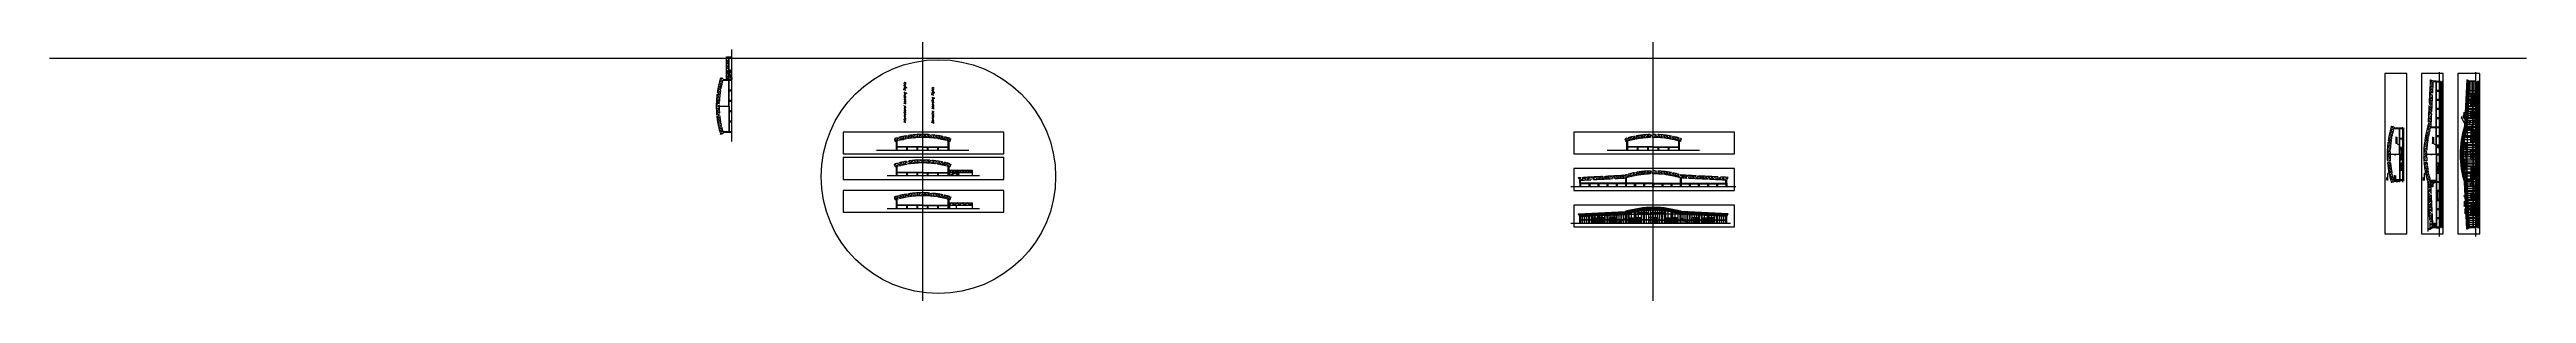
# Model space of a CAD drawing. Header units: millimetres. Extents: x -1 to 12300, y -1929 to 2470.
# Drawn here: x 5041 to 8432, y -1929 to -1594 of the extents above; entities that cross this region are included whole.
import ezdxf

# ---------------------------------------------------------------- set-up
doc = ezdxf.new("R2010")
doc.units = ezdxf.units.MM
doc.linetypes.add('DASHDOTBERNUZ', pattern=[0.8, 0.4, -0.2, 0, -0.2])
doc.linetypes.add('HIDDENBERNUZ', pattern=[0.3, 0.2, -0.1])
doc.layers.get('0').update_dxf_attribs({"color": 250})
for name, color, linetype in [('01C', 250, 'Continuous'), ('01cotes', 200, 'Continuous'), ('01E', 250, 'DASHDOTBERNUZ'), ('01TXT', 250, 'Continuous'), ('05C', 1, 'Continuous'), ('0autopista', 200, 'Continuous'), ('_alçat', 7, 'Continuous')]:
    doc.layers.add(name, color=color, linetype=linetype)
for name, color, linetype, plot in [('_AUXILIAR', 135, 'Continuous', False), ('TR-AUX-OFICINES', 9, 'Continuous', False), ('viewport', 241, 'Continuous', False)]:
    doc.layers.add(name, color=color, linetype=linetype, plot=plot)
doc.styles.add('_FERROS', font='romans.shx', dxfattribs={"width": 0.9})
doc.styles.add('_PEGATINES', font='romans.shx', dxfattribs={"width": 0.9, "oblique": 20})
doc.dimstyles.new('_100PS300', dxfattribs={"dimtxt": 0.6, "dimasz": 0.6, "dimexe": 0.18, "dimexo": 0.0625, "dimgap": 0.21, "dimtad": 1, "dimrnd": 0.05, "dimzin": 12, "dimdsep": 46, "dimtxsty": '_FERROS', "dimblk": 'OBLIQUE', "dimcen": 0.09, "dimdle": 0.3, "dimse1": 1, "dimse2": 1, "dimclrt": 7, "dimadec": 0, "dimazin": 0, "dimtfac": 1, "dimtix": 1, "dimtmove": 2, "dimatfit": 3, "dimldrblk": 'OBLIQUE', "dimfxl": 1, "dimtvp": 0.882353, "dimtolj": 1, "dimtzin": 0, "dimarcsym": 0})
pattern_1 = [(180, (6530.26305, -8974.47517), (-7e-17, -0.28575), [])]

# ---------------------------------------------------------------- blocks, each defined once
blk = doc.blocks.new('A$C457C49B9')
at = {"layer": '01C', "linetype": 'Continuous', "lineweight": 0}
for p, q in [((0, 2.5), (0, 2.6)), ((0.1, 2.4), (0, 2.4)), ((0, 2.4), (0, 2.2)), ((0, 2.1), (0, 2.2)), ((0.2, 2.7), (0.1, 2.7)), ((0.1, 2.7), (0.1, 2)), ((0.1, 2.7), (0.1, 2.7)), ((0.1, 2.5), (0.1, 2.5)), ((0.1, 2), (0.3, 1.9)), ((0.1, 2), (0.1, 2)), ((0.2, 4), (2.7, 4)), ((0.2, 4), (0.2, 2.8)), ((0.2, 3.9), (2.7, 3.9)), ((0.3, 2.7), (0.2, 2.7)), ((0.2, 2.5), (0.2, 2.6)), ((0.2, 2.6), (0.2, 2)), ((0.2, 2.4), (0.2, 2.1)), ((0.2, 1.5), (0.2, 1.9)), ((0.3, 1.5), (0.2, 1.4)), ((0.2, 0.5), (0.2, 1.4)), ((0.3, 3.9), (0.3, 2.8)), ((0.3, 1.6), (0.4, 2.8)), ((0.4, 2.7), (0.3, 2.7)), ((0.3, 2.7), (0.3, 2.7)), ((0.3, 2.6), (0.3, 2)), ((0.3, 1.6), (0.3, 1.2)), ((0.3, 1.6), (2.6, 1.6)), ((2.6, 1), (0.3, 1)), ((0.3, 0.7), (0.3, 0.9)), ((0.3, 0.7), (0.3, 0.6)), ((2.6, 0.7), (0.3, 0.7)), ((0.3, 0.6), (0.4, 0.6)), ((1.3, 0.5), (0.3, 0.5)), ((0.3, 0.5), (0.3, 0.1)), ((0.3, 0.3), (0.3, 0.4)), ((0.3, 0.4), (0.3, 0.4)), ((0.3, 0.3), (0.3, 0.3)), ((0.3, 0.1), (0.3, 0.1)), ((0.4, 2), (0.5, 2.7)), ((0.4, 2), (1, 2)), ((0.7, 1.1), (0.4, 1.1)), ((2.6, 1.1), (0.4, 1.1)), ((0.7, 1), (0.4, 1)), ((0.4, 0.8), (0.4, 0.9)), ((0.4, 0.9), (0.7, 0.9)), ((0.4, 0.6), (0.4, 0.7)), ((0.7, 0.7), (0.4, 0.7)), ((0.5, 3), (0.6, 3)), ((0.5, 2.8), (0.6, 2.9)), ((0.5, 2.7), (1, 2.8)), ((0.8, 2.1), (0.5, 2.1)), ((1.7, 1.9), (0.5, 1.9)), ((0.5, 1.6), (2.5, 1.6)), ((0.5, 1.5), (1.3, 1.5)), ((0.5, 1.5), (1.3, 1.5)), ((0.5, 1.4), (1.2, 1.4)), ((0.5, 1.4), (1.2, 1.4)), ((0.5, 1.3), (1.2, 1.3)), ((0.5, 1.3), (1.3, 1.3)), ((0.5, 1.2), (1.3, 1.2)), ((0.5, 1.2), (2.5, 1.2)), ((0.5, 0.9), (0.5, 0.8)), ((0.5, 0.9), (0.7, 0.9)), ((0.7, 0.7), (0.5, 0.7)), ((0.7, 3), (0.6, 3)), ((0.7, 2.9), (0.6, 2.9)), ((0.6, 0.5), (0.6, 0.1)), ((1, 0.4), (0.6, 0.4)), ((0.6, 0.1), (0.6, 0.1)), ((0.7, 3), (1, 3)), ((0.7, 2.9), (1.3, 2.9)), ((0.7, 1.1), (0.7, 1.1)), ((0.7, 1.1), (2.2, 1.1)), ((1.2, 2.1), (0.8, 2.1)), ((0.8, 1), (2.1, 1)), ((0.8, 0.9), (0.8, 0.8)), ((0.8, 0.9), (0.8, 0.8)), ((0.9, 1.9), (1.2, 1.9)), ((1, 3), (1, 3.1)), ((1, 3.1), (1.9, 3.1)), ((1, 3), (1.9, 3)), ((1.9, 3), (1, 3)), ((1, 3), (1, 3)), ((1, 2.8), (1.9, 2.8)), ((1.3, 1.9), (1, 2.1)), ((1, 2), (1.9, 2)), ((1, 1), (1, 0.7)), ((1, 0.5), (1, 0.4)), ((1, 0.4), (1.1, 0.4)), ((1.1, 0.7), (1.1, 0.6)), ((1.1, 0.6), (1.2, 0.6)), ((1.1, 0.4), (1.1, 0.5)), ((1.1, 0.4), (1.1, 0.5)), ((1.1, 0.4), (1.8, 0.4)), ((1.2, 1.9), (2.4, 1.9)), ((1.2, 0.7), (1.3, 0.5)), ((1.3, 2.9), (1.7, 2.9)), ((1.5, 1.4), (1.3, 1.3)), ((1.3, 0.9), (1.3, 0.9)), ((1.3, 0.9), (1.6, 0.9)), ((1.3, 0.9), (1.6, 0.9)), ((1.3, 0.5), (1.3, 0.5)), ((1.3, 0.5), (1.7, 0.5)), ((1.6, 0.5), (1.3, 0.5)), ((1.7, 2.1), (1.4, 2.1)), ((1.5, 1.4), (1.5, 1.5)), ((1.5, 1.4), (1.6, 1.3)), ((2.5, 1.5), (1.6, 1.5)), ((2.5, 1.2), (1.6, 1.2)), ((1.6, 0.9), (1.6, 0.9)), ((1.6, 0.5), (1.6, 0.5)), ((2.2, 2.9), (1.7, 2.9)), ((2.1, 2.1), (1.7, 2.1)), ((2.5, 1.5), (1.7, 1.5)), ((2.5, 1.4), (1.7, 1.4)), ((2.5, 1.4), (1.7, 1.4)), ((2.5, 1.3), (1.7, 1.3)), ((2.5, 1.3), (1.7, 1.3)), ((1.8, 0.7), (1.7, 0.5)), ((1.8, 0.6), (1.7, 0.6)), ((1.7, 0.5), (2.7, 0.5)), ((2, 1.9), (1.8, 1.9)), ((1.8, 0.7), (1.8, 0.6)), ((1.8, 0.4), (1.8, 0.5)), ((1.9, 0.4), (1.8, 0.4)), ((1.9, 3.1), (1.9, 3)), ((2.2, 3), (1.9, 3)), ((1.9, 3), (1.9, 3)), ((2.4, 2.7), (1.9, 2.8)), ((2.1, 1.9), (1.9, 2.1)), ((2.5, 2), (1.9, 2)), ((1.9, 1), (1.9, 0.7)), ((1.9, 0.5), (1.9, 0.4)), ((1.9, 0.4), (1.9, 0.5)), ((1.9, 0.4), (2.3, 0.4)), ((2.1, 0.9), (2.1, 0.8)), ((2.2, 3), (2.4, 3)), ((2.2, 2.9), (2.4, 2.9)), ((2.2, 1.1), (2.2, 1.1)), ((2.2, 1.1), (2.6, 1.1)), ((2.2, 1), (2.6, 1)), ((2.5, 0.9), (2.2, 0.9)), ((2.5, 0.9), (2.2, 0.9)), ((2.2, 0.9), (2.2, 0.8)), ((2.2, 0.7), (2.5, 0.7)), ((2.2, 0.7), (2.5, 0.7)), ((2.3, 0.5), (2.3, 0.1)), ((2.3, 0.1), (2.3, 0.1)), ((2.4, 3), (2.4, 3)), ((2.4, 2.8), (2.4, 2.9)), ((2.6, 1.6), (2.5, 2.8)), ((2.5, 2), (2.5, 2.7)), ((2.5, 0.9), (2.5, 0.8)), ((2.5, 0.6), (2.5, 0.7)), ((2.6, 0.6), (2.5, 0.6)), ((2.6, 3.9), (2.6, 2.8)), ((2.6, 2.7), (2.6, 2.7)), ((2.6, 2.7), (2.7, 2.7)), ((2.6, 2.6), (2.6, 2)), ((2.8, 2), (2.6, 1.9)), ((2.7, 1.6), (2.6, 1.2)), ((2.6, 1.5), (2.7, 1.4)), ((2.6, 0.8), (2.6, 0.9)), ((2.6, 0.7), (2.6, 0.6)), ((2.6, 0.5), (2.6, 0.1)), ((2.6, 0.3), (2.6, 0.4)), ((2.6, 0.4), (2.6, 0.4)), ((2.6, 0.3), (2.6, 0.3)), ((2.6, 0.1), (2.6, 0.1)), ((2.7, 4), (2.7, 2.8)), ((2.7, 2.7), (2.8, 2.7)), ((2.7, 2.6), (2.7, 2)), ((2.7, 1.5), (2.7, 1.9)), ((2.7, 0.5), (2.7, 1.4)), ((2.7, 0.7), (2.7, 0.9)), ((2.8, 2.7), (2.8, 2.7)), ((2.8, 2.7), (2.8, 2)), ((2.8, 2.7), (3, 2.7)), ((2.8, 2.6), (2.8, 2.2)), ((2.8, 2.2), (2.9, 2.2)), ((3, 2.3), (3, 2.6)), ((0.5, 0), (0.4, 0)), ((2.4, 0), (2.5, 0))]:
    blk.add_line(p, q, dxfattribs=at)
for centre, major_axis, start_param, end_param in [((0.1, 2.6), (0, -0.0401), 3.141593, 4.712389), ((0.1, 2.5), (0, -0.0401), 4.712389, 6.283185), ((0, 2.4), (0, -0.0401), 3.126209, 4.679434), ((0.1, 2.1), (0, -0.0401), 4.808863, 6.283185), ((0.1, 2.6), (0, -0.0401), 1.570796, 3.141593), ((0.1, 2.5), (0, -0.0401), 0, 1.570796), ((0.1, 2.4), (0, -0.0401), 1.570796, 3.126209), ((0.1, 2.1), (0, -0.0401), 0, 1.570796), ((0.3, 0.5), (0, -0.0561), 4.712389, 6.283185), ((0.3, 1.6), (0, -0.0401), 3.141593, 4.75851), ((0.4, 1.2), (0, -0.0802), 4.75851, 6.283185), ((0.3, 0.9), (0, -0.0561), 3.141593, 4.712389), ((0.3, 0.7), (0, -0.0561), 4.712389, 6.283185), ((0.4, 0.1), (0, -0.0802), 4.923015, 6.283185), ((0.6, 2.8), (0, -0.201), 3.500363, 4.660182), ((0.5, 2.7), (0, -0.16), 3.500363, 4.660182), ((0.5, 2), (0, -0.0802), 4.666179, 6.283185), ((0.4, 0.9), (0, -0.0561), 3.141593, 4.712389), ((0.4, 0.8), (0, -0.0561), 4.712389, 6.283185), ((0.5, 2.7), (0, -0.0802), 3.193719, 4.666179), ((0.5, 0.9), (0, -0.0241), 3.141593, 4.712389), ((0.5, 0.8), (0, -0.0241), 4.712389, 6.283185), ((0.5, 0.1), (0, -0.0802), 0, 1.36017), ((0.7, 0.9), (0, -0.0561), 1.570796, 3.141593), ((0.7, 0.9), (0, -0.0241), 1.570796, 3.141593), ((0.7, 0.8), (0, -0.0561), 0, 1.570796), ((0.7, 0.8), (0, -0.0241), 0, 1.570796), ((2.2, 0.9), (0, -0.0561), 3.141593, 4.712389), ((2.2, 0.8), (0, -0.0561), 4.712389, 6.283185), ((2.2, 0.9), (0, -0.0241), 3.141593, 4.712389), ((2.2, 0.8), (0, -0.0241), 4.712389, 6.283185), ((2.4, 0.1), (0, -0.0802), 4.923015, 6.283185), ((2.3, 2.8), (0, -0.201), 1.623003, 2.782822), ((2.4, 2.7), (0, -0.16), 1.623003, 2.782822), ((2.4, 2.7), (0, -0.0802), 1.617006, 3.089466), ((2.4, 2), (0, -0.0802), 0, 1.617006), ((2.5, 0.9), (0, -0.0561), 1.570796, 3.141593), ((2.5, 0.9), (0, -0.0241), 1.570796, 3.141593), ((2.5, 0.8), (0, -0.0561), 0, 1.570796), ((2.5, 0.8), (0, -0.0241), 0, 1.570796), ((2.5, 0.1), (0, -0.0802), 0, 1.36017), ((2.6, 1.6), (0, -0.0401), 1.524675, 3.141593), ((2.6, 1.2), (0, -0.0802), 0, 1.524675), ((2.6, 0.9), (0, -0.0561), 1.570796, 3.141593), ((2.6, 0.7), (0, -0.0561), 0, 1.570796), ((2.7, 0.5), (0, -0.0561), 0, 1.570796), ((2.8, 2.6), (0, -0.0401), 3.109346, 4.712389), ((2.8, 2.2), (0, -0.0401), 4.712389, 6.363015), ((2.9, 2.3), (0, -0.0401), 0.07983, 1.560044), ((2.9, 2.6), (0, -0.0401), 1.560044, 3.109346)]:
    blk.add_ellipse(centre, major_axis=major_axis, ratio=0.991311, start_param=start_param, end_param=end_param, dxfattribs=at)
for centre, major_axis in [((1.5, 1.4), (0, -0.15)), ((1.5, 1.8), (0, -0.0407))]:
    blk.add_ellipse(centre, major_axis=major_axis, ratio=0.991311, dxfattribs=at)
blk = doc.blocks.new('escalamec')
for p, q in [((0, 1.1), (1.4, 1.1)), ((0, 1.1), (1.4, 1.1)), ((0, 1), (1.4, 1)), ((0, 0.9), (1.4, 0.9)), ((1.4, 0.2), (0, 0.2)), ((0, 0), (0, 0.1)), ((1.4, 0.1), (0, 0.1)), ((1.4, 0.1), (0, 0.1)), ((0, 0), (1.6, 0)), ((1.6, 1.1), (9, 5.4)), ((1.6, 1.1), (9, 5.4)), ((1.6, 1.1), (9, 5.3)), ((1.7, 1), (9.1, 5.3)), ((9.4, 4.6), (2, 0.4)), ((9.5, 4.6), (2, 0.3)), ((9.5, 4.5), (2.1, 0.2)), ((3.6, 1), (2.1, 0.2)), ((5.3, 2), (3.6, 1)), ((7, 3), (5.3, 2)), ((8.8, 4), (7, 3)), ((9.5, 4.4), (8.8, 4)), ((9.7, 5.6), (11.1, 5.6)), ((9.7, 5.6), (11.1, 5.6)), ((9.7, 5.5), (11.1, 5.5)), ((9.7, 5.4), (11.1, 5.4)), ((11.1, 4.7), (9.7, 4.7)), ((11.1, 4.6), (9.7, 4.6)), ((11.1, 4.6), (9.7, 4.6)), ((10.6, 4.5), (9.7, 4.5))]:
    blk.add_line(p, q)
for points in [[(2.1, 0.2), (1.8, 0.2, 0.200043), (1.8, 0, 0.200043)], [(2.4, 0.4), (2.1, 0.4, 0.167416), (2.1, 0.2)], [(2.7, 0.6), (2.4, 0.6, 0.167416), (2.4, 0.4)], [(3, 0.8), (2.7, 0.8, 0.167416), (2.7, 0.6)], [(3.3, 0.9), (3, 0.9, 0.167416), (3, 0.8)], [(3.6, 1.1), (3.3, 1.1, 0.167416), (3.3, 0.9)], [(3.9, 1.3), (3.6, 1.3, 0.167416), (3.6, 1.1)], [(4.2, 1.5), (3.9, 1.5, 0.167416), (3.9, 1.3)], [(4.5, 1.6), (4.2, 1.6, 0.167416), (4.2, 1.5)], [(4.8, 1.8), (4.5, 1.8, 0.167416), (4.5, 1.6)], [(5.1, 2), (4.8, 2, 0.167416), (4.8, 1.8)], [(5.4, 2.2), (5.1, 2.2, 0.167416), (5.1, 2)], [(5.7, 2.3), (5.4, 2.3, 0.167416), (5.4, 2.2)], [(6, 2.5), (5.7, 2.5, 0.167416), (5.7, 2.3)], [(6.3, 2.7), (6, 2.7, 0.167416), (6, 2.5)], [(6.6, 2.8), (6.3, 2.8, 0.167416), (6.3, 2.7)], [(6.9, 3), (6.6, 3, 0.167416), (6.6, 2.8)], [(7.2, 3.2), (6.9, 3.2, 0.167416), (6.9, 3)], [(7.5, 3.4), (7.2, 3.4, 0.167416), (7.2, 3.2)], [(7.8, 3.5), (7.5, 3.5, 0.167416), (7.5, 3.4)], [(8.1, 3.7), (7.8, 3.7, 0.167416), (7.8, 3.5)], [(8.4, 3.9), (8.1, 3.9, 0.167416), (8.1, 3.7)], [(8.7, 4.1), (8.4, 4.1, 0.167416), (8.4, 3.9)], [(9, 4.2), (8.7, 4.2, 0.167416), (8.7, 4.1)], [(9.3, 4.4), (9, 4.4, 0.167416), (9, 4.2)], [(9.7, 4.6), (9.3, 4.6, 0.167416), (9.3, 4.4)]]:
    blk.add_lwpolyline(points, format="xyb")
blk.add_lwpolyline([(10.6, 4.5), (11.1, 4.5), (11.1, 4.6)])
for centre, radius, start, end in [((0, 0.6), 0.5, 90, 270), ((0, 0.6), 0.525, 90, 270), ((0, 0.6), 0.45, 90, 270), ((0, 0.6), 0.357, 90, 270), ((1.4, 1.6), 0.55, 270, 300), ((1.4, 1.6), 0.5, 270, 300), ((1.4, 1.6), 0.475, 270, 300), ((1.4, 1.6), 0.643, 270, 300), ((1.4, 1.6), 1.36, 270, 300), ((1.4, 1.6), 1.45, 270, 300), ((1.4, 1.6), 1.5, 270, 300), ((1.4, 1.6), 1.57, 279.3121, 300), ((9.7, 4.1), 1.5, 90, 120), ((9.7, 4.1), 1.52, 90, 120), ((9.7, 4.1), 1.45, 90, 120), ((9.7, 4.1), 1.36, 90, 120), ((9.7, 4.1), 0.643, 90, 120), ((9.7, 4.1), 0.55, 90, 120), ((9.7, 4.1), 0.5, 90, 120), ((9.7, 4.1), 0.425, 90, 120), ((11.1, 5.1), 0.5, 270, 90), ((11.1, 5.1), 0.525, 270, 90), ((11.1, 5.1), 0.45, 270, 90), ((11.1, 5.1), 0.357, 270, 90)]:
    blk.add_arc(centre, radius, start, end)
blk = doc.blocks.new('_Oblique')
for p, q in [((0, -0.5), (0, 0.5)), ((0, 0), (0.5, 0))]:
    blk.add_line(p, q)
at = {"layer": '01C', "color": 7, "linetype": 'ByBlock', "lineweight": -2}
blk.add_line((-0.5, -0.5), (0.5, 0.5), dxfattribs=at)
blk = doc.blocks.new('*D151')
at = {"layer": '01cotes', "color": 0, "lineweight": -2, "transparency": 16777216}
blk.add_line((8263.8, -1773.9), (8263.8, -1702.3), dxfattribs=at)
at = {"layer": 'DEFPOINTS', "color": 0, "transparency": 16777216}
for p in [(8263.8, -1702.6), (8263.8, -1702.6), (8263.8, -1773.6)]:
    blk.add_point(p, dxfattribs=at)
at = {"layer": '01cotes', "color": 0, "lineweight": -2, "transparency": 16777216, "xscale": 0.6, "yscale": 0.6, "zscale": 0.6}
for p, rotation in [((8263.8, -1702.6), 90), ((8263.8, -1773.6), 270)]:
    blk.add_blockref('_Oblique', p, dxfattribs=dict(at, rotation=rotation))
at = {"layer": '01cotes', "color": 7, "transparency": 16777216, "insert": (8263.3, -1738.1), "char_height": 0.6, "attachment_point": 5, "rotation": 90, "style": '_FERROS'}
blk.add_mtext('\\A1;71m', dxfattribs=at)
blk = doc.blocks.new('*D152')
at = {"layer": '01cotes', "color": 0, "lineweight": -2, "transparency": 16777216}
blk.add_line((8312.7, -1728.4), (8308.1, -1728.4), dxfattribs=at)
at = {"layer": 'DEFPOINTS', "color": 0, "transparency": 16777216}
for p in [(8308.4, -1728.4), (8308.4, -1728.4), (8312.4, -1728.4)]:
    blk.add_point(p, dxfattribs=at)
at = {"layer": '01cotes', "color": 0, "lineweight": -2, "transparency": 16777216, "xscale": 0.6, "yscale": 0.6, "zscale": 0.6, "rotation": 180}
blk.add_blockref('_Oblique', (8308.4, -1728.4), dxfattribs=at)
at = {"layer": '01cotes', "color": 0, "lineweight": -2, "transparency": 16777216, "xscale": 0.6, "yscale": 0.6, "zscale": 0.6}
blk.add_blockref('_Oblique', (8312.4, -1728.4), dxfattribs=at)
at = {"layer": '01cotes', "color": 7, "transparency": 16777216, "insert": (8310.4, -1728.9), "char_height": 0.6, "attachment_point": 5, "rotation": 180, "style": '_FERROS'}
blk.add_mtext('\\A1;4m', dxfattribs=at)
blk = doc.blocks.new('*D153')
at = {"layer": '01cotes', "color": 0, "lineweight": -2, "transparency": 16777216}
blk.add_line((8245.2, -1738.1), (8240.6, -1738.1), dxfattribs=at)
at = {"layer": 'DEFPOINTS', "color": 0, "transparency": 16777216}
for p in [(8240.9, -1738.1), (8240.9, -1738.1), (8244.9, -1738.1)]:
    blk.add_point(p, dxfattribs=at)
at = {"layer": '01cotes', "color": 0, "lineweight": -2, "transparency": 16777216, "xscale": 0.6, "yscale": 0.6, "zscale": 0.6, "rotation": 180}
blk.add_blockref('_Oblique', (8240.9, -1738.1), dxfattribs=at)
at = {"layer": '01cotes', "color": 0, "lineweight": -2, "transparency": 16777216, "xscale": 0.6, "yscale": 0.6, "zscale": 0.6}
blk.add_blockref('_Oblique', (8244.9, -1738.1), dxfattribs=at)
at = {"layer": '01cotes', "color": 7, "transparency": 16777216, "insert": (8242.9, -1738.6), "char_height": 0.6, "attachment_point": 5, "rotation": 180, "style": '_FERROS'}
blk.add_mtext('\\A1;4m', dxfattribs=at)
blk = doc.blocks.new('*D154')
at = {"layer": '01cotes', "color": 0, "lineweight": -2, "transparency": 16777216}
blk.add_line((8308.2, -1738.1), (8294.6, -1738.1), dxfattribs=at)
at = {"layer": 'DEFPOINTS', "color": 0, "transparency": 16777216}
for p in [(8294.9, -1738.1), (8294.9, -1738.1), (8307.9, -1738.1)]:
    blk.add_point(p, dxfattribs=at)
at = {"layer": '01cotes', "color": 0, "lineweight": -2, "transparency": 16777216, "xscale": 0.6, "yscale": 0.6, "zscale": 0.6, "rotation": 180}
blk.add_blockref('_Oblique', (8294.9, -1738.1), dxfattribs=at)
at = {"layer": '01cotes', "color": 0, "lineweight": -2, "transparency": 16777216, "xscale": 0.6, "yscale": 0.6, "zscale": 0.6}
blk.add_blockref('_Oblique', (8307.9, -1738.1), dxfattribs=at)
at = {"layer": '01cotes', "color": 7, "transparency": 16777216, "insert": (8301.4, -1738.6), "char_height": 0.6, "attachment_point": 5, "rotation": 180, "style": '_FERROS'}
blk.add_mtext('\\A1;13m', dxfattribs=at)
blk = doc.blocks.new('*D155')
at = {"layer": '01cotes', "color": 0, "lineweight": -2, "transparency": 16777216}
blk.add_line((8308.2, -1773.7), (8300.2, -1773.7), dxfattribs=at)
at = {"layer": 'DEFPOINTS', "color": 0, "transparency": 16777216}
for p in [(8300.5, -1773.7), (8300.5, -1773.7), (8307.9, -1773.7)]:
    blk.add_point(p, dxfattribs=at)
at = {"layer": '01cotes', "color": 0, "lineweight": -2, "transparency": 16777216, "xscale": 0.6, "yscale": 0.6, "zscale": 0.6, "rotation": 180}
blk.add_blockref('_Oblique', (8300.5, -1773.7), dxfattribs=at)
at = {"layer": '01cotes', "color": 0, "lineweight": -2, "transparency": 16777216, "xscale": 0.6, "yscale": 0.6, "zscale": 0.6}
blk.add_blockref('_Oblique', (8307.9, -1773.7), dxfattribs=at)
at = {"layer": '01cotes', "color": 7, "transparency": 16777216, "insert": (8304.2, -1774.2), "char_height": 0.6, "attachment_point": 5, "rotation": 180, "style": '_FERROS'}
blk.add_mtext('\\A1;7.4m', dxfattribs=at)
blk = doc.blocks.new('*D156')
at = {"layer": '01cotes', "color": 0, "lineweight": -2, "transparency": 16777216}
blk.add_line((8258.2, -1775.1), (8249.6, -1775.1), dxfattribs=at)
at = {"layer": 'DEFPOINTS', "color": 0, "transparency": 16777216}
for p in [(8249.9, -1775.1), (8249.9, -1775.1), (8257.9, -1775.1)]:
    blk.add_point(p, dxfattribs=at)
at = {"layer": '01cotes', "color": 0, "lineweight": -2, "transparency": 16777216, "xscale": 0.6, "yscale": 0.6, "zscale": 0.6, "rotation": 180}
blk.add_blockref('_Oblique', (8249.9, -1775.1), dxfattribs=at)
at = {"layer": '01cotes', "color": 0, "lineweight": -2, "transparency": 16777216, "xscale": 0.6, "yscale": 0.6, "zscale": 0.6}
blk.add_blockref('_Oblique', (8257.9, -1775.1), dxfattribs=at)
at = {"layer": '01cotes', "color": 7, "transparency": 16777216, "insert": (8253.9, -1775.6), "char_height": 0.6, "attachment_point": 5, "rotation": 180, "style": '_FERROS'}
blk.add_mtext('\\A1;8m', dxfattribs=at)
blk = doc.blocks.new('*D157')
at = {"layer": '01cotes', "color": 0, "lineweight": -2, "transparency": 16777216}
blk.add_line((8260.3, -1745.5), (8260.3, -1730.7), dxfattribs=at)
at = {"layer": 'DEFPOINTS', "color": 0, "transparency": 16777216}
for p in [(8260.3, -1731), (8260.3, -1731), (8260.3, -1745.2)]:
    blk.add_point(p, dxfattribs=at)
at = {"layer": '01cotes', "color": 0, "lineweight": -2, "transparency": 16777216, "xscale": 0.6, "yscale": 0.6, "zscale": 0.6}
for p, rotation in [((8260.3, -1731), 90), ((8260.3, -1745.2), 270)]:
    blk.add_blockref('_Oblique', p, dxfattribs=dict(at, rotation=rotation))
at = {"layer": '01cotes', "color": 7, "transparency": 16777216, "insert": (8259.8, -1738.1), "char_height": 0.6, "attachment_point": 5, "rotation": 90, "style": '_FERROS'}
blk.add_mtext('\\A1;14.2m', dxfattribs=at)
blk = doc.blocks.new('*D158')
at = {"layer": '01cotes', "color": 0, "lineweight": -2, "transparency": 16777216}
blk.add_line((8262.7, -1728.4), (8258.1, -1728.4), dxfattribs=at)
at = {"layer": 'DEFPOINTS', "color": 0, "transparency": 16777216}
for p in [(8258.4, -1728.4), (8258.4, -1728.4), (8262.4, -1728.4)]:
    blk.add_point(p, dxfattribs=at)
at = {"layer": '01cotes', "color": 0, "lineweight": -2, "transparency": 16777216, "xscale": 0.6, "yscale": 0.6, "zscale": 0.6, "rotation": 180}
blk.add_blockref('_Oblique', (8258.4, -1728.4), dxfattribs=at)
at = {"layer": '01cotes', "color": 0, "lineweight": -2, "transparency": 16777216, "xscale": 0.6, "yscale": 0.6, "zscale": 0.6}
blk.add_blockref('_Oblique', (8262.4, -1728.4), dxfattribs=at)
at = {"layer": '01cotes', "color": 7, "transparency": 16777216, "insert": (8260.4, -1728.9), "char_height": 0.6, "attachment_point": 5, "rotation": 180, "style": '_FERROS'}
blk.add_mtext('\\A1;4m', dxfattribs=at)
blk = doc.blocks.new('*D159')
at = {"layer": '01cotes', "color": 0, "lineweight": -2, "transparency": 16777216}
blk.add_line((8258.2, -1738.1), (8244.6, -1738.1), dxfattribs=at)
at = {"layer": 'DEFPOINTS', "color": 0, "transparency": 16777216}
for p in [(8244.9, -1738.1), (8244.9, -1738.1), (8257.9, -1738.1)]:
    blk.add_point(p, dxfattribs=at)
at = {"layer": '01cotes', "color": 0, "lineweight": -2, "transparency": 16777216, "xscale": 0.6, "yscale": 0.6, "zscale": 0.6, "rotation": 180}
blk.add_blockref('_Oblique', (8244.9, -1738.1), dxfattribs=at)
at = {"layer": '01cotes', "color": 0, "lineweight": -2, "transparency": 16777216, "xscale": 0.6, "yscale": 0.6, "zscale": 0.6}
blk.add_blockref('_Oblique', (8257.9, -1738.1), dxfattribs=at)
at = {"layer": '01cotes', "color": 7, "transparency": 16777216, "insert": (8251.4, -1738.6), "char_height": 0.6, "attachment_point": 5, "rotation": 180, "style": '_FERROS'}
blk.add_mtext('\\A1;13m', dxfattribs=at)
blk = doc.blocks.new('*D160')
at = {"layer": '01cotes', "color": 0, "lineweight": -2, "transparency": 16777216}
blk.add_line((8314.2, -1775.9), (8314.2, -1700.3), dxfattribs=at)
at = {"layer": 'DEFPOINTS', "color": 0, "transparency": 16777216}
for p in [(8314.2, -1700.6), (8314.2, -1700.6), (8314.2, -1775.6)]:
    blk.add_point(p, dxfattribs=at)
at = {"layer": '01cotes', "color": 0, "lineweight": -2, "transparency": 16777216, "xscale": 0.6, "yscale": 0.6, "zscale": 0.6}
for p, rotation in [((8314.2, -1700.6), 90), ((8314.2, -1775.6), 270)]:
    blk.add_blockref('_Oblique', p, dxfattribs=dict(at, rotation=rotation))
at = {"layer": '01cotes', "color": 7, "transparency": 16777216, "insert": (8313.6, -1738.1), "char_height": 0.6, "attachment_point": 5, "rotation": 90, "style": '_FERROS'}
blk.add_mtext('\\A1;75m', dxfattribs=at)
blk = doc.blocks.new('*D161')
at = {"layer": '01cotes', "color": 0, "lineweight": -2, "transparency": 16777216}
blk.add_line((8314.2, -1838.4), (8314.2, -1775.3), dxfattribs=at)
at = {"layer": 'DEFPOINTS', "color": 0, "transparency": 16777216}
for p in [(8314.2, -1775.6), (8314.2, -1775.6), (8314.2, -1838.1)]:
    blk.add_point(p, dxfattribs=at)
at = {"layer": '01cotes', "color": 0, "lineweight": -2, "transparency": 16777216, "xscale": 0.6, "yscale": 0.6, "zscale": 0.6}
for p, rotation in [((8314.2, -1775.6), 90), ((8314.2, -1838.1), 270)]:
    blk.add_blockref('_Oblique', p, dxfattribs=dict(at, rotation=rotation))
at = {"layer": '01cotes', "color": 7, "transparency": 16777216, "insert": (8313.6, -1806.8), "char_height": 0.6, "attachment_point": 5, "rotation": 90, "style": '_FERROS'}
blk.add_mtext('\\A1;62.5m', dxfattribs=at)
blk = doc.blocks.new('*D162')
at = {"layer": '01cotes', "color": 0, "lineweight": -2, "transparency": 16777216}
blk.add_line((8314.2, -1700.9), (8314.2, -1637.8), dxfattribs=at)
at = {"layer": 'DEFPOINTS', "color": 0, "transparency": 16777216}
for p in [(8314.2, -1638.1), (8314.2, -1638.1), (8314.2, -1700.6)]:
    blk.add_point(p, dxfattribs=at)
at = {"layer": '01cotes', "color": 0, "lineweight": -2, "transparency": 16777216, "xscale": 0.6, "yscale": 0.6, "zscale": 0.6}
for p, rotation in [((8314.2, -1638.1), 90), ((8314.2, -1700.6), 270)]:
    blk.add_blockref('_Oblique', p, dxfattribs=dict(at, rotation=rotation))
at = {"layer": '01cotes', "color": 7, "transparency": 16777216, "insert": (8313.6, -1669.3), "char_height": 0.6, "attachment_point": 5, "rotation": 90, "style": '_FERROS'}
blk.add_mtext('\\A1;62.5m', dxfattribs=at)
blk = doc.blocks.new('*D163')
at = {"layer": '01cotes', "color": 0, "lineweight": -2, "transparency": 16777216}
blk.add_line((8315.9, -1838.4), (8315.9, -1637.8), dxfattribs=at)
at = {"layer": 'DEFPOINTS', "color": 0, "transparency": 16777216}
for p in [(8315.9, -1638.1), (8315.9, -1638.1), (8315.9, -1838.1)]:
    blk.add_point(p, dxfattribs=at)
at = {"layer": '01cotes', "color": 0, "lineweight": -2, "transparency": 16777216, "xscale": 0.6, "yscale": 0.6, "zscale": 0.6}
for p, rotation in [((8315.9, -1638.1), 90), ((8315.9, -1838.1), 270)]:
    blk.add_blockref('_Oblique', p, dxfattribs=dict(at, rotation=rotation))
at = {"layer": '01cotes', "color": 7, "transparency": 16777216, "insert": (8315.4, -1738.1), "char_height": 0.6, "attachment_point": 5, "rotation": 90, "style": '_FERROS'}
blk.add_mtext('\\A1;200m', dxfattribs=at)
blk = doc.blocks.new('*D164')
at = {"layer": '01cotes', "color": 0, "lineweight": -2, "transparency": 16777216}
blk.add_arc((8296.7, -1776.8), 63.7, 270, 272.8624, dxfattribs=at)
at = {"layer": 'DEFPOINTS', "color": 0, "transparency": 16777216}
for p in [(8296.7, -1776.8), (8296.7, -1776.8), (8296.7, -1843.9), (8297.7, -1840.5), (8299.9, -1840.6)]:
    blk.add_point(p, dxfattribs=at)
at = {"layer": '01cotes', "color": 0, "lineweight": -2, "transparency": 16777216, "xscale": 0.6, "yscale": 0.6, "zscale": 0.6}
for p, rotation in [((8296.7, -1840.5), 179.9999999999996), ((8299.9, -1840.4), 2.862405226111477)]:
    blk.add_blockref('_Oblique', p, dxfattribs=dict(at, rotation=rotation))
at = {"layer": '01cotes', "color": 7, "transparency": 16777216, "insert": (8298.3, -1839.9), "char_height": 0.6, "attachment_point": 5, "rotation": 1.4312, "style": '_FERROS'}
blk.add_mtext('\\A1;5º', dxfattribs=at)
blk = doc.blocks.new('*D165')
at = {"layer": '01cotes', "color": 0, "lineweight": -2, "transparency": 16777216}
blk.add_line((8310.4, -1800.9), (8310.4, -1787.8), dxfattribs=at)
at = {"layer": 'DEFPOINTS', "color": 0, "transparency": 16777216}
for p in [(8310.4, -1788.1), (8310.4, -1788.1), (8310.4, -1800.6)]:
    blk.add_point(p, dxfattribs=at)
at = {"layer": '01cotes', "color": 0, "lineweight": -2, "transparency": 16777216, "xscale": 0.6, "yscale": 0.6, "zscale": 0.6}
for p, rotation in [((8310.4, -1788.1), 90), ((8310.4, -1800.6), 270)]:
    blk.add_blockref('_Oblique', p, dxfattribs=dict(at, rotation=rotation))
at = {"layer": '01cotes', "color": 7, "transparency": 16777216, "insert": (8309.9, -1794.3), "char_height": 0.6, "attachment_point": 5, "rotation": 90, "style": '_FERROS'}
blk.add_mtext('\\A1;12.5m', dxfattribs=at)
blk = doc.blocks.new('*D180')
at = {"layer": '01cotes', "color": 0, "lineweight": -2, "transparency": 16777216}
blk.add_line((8362.7, -1728.4), (8358.1, -1728.4), dxfattribs=at)
at = {"layer": 'DEFPOINTS', "color": 0, "transparency": 16777216}
for p in [(8358.4, -1728.4), (8358.4, -1728.4), (8362.4, -1728.4)]:
    blk.add_point(p, dxfattribs=at)
at = {"layer": '01cotes', "color": 0, "lineweight": -2, "transparency": 16777216, "xscale": 0.6, "yscale": 0.6, "zscale": 0.6, "rotation": 180}
blk.add_blockref('_Oblique', (8358.4, -1728.4), dxfattribs=at)
at = {"layer": '01cotes', "color": 0, "lineweight": -2, "transparency": 16777216, "xscale": 0.6, "yscale": 0.6, "zscale": 0.6}
blk.add_blockref('_Oblique', (8362.4, -1728.4), dxfattribs=at)
at = {"layer": '01cotes', "color": 7, "transparency": 16777216, "insert": (8360.4, -1728.9), "char_height": 0.6, "attachment_point": 5, "rotation": 180, "style": '_FERROS'}
blk.add_mtext('\\A1;4m', dxfattribs=at)
blk = doc.blocks.new('*D181')
at = {"layer": '01cotes', "color": 0, "lineweight": -2, "transparency": 16777216}
blk.add_line((8358.2, -1738.1), (8344.6, -1738.1), dxfattribs=at)
at = {"layer": 'DEFPOINTS', "color": 0, "transparency": 16777216}
for p in [(8344.9, -1738.1), (8344.9, -1738.1), (8357.9, -1738.1)]:
    blk.add_point(p, dxfattribs=at)
at = {"layer": '01cotes', "color": 0, "lineweight": -2, "transparency": 16777216, "xscale": 0.6, "yscale": 0.6, "zscale": 0.6, "rotation": 180}
blk.add_blockref('_Oblique', (8344.9, -1738.1), dxfattribs=at)
at = {"layer": '01cotes', "color": 0, "lineweight": -2, "transparency": 16777216, "xscale": 0.6, "yscale": 0.6, "zscale": 0.6}
blk.add_blockref('_Oblique', (8357.9, -1738.1), dxfattribs=at)
at = {"layer": '01cotes', "color": 7, "transparency": 16777216, "insert": (8351.4, -1738.6), "char_height": 0.6, "attachment_point": 5, "rotation": 180, "style": '_FERROS'}
blk.add_mtext('\\A1;13m', dxfattribs=at)
blk = doc.blocks.new('*D182')
at = {"layer": '01cotes', "color": 0, "lineweight": -2, "transparency": 16777216}
blk.add_line((8358.2, -1773.7), (8350, -1773.7), dxfattribs=at)
at = {"layer": 'DEFPOINTS', "color": 0, "transparency": 16777216}
for p in [(8350.3, -1773.7), (8350.3, -1773.7), (8357.9, -1773.7)]:
    blk.add_point(p, dxfattribs=at)
at = {"layer": '01cotes', "color": 0, "lineweight": -2, "transparency": 16777216, "xscale": 0.6, "yscale": 0.6, "zscale": 0.6, "rotation": 180}
blk.add_blockref('_Oblique', (8350.3, -1773.7), dxfattribs=at)
at = {"layer": '01cotes', "color": 0, "lineweight": -2, "transparency": 16777216, "xscale": 0.6, "yscale": 0.6, "zscale": 0.6}
blk.add_blockref('_Oblique', (8357.9, -1773.7), dxfattribs=at)
at = {"layer": '01cotes', "color": 7, "transparency": 16777216, "insert": (8354.1, -1774.2), "char_height": 0.6, "attachment_point": 5, "rotation": 180, "style": '_FERROS'}
blk.add_mtext('\\A1;7.6m', dxfattribs=at)
blk = doc.blocks.new('*D183')
at = {"layer": '01cotes', "color": 0, "lineweight": -2, "transparency": 16777216}
blk.add_line((8364.2, -1775.9), (8364.2, -1700.3), dxfattribs=at)
at = {"layer": 'DEFPOINTS', "color": 0, "transparency": 16777216}
for p in [(8364.2, -1700.6), (8364.2, -1700.6), (8364.2, -1775.6)]:
    blk.add_point(p, dxfattribs=at)
at = {"layer": '01cotes', "color": 0, "lineweight": -2, "transparency": 16777216, "xscale": 0.6, "yscale": 0.6, "zscale": 0.6}
for p, rotation in [((8364.2, -1700.6), 90), ((8364.2, -1775.6), 270)]:
    blk.add_blockref('_Oblique', p, dxfattribs=dict(at, rotation=rotation))
at = {"layer": '01cotes', "color": 7, "transparency": 16777216, "insert": (8363.6, -1738.1), "char_height": 0.6, "attachment_point": 5, "rotation": 90, "style": '_FERROS'}
blk.add_mtext('\\A1;75m', dxfattribs=at)
blk = doc.blocks.new('*D184')
at = {"layer": '01cotes', "color": 0, "lineweight": -2, "transparency": 16777216}
blk.add_line((8364.2, -1838.4), (8364.2, -1775.3), dxfattribs=at)
at = {"layer": 'DEFPOINTS', "color": 0, "transparency": 16777216}
for p in [(8364.2, -1775.6), (8364.2, -1775.6), (8364.2, -1838.1)]:
    blk.add_point(p, dxfattribs=at)
at = {"layer": '01cotes', "color": 0, "lineweight": -2, "transparency": 16777216, "xscale": 0.6, "yscale": 0.6, "zscale": 0.6}
for p, rotation in [((8364.2, -1775.6), 90), ((8364.2, -1838.1), 270)]:
    blk.add_blockref('_Oblique', p, dxfattribs=dict(at, rotation=rotation))
at = {"layer": '01cotes', "color": 7, "transparency": 16777216, "insert": (8363.6, -1806.8), "char_height": 0.6, "attachment_point": 5, "rotation": 90, "style": '_FERROS'}
blk.add_mtext('\\A1;62.5m', dxfattribs=at)
blk = doc.blocks.new('*D185')
at = {"layer": '01cotes', "color": 0, "lineweight": -2, "transparency": 16777216}
blk.add_line((8364.2, -1700.9), (8364.2, -1637.8), dxfattribs=at)
at = {"layer": 'DEFPOINTS', "color": 0, "transparency": 16777216}
for p in [(8364.2, -1638.1), (8364.2, -1638.1), (8364.2, -1700.6)]:
    blk.add_point(p, dxfattribs=at)
at = {"layer": '01cotes', "color": 0, "lineweight": -2, "transparency": 16777216, "xscale": 0.6, "yscale": 0.6, "zscale": 0.6}
for p, rotation in [((8364.2, -1638.1), 90), ((8364.2, -1700.6), 270)]:
    blk.add_blockref('_Oblique', p, dxfattribs=dict(at, rotation=rotation))
at = {"layer": '01cotes', "color": 7, "transparency": 16777216, "insert": (8363.6, -1669.3), "char_height": 0.6, "attachment_point": 5, "rotation": 90, "style": '_FERROS'}
blk.add_mtext('\\A1;62.5m', dxfattribs=at)
blk = doc.blocks.new('*D186')
at = {"layer": '01cotes', "color": 0, "lineweight": -2, "transparency": 16777216}
blk.add_line((8365.9, -1838.4), (8365.9, -1637.8), dxfattribs=at)
at = {"layer": 'DEFPOINTS', "color": 0, "transparency": 16777216}
for p in [(8365.9, -1638.1), (8365.9, -1638.1), (8365.9, -1838.1)]:
    blk.add_point(p, dxfattribs=at)
at = {"layer": '01cotes', "color": 0, "lineweight": -2, "transparency": 16777216, "xscale": 0.6, "yscale": 0.6, "zscale": 0.6}
for p, rotation in [((8365.9, -1638.1), 90), ((8365.9, -1838.1), 270)]:
    blk.add_blockref('_Oblique', p, dxfattribs=dict(at, rotation=rotation))
at = {"layer": '01cotes', "color": 7, "transparency": 16777216, "insert": (8365.4, -1738.1), "char_height": 0.6, "attachment_point": 5, "rotation": 90, "style": '_FERROS'}
blk.add_mtext('\\A1;200m', dxfattribs=at)
blk = doc.blocks.new('*D187')
at = {"layer": '01cotes', "color": 0, "lineweight": -2, "transparency": 16777216}
blk.add_line((8363.6, -1800.9), (8363.6, -1787.8), dxfattribs=at)
at = {"layer": 'DEFPOINTS', "color": 0, "transparency": 16777216}
for p in [(8363.6, -1788.1), (8363.6, -1788.1), (8363.6, -1800.6)]:
    blk.add_point(p, dxfattribs=at)
at = {"layer": '01cotes', "color": 0, "lineweight": -2, "transparency": 16777216, "xscale": 0.6, "yscale": 0.6, "zscale": 0.6}
for p, rotation in [((8363.6, -1788.1), 90), ((8363.6, -1800.6), 270)]:
    blk.add_blockref('_Oblique', p, dxfattribs=dict(at, rotation=rotation))
at = {"layer": '01cotes', "color": 7, "transparency": 16777216, "insert": (8363.1, -1794.3), "char_height": 0.6, "attachment_point": 5, "rotation": 90, "style": '_FERROS'}
blk.add_mtext('\\A1;12.5m', dxfattribs=at)
blk = doc.blocks.new('*D188')
at = {"layer": '01cotes', "color": 0, "lineweight": -2, "transparency": 16777216}
blk.add_line((8354.2, -1697.5), (8354.2, -1694), dxfattribs=at)
at = {"layer": 'DEFPOINTS', "color": 0, "transparency": 16777216}
for p in [(8354.2, -1694.3), (8354.2, -1694.3), (8354.2, -1697.2)]:
    blk.add_point(p, dxfattribs=at)
at = {"layer": '01cotes', "color": 0, "lineweight": -2, "transparency": 16777216, "xscale": 0.6, "yscale": 0.6, "zscale": 0.6}
for p, rotation in [((8354.2, -1694.3), 90), ((8354.2, -1697.2), 270)]:
    blk.add_blockref('_Oblique', p, dxfattribs=dict(at, rotation=rotation))
at = {"layer": '01cotes', "color": 7, "transparency": 16777216, "insert": (8353.7, -1695.8), "char_height": 0.6, "attachment_point": 5, "rotation": 90, "style": '_FERROS'}
blk.add_mtext('\\A1;2.9m', dxfattribs=at)
blk = doc.blocks.new('*D189')
at = {"layer": '01cotes', "color": 0, "lineweight": -2, "transparency": 16777216}
blk.add_line((8358.2, -1702.6), (8350, -1702.6), dxfattribs=at)
at = {"layer": 'DEFPOINTS', "color": 0, "transparency": 16777216}
for p in [(8350.3, -1702.6), (8350.3, -1702.6), (8357.9, -1702.6)]:
    blk.add_point(p, dxfattribs=at)
at = {"layer": '01cotes', "color": 0, "lineweight": -2, "transparency": 16777216, "xscale": 0.6, "yscale": 0.6, "zscale": 0.6, "rotation": 180}
blk.add_blockref('_Oblique', (8350.3, -1702.6), dxfattribs=at)
at = {"layer": '01cotes', "color": 0, "lineweight": -2, "transparency": 16777216, "xscale": 0.6, "yscale": 0.6, "zscale": 0.6}
blk.add_blockref('_Oblique', (8357.9, -1702.6), dxfattribs=at)
at = {"layer": '01cotes', "color": 7, "transparency": 16777216, "insert": (8354.1, -1703.1), "char_height": 0.6, "attachment_point": 5, "rotation": 180, "style": '_FERROS'}
blk.add_mtext('\\A1;7.6m', dxfattribs=at)

msp = doc.modelspace()

# ---------------------------------------------------------------- hatches: boundary and pattern name
at = {"layer": '_alçat'}
h = msp.add_hatch(dxfattribs=at)
h.set_pattern_fill('ANSI31', color=256, scale=0.09, angle=135)
h.set_pattern_definition(pattern_1)
h.paths.add_polyline_path([(8344.918, -1738.085), (8340.918, -1738.085, -0.07415522), (8346.684, -1699.418), (8349.876, -1635.585), (8353.66, -1637.585), (8350.51, -1700.585, 0.07415522)])
h = msp.add_hatch(color=256, dxfattribs=at)
h.dxf.hatch_style = 1
h.paths.add_polyline_path([(8353.66, -1638.585), (8353.66, -1637.585), (8357.918, -1637.585), (8357.918, -1638.585)])
h.paths.add_polyline_path([(8362.418, -1637.585), (8362.418, -1638.585), (8358.418, -1638.585), (8358.418, -1637.585)])
h = msp.add_hatch(color=256, dxfattribs=at)
h.dxf.hatch_style = 1
h.paths.add_polyline_path([(8362.418, -1650.085), (8362.418, -1651.085), (8358.418, -1651.085), (8358.418, -1650.085)])
h = msp.add_hatch(color=256, dxfattribs=at)
h.dxf.hatch_style = 1
h.paths.add_polyline_path([(8358.418, -1663.585), (8358.418, -1662.585), (8362.418, -1662.585), (8362.418, -1663.585)])
h = msp.add_hatch(color=256, dxfattribs=at)
h.dxf.hatch_style = 1
h.paths.add_polyline_path([(8358.418, -1676.085), (8358.418, -1675.085), (8362.418, -1675.085), (8362.418, -1676.085)])
h = msp.add_hatch(color=256, dxfattribs=at)
h.dxf.hatch_style = 1
h.paths.add_polyline_path([(8358.418, -1688.585), (8358.418, -1687.585), (8362.418, -1687.585), (8362.418, -1688.585)])
h = msp.add_hatch(color=256, dxfattribs=at)
h.dxf.hatch_style = 1
h.paths.add_polyline_path([(8350.535, -1700.085), (8350.51, -1700.585, 0.00101619), (8350.359, -1701.085), (8357.918, -1701.085), (8357.918, -1700.085)])
h = msp.add_hatch(color=256, dxfattribs=at)
h.dxf.hatch_style = 1
h.paths.add_polyline_path([(8358.418, -1701.085), (8358.418, -1700.085), (8362.418, -1700.085), (8362.418, -1701.085)])
h = msp.add_hatch(color=256, dxfattribs=at)
h.dxf.hatch_style = 1
h.paths.add_polyline_path([(8358.418, -1713.585), (8358.418, -1712.585), (8362.418, -1712.585), (8362.418, -1713.585)])
h = msp.add_hatch(color=256, dxfattribs=at)
h.dxf.hatch_style = 1
h.paths.add_polyline_path([(8358.418, -1726.085), (8358.418, -1725.085), (8362.418, -1725.085), (8362.418, -1726.085)])
h = msp.add_hatch(dxfattribs=at)
h.set_pattern_fill('ANSI31', color=256, scale=0.09, angle=135)
h.set_pattern_definition(pattern_1)
h.paths.add_polyline_path([(8353.66, -1838.585), (8350.51, -1775.585, -0.07415522), (8344.918, -1738.085), (8340.918, -1738.085, 0.07415522), (8346.684, -1776.752), (8349.876, -1840.585)])
h = msp.add_hatch(color=256, dxfattribs=at)
h.dxf.hatch_style = 1
h.paths.add_polyline_path([(8362.418, -1738.085), (8358.418, -1738.085), (8358.418, -1737.585), (8362.418, -1737.585)])
h = msp.add_hatch(color=256, dxfattribs=at)
h.dxf.hatch_style = 1
h.paths.add_polyline_path([(8362.418, -1738.085), (8358.418, -1738.085), (8358.418, -1738.585), (8362.418, -1738.585)])
h = msp.add_hatch(color=256, dxfattribs=at)
h.dxf.hatch_style = 1
h.paths.add_polyline_path([(8358.418, -1750.085), (8358.418, -1751.085), (8362.418, -1751.085), (8362.418, -1750.085)])
h = msp.add_hatch(color=256, dxfattribs=at)
h.dxf.hatch_style = 1
h.paths.add_polyline_path([(8358.418, -1762.585), (8358.418, -1763.585), (8362.418, -1763.585), (8362.418, -1762.585)])
h = msp.add_hatch(color=256, dxfattribs=at)
h.dxf.hatch_style = 1
h.paths.add_polyline_path([(8357.918, -1776.085), (8357.918, -1775.085), (8350.359, -1775.085, 0.00101619), (8350.51, -1775.585), (8350.535, -1776.085)])
h = msp.add_hatch(color=256, dxfattribs=at)
h.dxf.hatch_style = 1
h.paths.add_polyline_path([(8358.418, -1775.085), (8358.418, -1776.085), (8362.418, -1776.085), (8362.418, -1775.085)])
h = msp.add_hatch(color=256, dxfattribs=at)
h.dxf.hatch_style = 1
h.paths.add_polyline_path([(8358.418, -1787.585), (8358.418, -1788.585), (8362.418, -1788.585), (8362.418, -1787.585)])
h = msp.add_hatch(dxfattribs=at)
h.set_pattern_fill('ANSI31', color=256, scale=0.09, angle=45)
h.paths.add_polyline_path([(7135.89, -1823.397), (7198.89, -1820.247, -0.07415522), (7236.39, -1814.655), (7236.39, -1810.655, 0.07415522), (7197.723, -1816.421), (7133.89, -1819.613)])
h = msp.add_hatch(color=256, dxfattribs=at)
h.dxf.hatch_style = 1
h.paths.add_polyline_path([(7136.89, -1823.397), (7135.89, -1823.397), (7135.89, -1827.655), (7136.89, -1827.655)])
h.paths.add_polyline_path([(7135.89, -1832.155), (7136.89, -1832.155), (7136.89, -1828.155), (7135.89, -1828.155)])
h = msp.add_hatch(color=256, dxfattribs=at)
h.dxf.hatch_style = 1
h.paths.add_polyline_path([(7148.39, -1832.155), (7149.39, -1832.155), (7149.39, -1828.155), (7148.39, -1828.155)])
h = msp.add_hatch(color=256, dxfattribs=at)
h.dxf.hatch_style = 1
h.paths.add_polyline_path([(7161.89, -1828.155), (7160.89, -1828.155), (7160.89, -1832.155), (7161.89, -1832.155)])
h = msp.add_hatch(color=256, dxfattribs=at)
h.dxf.hatch_style = 1
h.paths.add_polyline_path([(7174.39, -1828.155), (7173.39, -1828.155), (7173.39, -1832.155), (7174.39, -1832.155)])
h = msp.add_hatch(color=256, dxfattribs=at)
h.dxf.hatch_style = 1
h.paths.add_polyline_path([(7186.89, -1828.155), (7185.89, -1828.155), (7185.89, -1832.155), (7186.89, -1832.155)])
h = msp.add_hatch(color=256, dxfattribs=at)
h.dxf.hatch_style = 1
h.paths.add_polyline_path([(7198.39, -1827.655), (7199.39, -1827.655), (7199.39, -1820.096, 0.00101619), (7198.89, -1820.247), (7198.39, -1820.272)])
h = msp.add_hatch(color=256, dxfattribs=at)
h.dxf.hatch_style = 1
h.paths.add_polyline_path([(7199.39, -1828.155), (7198.39, -1828.155), (7198.39, -1832.155), (7199.39, -1832.155)])
h = msp.add_hatch(color=256, dxfattribs=at)
h.dxf.hatch_style = 1
h.paths.add_polyline_path([(7211.89, -1828.155), (7210.89, -1828.155), (7210.89, -1832.155), (7211.89, -1832.155)])
h = msp.add_hatch(color=256, dxfattribs=at)
h.dxf.hatch_style = 1
h.paths.add_polyline_path([(7224.39, -1828.155), (7223.39, -1828.155), (7223.39, -1832.155), (7224.39, -1832.155)])
h = msp.add_hatch(color=256, dxfattribs=at)
h.dxf.hatch_style = 1
h.paths.add_polyline_path([(7236.39, -1832.155), (7236.39, -1828.155), (7235.89, -1828.155), (7235.89, -1832.155)])
h = msp.add_hatch(dxfattribs=at)
h.set_pattern_fill('ANSI31', color=256, scale=0.09, angle=45)
h.paths.add_polyline_path([(7236.39, -1814.655), (7236.39, -1810.655, -0.07415522), (7275.057, -1816.421), (7338.89, -1819.613), (7336.89, -1823.397), (7273.89, -1820.247, 0.07415522)])
h = msp.add_hatch(color=256, dxfattribs=at)
h.dxf.hatch_style = 1
h.paths.add_polyline_path([(7236.39, -1832.155), (7236.39, -1828.155), (7236.89, -1828.155), (7236.89, -1832.155)])
h = msp.add_hatch(color=256, dxfattribs=at)
h.dxf.hatch_style = 1
h.paths.add_polyline_path([(7248.39, -1828.155), (7249.39, -1828.155), (7249.39, -1832.155), (7248.39, -1832.155)])
h = msp.add_hatch(color=256, dxfattribs=at)
h.dxf.hatch_style = 1
h.paths.add_polyline_path([(7260.89, -1828.155), (7261.89, -1828.155), (7261.89, -1832.155), (7260.89, -1832.155)])
h = msp.add_hatch(color=256, dxfattribs=at)
h.dxf.hatch_style = 1
h.paths.add_polyline_path([(7274.39, -1820.272), (7273.89, -1820.247, 0.00101619), (7273.39, -1820.096), (7273.39, -1827.655), (7274.39, -1827.655)])
h = msp.add_hatch(color=256, dxfattribs=at)
h.dxf.hatch_style = 1
h.paths.add_polyline_path([(7273.39, -1828.155), (7274.39, -1828.155), (7274.39, -1832.155), (7273.39, -1832.155)])
h = msp.add_hatch(color=256, dxfattribs=at)
h.dxf.hatch_style = 1
h.paths.add_polyline_path([(7285.89, -1828.155), (7286.89, -1828.155), (7286.89, -1832.155), (7285.89, -1832.155)])
h = msp.add_hatch(color=256, dxfattribs=at)
h.dxf.hatch_style = 1
h.paths.add_polyline_path([(7298.39, -1828.155), (7299.39, -1828.155), (7299.39, -1832.155), (7298.39, -1832.155)])
h = msp.add_hatch(color=256, dxfattribs=at)
h.dxf.hatch_style = 1
h.paths.add_polyline_path([(7310.89, -1828.155), (7311.89, -1828.155), (7311.89, -1832.155), (7310.89, -1832.155)])
h = msp.add_hatch(color=256, dxfattribs=at)
h.dxf.hatch_style = 1
h.paths.add_polyline_path([(7324.39, -1832.155), (7323.39, -1832.155), (7323.39, -1828.155), (7324.39, -1828.155)])
h = msp.add_hatch(color=256, dxfattribs=at)
h.dxf.hatch_style = 1
h.paths.add_polyline_path([(7335.89, -1823.397), (7336.89, -1823.397), (7336.89, -1827.655), (7335.89, -1827.655)])
h.paths.add_polyline_path([(7336.89, -1832.155), (7335.89, -1832.155), (7335.89, -1828.155), (7336.89, -1828.155)])
h = msp.add_hatch(color=256, dxfattribs=at)
h.dxf.hatch_style = 1
h.paths.add_polyline_path([(8358.418, -1800.085), (8358.418, -1801.085), (8362.418, -1801.085), (8362.418, -1800.085)])
h = msp.add_hatch(color=256, dxfattribs=at)
h.dxf.hatch_style = 1
h.paths.add_polyline_path([(8358.418, -1812.585), (8358.418, -1813.585), (8362.418, -1813.585), (8362.418, -1812.585)])
h = msp.add_hatch(color=256, dxfattribs=at)
h.dxf.hatch_style = 1
h.paths.add_polyline_path([(8362.418, -1826.085), (8362.418, -1825.085), (8358.418, -1825.085), (8358.418, -1826.085)])
h = msp.add_hatch(color=256, dxfattribs=at)
h.dxf.hatch_style = 1
h.paths.add_polyline_path([(8353.66, -1837.585), (8353.66, -1838.585), (8357.918, -1838.585), (8357.918, -1837.585)])
h.paths.add_polyline_path([(8362.418, -1838.585), (8362.418, -1837.585), (8358.418, -1837.585), (8358.418, -1838.585)])

# ---------------------------------------------------------------- linework, layer by layer
at = {"layer": '01C'}
for p, q in [((5967.655, -1635.784), (5967.655, -1604.084)), ((5967.655, -1604.084), (5975.355, -1604.084)), ((5967.855, -1635.784), (5967.855, -1604.284)), ((5967.855, -1604.284), (5975.355, -1604.284)), ((5970.855, -1607.403), (5967.855, -1604.284)), ((5970.855, -1607.403), (5967.855, -1610.951)), ((5970.855, -1614.499), (5967.855, -1610.951)), ((5970.855, -1614.499), (5967.855, -1618.046)), ((5970.855, -1621.594), (5967.855, -1618.046)), ((5970.855, -1621.594), (5967.855, -1625.141)), ((5970.855, -1628.689), (5967.855, -1625.141)), ((5970.855, -1636.784), (5962.713, -1636.784)), ((5970.855, -1635.784), (5963, -1635.784)), ((5970.855, -1628.689), (5967.855, -1632.237)), ((5970.855, -1635.784), (5967.855, -1632.237)), ((5975.355, -1635.784), (5971.355, -1635.784)), ((5975.355, -1636.784), (5971.355, -1636.784)), ((5975.355, -1649.984), (5971.355, -1649.984)), ((5975.355, -1650.984), (5971.355, -1650.984)), ((8307.918, -1637.585), (8303.66, -1637.585)), ((8303.66, -1637.585), (8303.66, -1638.585)), ((8307.918, -1638.585), (8303.66, -1638.585)), ((8308.418, -1637.585), (8312.418, -1637.585)), ((8308.418, -1638.585), (8312.418, -1638.585)), ((8308.418, -1650.085), (8312.418, -1650.085)), ((8308.418, -1651.085), (8312.418, -1651.085)), ((5975.355, -1664.184), (5971.355, -1664.184)), ((5975.355, -1665.184), (5971.355, -1665.184)), ((5975.355, -1678.384), (5971.355, -1678.384)), ((5975.355, -1679.384), (5971.355, -1679.384)), ((5975.355, -1692.584), (5971.355, -1692.584)), ((5975.355, -1693.584), (5971.355, -1693.584)), ((8308.418, -1662.585), (8312.418, -1662.585)), ((8308.418, -1663.585), (8312.418, -1663.585)), ((8308.418, -1675.085), (8312.418, -1675.085)), ((8308.418, -1676.085), (8312.418, -1676.085)), ((8308.418, -1687.585), (8312.418, -1687.585)), ((8308.418, -1688.585), (8312.418, -1688.585)), ((5970.855, -1706.784), (5962.713, -1706.784)), ((5970.855, -1707.784), (5963, -1707.784)), ((5975.355, -1706.784), (5971.355, -1706.784)), ((5975.355, -1707.784), (5971.355, -1707.784)), ((6200.39, -1727.655), (6200.39, -1719.799)), ((6200.39, -1732.155), (6200.39, -1728.155)), ((6201.39, -1727.655), (6201.39, -1719.512)), ((6201.39, -1732.155), (6201.39, -1728.155)), ((6214.59, -1732.155), (6214.59, -1728.155)), ((6215.59, -1732.155), (6215.59, -1728.155)), ((6228.79, -1732.155), (6228.79, -1728.155)), ((6229.79, -1732.155), (6229.79, -1728.155)), ((6242.99, -1732.155), (6242.99, -1728.155)), ((6243.99, -1732.155), (6243.99, -1728.155)), ((6257.19, -1732.155), (6257.19, -1728.155)), ((6258.19, -1732.155), (6258.19, -1728.155)), ((6271.39, -1727.655), (6271.39, -1719.512)), ((6271.39, -1732.155), (6271.39, -1728.155)), ((6272.39, -1727.655), (6272.39, -1719.799)), ((6272.39, -1732.155), (6272.39, -1728.155)), ((7200.39, -1727.655), (7200.39, -1719.799)), ((7200.39, -1732.155), (7200.39, -1728.155)), ((7201.39, -1727.655), (7201.39, -1719.512)), ((7201.39, -1732.155), (7201.39, -1728.155)), ((7214.59, -1732.155), (7214.59, -1728.155)), ((7215.59, -1732.155), (7215.59, -1728.155)), ((7228.79, -1732.155), (7228.79, -1728.155)), ((7229.79, -1732.155), (7229.79, -1728.155)), ((7242.99, -1732.155), (7242.99, -1728.155)), ((7243.99, -1732.155), (7243.99, -1728.155)), ((7257.19, -1732.155), (7257.19, -1728.155)), ((7258.19, -1732.155), (7258.19, -1728.155)), ((7271.39, -1727.655), (7271.39, -1719.512)), ((7271.39, -1732.155), (7271.39, -1728.155)), ((7272.39, -1727.655), (7272.39, -1719.799)), ((7272.39, -1732.155), (7272.39, -1728.155)), ((8257.918, -1703.085), (8249.775, -1703.085)), ((8257.918, -1702.085), (8250.062, -1702.085)), ((8262.418, -1702.085), (8258.418, -1702.085)), ((8262.418, -1703.085), (8258.418, -1703.085)), ((8262.418, -1716.285), (8258.418, -1716.285)), ((8262.418, -1717.285), (8258.418, -1717.285)), ((8300.359, -1701.085), (8307.918, -1701.085)), ((8300.535, -1700.085), (8307.918, -1700.085)), ((8308.418, -1700.085), (8312.418, -1700.085)), ((8308.418, -1701.085), (8312.418, -1701.085)), ((8308.418, -1712.585), (8312.418, -1712.585)), ((8308.418, -1713.585), (8312.418, -1713.585)), ((8308.418, -1725.085), (8312.418, -1725.085)), ((8308.418, -1726.085), (8312.418, -1726.085)), ((6200.39, -1762.655), (6200.39, -1754.799)), ((6201.39, -1762.655), (6201.39, -1754.512)), ((6271.39, -1762.655), (6271.39, -1754.512)), ((6272.39, -1762.655), (6272.39, -1754.799)), ((6272.39, -1759.455), (6304.09, -1759.455)), ((6272.39, -1759.655), (6303.89, -1759.655)), ((6272.39, -1762.655), (6275.938, -1759.655)), ((6272.98, -1759.655), (6272.98, -1762.655)), ((6272.98, -1762.953), (6272.98, -1767.155)), ((6273.18, -1759.655), (6273.18, -1762.655)), ((6273.18, -1762.953), (6273.18, -1767.155)), ((6279.485, -1762.655), (6275.938, -1759.655)), ((6279.485, -1762.655), (6283.033, -1759.655)), ((6286.581, -1762.655), (6283.033, -1759.655)), ((6286.581, -1762.655), (6290.128, -1759.655)), ((6293.676, -1762.655), (6290.128, -1759.655)), ((6293.676, -1762.655), (6297.223, -1759.655)), ((6300.771, -1762.655), (6297.223, -1759.655)), ((6300.771, -1762.655), (6303.89, -1759.655)), ((6303.89, -1759.655), (6303.89, -1767.155)), ((6304.09, -1759.455), (6304.09, -1767.155)), ((8262.418, -1730.485), (8258.418, -1730.485)), ((8262.418, -1731.485), (8258.418, -1731.485)), ((8262.418, -1744.685), (8258.418, -1744.685)), ((8262.418, -1745.685), (8258.418, -1745.685)), ((8262.418, -1758.885), (8258.418, -1758.885)), ((8262.418, -1759.885), (8258.418, -1759.885)), ((8308.418, -1737.585), (8312.418, -1737.585)), ((8308.418, -1738.585), (8312.418, -1738.585)), ((8308.418, -1750.085), (8312.418, -1750.085)), ((8308.418, -1751.085), (8312.418, -1751.085)), ((8308.418, -1762.585), (8312.418, -1762.585)), ((6200.39, -1767.155), (6200.39, -1763.155)), ((6201.39, -1767.155), (6201.39, -1763.155)), ((6214.59, -1767.155), (6214.59, -1763.155)), ((6215.59, -1767.155), (6215.59, -1763.155)), ((6228.79, -1767.155), (6228.79, -1763.155)), ((6229.79, -1767.155), (6229.79, -1763.155)), ((6242.99, -1767.155), (6242.99, -1763.155)), ((6243.99, -1767.155), (6243.99, -1763.155)), ((6257.19, -1767.155), (6257.19, -1763.155)), ((6258.19, -1767.155), (6258.19, -1763.155)), ((6271.39, -1767.155), (6271.39, -1763.155)), ((6272.39, -1767.155), (6272.39, -1763.155)), ((7135.89, -1777.655), (7135.89, -1773.397)), ((7135.89, -1773.397), (7136.89, -1773.397)), ((7135.89, -1778.155), (7135.89, -1782.155)), ((7136.89, -1777.655), (7136.89, -1773.397)), ((7136.89, -1778.155), (7136.89, -1782.155)), ((7148.39, -1778.155), (7148.39, -1782.155)), ((7149.39, -1778.155), (7149.39, -1782.155)), ((7160.89, -1778.155), (7160.89, -1782.155)), ((7161.89, -1778.155), (7161.89, -1782.155)), ((7173.39, -1778.155), (7173.39, -1782.155)), ((7174.39, -1778.155), (7174.39, -1782.155)), ((7185.89, -1778.155), (7185.89, -1782.155)), ((7186.89, -1778.155), (7186.89, -1782.155)), ((7198.39, -1770.272), (7198.39, -1777.655)), ((7198.39, -1778.155), (7198.39, -1782.155)), ((7199.39, -1770.096), (7199.39, -1777.655)), ((7199.39, -1778.155), (7199.39, -1782.155)), ((7210.89, -1778.155), (7210.89, -1782.155)), ((7211.89, -1778.155), (7211.89, -1782.155)), ((7223.39, -1778.155), (7223.39, -1782.155)), ((7224.39, -1778.155), (7224.39, -1782.155)), ((7235.89, -1778.155), (7235.89, -1782.155)), ((7236.89, -1778.155), (7236.89, -1782.155)), ((7248.39, -1778.155), (7248.39, -1782.155)), ((7249.39, -1778.155), (7249.39, -1782.155)), ((7260.89, -1778.155), (7260.89, -1782.155)), ((7261.89, -1778.155), (7261.89, -1782.155)), ((7273.39, -1770.096), (7273.39, -1777.655)), ((7273.39, -1778.155), (7273.39, -1782.155)), ((7274.39, -1770.272), (7274.39, -1777.655)), ((7274.39, -1778.155), (7274.39, -1782.155)), ((7285.89, -1778.155), (7285.89, -1782.155)), ((7286.89, -1778.155), (7286.89, -1782.155)), ((7298.39, -1778.155), (7298.39, -1782.155)), ((7299.39, -1778.155), (7299.39, -1782.155)), ((7310.89, -1778.155), (7310.89, -1782.155)), ((7311.89, -1778.155), (7311.89, -1782.155)), ((7323.39, -1778.155), (7323.39, -1782.155)), ((7324.39, -1778.155), (7324.39, -1782.155)), ((7335.89, -1777.655), (7335.89, -1773.397)), ((7336.89, -1773.397), (7335.89, -1773.397)), ((7335.89, -1778.155), (7335.89, -1782.155)), ((7336.89, -1777.655), (7336.89, -1773.397)), ((7336.89, -1778.155), (7336.89, -1782.155)), ((8257.918, -1773.085), (8249.775, -1773.085)), ((8257.918, -1774.085), (8250.062, -1774.085)), ((8262.418, -1773.085), (8258.418, -1773.085)), ((8262.418, -1774.085), (8258.418, -1774.085)), ((8300.359, -1775.085), (8307.918, -1775.085)), ((8300.535, -1776.085), (8307.918, -1776.085)), ((8308.418, -1763.585), (8312.418, -1763.585)), ((8308.418, -1775.085), (8312.418, -1775.085)), ((8308.418, -1776.085), (8312.418, -1776.085)), ((8308.418, -1787.585), (8312.418, -1787.585)), ((8308.418, -1788.585), (8312.418, -1788.585)), ((6200.39, -1807.655), (6200.39, -1799.799)), ((6200.39, -1812.155), (6200.39, -1808.155)), ((6201.39, -1807.655), (6201.39, -1799.512)), ((6201.39, -1812.155), (6201.39, -1808.155)), ((6214.59, -1812.155), (6214.59, -1808.155)), ((6215.59, -1812.155), (6215.59, -1808.155)), ((6228.79, -1812.155), (6228.79, -1808.155)), ((6229.79, -1812.155), (6229.79, -1808.155)), ((6242.99, -1812.155), (6242.99, -1808.155)), ((6243.99, -1812.155), (6243.99, -1808.155)), ((6257.19, -1812.155), (6257.19, -1808.155)), ((6258.19, -1812.155), (6258.19, -1808.155)), ((6271.39, -1807.655), (6271.39, -1799.512)), ((6271.39, -1812.155), (6271.39, -1808.155)), ((6272.39, -1807.655), (6272.39, -1799.799)), ((6272.39, -1804.455), (6304.09, -1804.455)), ((6272.39, -1804.655), (6303.89, -1804.655)), ((6272.39, -1807.655), (6275.938, -1804.655)), ((6272.39, -1812.155), (6272.39, -1808.155)), ((6272.98, -1804.655), (6272.98, -1807.655)), ((6272.98, -1807.953), (6272.98, -1812.155)), ((6273.18, -1804.655), (6273.18, -1807.655)), ((6273.18, -1807.953), (6273.18, -1812.155)), ((6279.485, -1807.655), (6275.938, -1804.655)), ((6279.485, -1807.655), (6283.033, -1804.655)), ((6282.193, -1807.953), (6282.193, -1812.155)), ((6282.393, -1807.953), (6282.393, -1812.155)), ((6286.581, -1807.655), (6283.033, -1804.655)), ((6286.581, -1807.655), (6290.128, -1804.655)), ((6293.676, -1807.655), (6290.128, -1804.655)), ((6293.676, -1807.655), (6297.223, -1804.655)), ((6300.771, -1807.655), (6297.223, -1804.655)), ((6300.771, -1807.655), (6303.89, -1804.655)), ((6303.89, -1804.655), (6303.89, -1812.155)), ((6304.09, -1804.455), (6304.09, -1812.155)), ((8308.418, -1800.085), (8312.418, -1800.085)), ((8308.418, -1801.085), (8312.418, -1801.085)), ((8308.418, -1812.585), (8312.418, -1812.585)), ((8308.418, -1813.585), (8312.418, -1813.585)), ((8308.418, -1825.085), (8312.418, -1825.085)), ((8308.418, -1826.085), (8312.418, -1826.085)), ((8307.918, -1837.585), (8303.66, -1837.585)), ((8303.66, -1838.585), (8303.66, -1837.585)), ((8307.918, -1838.585), (8303.66, -1838.585)), ((8308.418, -1837.585), (8312.418, -1837.585)), ((8308.418, -1838.585), (8312.418, -1838.585))]:
    msp.add_line(p, q, dxfattribs=at)
for points in [[(5970.855, -1635.784), (5970.855, -1604.284), (5971.154, -1604.284), (5971.154, -1635.784)], [(6272.39, -1762.655), (6303.89, -1762.655), (6303.89, -1762.953), (6272.39, -1762.953)], [(6272.39, -1807.655), (6303.89, -1807.655), (6303.89, -1807.953), (6272.39, -1807.953)]]:
    msp.add_lwpolyline(points, close=True, dxfattribs=at)
msp.add_circle((6257.835, -1768.518), 160.463, dxfattribs=at)
at = {"layer": '01cotes'}
msp.add_line((8296.684, -1776.752), (8296.684, -1843.937), dxfattribs=at)
at = {"layer": '01E'}
for p, q in [((5958.362, -1660.383), (5954.378, -1660.028)), ((5954.378, -1660.028), (5958.08, -1664.178)), ((5958.755, -1656.598), (5954.784, -1656.126)), ((5954.784, -1656.126), (5958.362, -1660.383)), ((5959.261, -1652.827), (5955.305, -1652.237)), ((5955.305, -1652.237), (5958.755, -1656.598)), ((5959.878, -1649.072), (5955.941, -1648.365)), ((5955.941, -1648.365), (5959.261, -1652.827)), ((5956.691, -1644.514), (5960.606, -1645.337)), ((5956.691, -1644.514), (5959.878, -1649.072)), ((5961.444, -1641.625), (5957.555, -1640.687)), ((5957.555, -1640.687), (5960.606, -1645.337)), ((5962.391, -1637.94), (5958.533, -1636.887)), ((5958.533, -1636.887), (5961.444, -1641.625)), ((5959.622, -1633.117), (5962.391, -1637.94)), ((5963.448, -1634.284), (5959.622, -1633.117)), ((5975.355, -1636.284), (5962.855, -1636.284)), ((5975.355, -1650.484), (5971.355, -1650.484)), ((8299.876, -1635.585), (8296.684, -1699.418)), ((8302.479, -1661.21), (8298.594, -1661.21)), ((8298.594, -1661.21), (8302.282, -1665.147)), ((8302.676, -1657.272), (8298.791, -1657.272)), ((8298.791, -1657.272), (8302.479, -1661.21)), ((8302.873, -1653.335), (8298.988, -1653.335)), ((8298.988, -1653.335), (8302.676, -1657.272)), ((8303.069, -1649.397), (8299.185, -1649.397)), ((8299.185, -1649.397), (8302.873, -1653.335)), ((8303.266, -1645.46), (8299.382, -1645.46)), ((8299.382, -1645.46), (8303.069, -1649.397)), ((8303.463, -1641.522), (8299.579, -1641.522)), ((8299.579, -1641.522), (8303.266, -1645.46)), ((8303.66, -1637.585), (8299.876, -1635.585)), ((8299.876, -1635.585), (8303.463, -1641.522)), ((8303.66, -1637.585), (8300.51, -1700.585)), ((8303.635, -1638.085), (8312.418, -1638.085)), ((8308.418, -1650.585), (8312.418, -1650.585)), ((5957.855, -1671.784), (5953.855, -1671.784)), ((5957.912, -1667.979), (5953.913, -1667.861)), ((5953.913, -1667.861), (5957.855, -1671.784)), ((5953.913, -1675.707), (5957.855, -1671.784)), ((5957.912, -1675.589), (5953.913, -1675.707)), ((5954.087, -1663.941), (5958.08, -1664.178)), ((5954.087, -1663.941), (5957.912, -1667.979)), ((5954.087, -1679.627), (5957.912, -1675.589)), ((5954.087, -1679.627), (5958.08, -1679.391)), ((5954.378, -1683.54), (5958.08, -1679.391)), ((5958.362, -1683.185), (5954.378, -1683.54)), ((5954.784, -1687.443), (5958.362, -1683.185)), ((5958.755, -1686.97), (5954.784, -1687.443)), ((5955.305, -1691.332), (5958.755, -1686.97)), ((5959.261, -1690.742), (5955.305, -1691.332)), ((5955.941, -1695.203), (5959.261, -1690.742)), ((5959.878, -1694.496), (5955.941, -1695.203)), ((5956.691, -1699.055), (5959.878, -1694.496)), ((5975.355, -1664.684), (5971.355, -1664.684)), ((5975.355, -1678.884), (5971.355, -1678.884)), ((5975.355, -1693.084), (5971.355, -1693.084)), ((8296.823, -1696.647), (8300.904, -1692.71)), ((8301.101, -1688.772), (8297.019, -1692.71)), ((8300.904, -1692.71), (8297.019, -1692.71)), ((8301.298, -1684.835), (8297.216, -1688.772)), ((8301.101, -1688.772), (8297.216, -1688.772)), ((8301.494, -1680.897), (8297.413, -1684.835)), ((8301.298, -1684.835), (8297.413, -1684.835)), ((8301.691, -1676.96), (8297.61, -1680.897)), ((8301.494, -1680.897), (8297.61, -1680.897)), ((8301.888, -1673.022), (8297.807, -1676.96)), ((8301.691, -1676.96), (8297.807, -1676.96)), ((8302.085, -1669.085), (8298.004, -1673.022)), ((8301.888, -1673.022), (8298.004, -1673.022)), ((8302.085, -1669.085), (8298.201, -1669.085)), ((8302.282, -1665.147), (8298.398, -1665.147)), ((8298.398, -1665.147), (8302.085, -1669.085)), ((8308.418, -1663.085), (8312.418, -1663.085)), ((8308.418, -1675.585), (8312.418, -1675.585)), ((8308.418, -1688.085), (8312.418, -1688.085)), ((5956.691, -1699.055), (5960.606, -1698.231)), ((5957.555, -1702.882), (5960.606, -1698.231)), ((5961.444, -1701.943), (5957.555, -1702.882)), ((5958.533, -1706.682), (5961.444, -1701.943)), ((5962.391, -1705.629), (5958.533, -1706.682)), ((5959.622, -1710.451), (5962.391, -1705.629)), ((5963.448, -1709.284), (5959.622, -1710.451)), ((5975.355, -1707.284), (5962.855, -1707.284)), ((6197.723, -1716.421), (6202.546, -1719.191)), ((6198.89, -1720.247), (6197.723, -1716.421)), ((6200.89, -1732.155), (6200.89, -1719.655)), ((6202.546, -1719.191), (6201.493, -1715.332)), ((6201.493, -1715.332), (6206.231, -1718.243)), ((6206.231, -1718.243), (6205.293, -1714.355)), ((6205.293, -1714.355), (6209.943, -1717.405)), ((6209.12, -1713.491), (6209.943, -1717.405)), ((6209.12, -1713.491), (6213.678, -1716.677)), ((6213.678, -1716.677), (6212.971, -1712.74)), ((6212.971, -1712.74), (6217.433, -1716.06)), ((6215.09, -1732.155), (6215.09, -1728.155)), ((6217.433, -1716.06), (6216.843, -1712.104)), ((6216.843, -1712.104), (6221.204, -1715.555)), ((6221.204, -1715.555), (6220.732, -1711.583)), ((6220.732, -1711.583), (6224.989, -1715.161)), ((6224.989, -1715.161), (6224.634, -1711.177)), ((6224.634, -1711.177), (6228.784, -1714.88)), ((6228.547, -1710.887), (6228.784, -1714.88)), ((6228.547, -1710.887), (6232.585, -1714.711)), ((6229.29, -1732.155), (6229.29, -1728.155)), ((6232.585, -1714.711), (6232.467, -1710.713)), ((6232.467, -1710.713), (6236.39, -1714.655)), ((6236.39, -1714.655), (6236.39, -1710.655)), ((6240.313, -1710.713), (6236.39, -1714.655)), ((6240.195, -1714.711), (6240.313, -1710.713)), ((6244.233, -1710.887), (6240.195, -1714.711)), ((6243.49, -1732.155), (6243.49, -1728.155)), ((6244.233, -1710.887), (6243.996, -1714.88)), ((6248.146, -1711.177), (6243.996, -1714.88)), ((6247.791, -1715.161), (6248.146, -1711.177)), ((6252.049, -1711.583), (6247.791, -1715.161)), ((6251.576, -1715.555), (6252.049, -1711.583)), ((6255.938, -1712.104), (6251.576, -1715.555)), ((6255.348, -1716.06), (6255.938, -1712.104)), ((6259.809, -1712.74), (6255.348, -1716.06)), ((6257.69, -1732.155), (6257.69, -1728.155)), ((6259.102, -1716.677), (6259.809, -1712.74)), ((6263.66, -1713.491), (6259.102, -1716.677)), ((6263.66, -1713.491), (6262.837, -1717.405)), ((6267.488, -1714.355), (6262.837, -1717.405)), ((6266.549, -1718.243), (6267.488, -1714.355)), ((6271.288, -1715.332), (6266.549, -1718.243)), ((6270.235, -1719.191), (6271.288, -1715.332)), ((6275.057, -1716.421), (6270.235, -1719.191)), ((6271.89, -1732.155), (6271.89, -1719.655)), ((6273.89, -1720.247), (6275.057, -1716.421)), ((7197.723, -1716.421), (7202.546, -1719.191)), ((7198.89, -1720.247), (7197.723, -1716.421)), ((7200.89, -1732.155), (7200.89, -1719.655)), ((7202.546, -1719.191), (7201.493, -1715.332)), ((7201.493, -1715.332), (7206.231, -1718.243)), ((7206.231, -1718.243), (7205.293, -1714.355)), ((7205.293, -1714.355), (7209.943, -1717.405)), ((7209.12, -1713.491), (7209.943, -1717.405)), ((7209.12, -1713.491), (7213.678, -1716.677)), ((7213.678, -1716.677), (7212.971, -1712.74)), ((7212.971, -1712.74), (7217.433, -1716.06)), ((7215.09, -1732.155), (7215.09, -1728.155)), ((7217.433, -1716.06), (7216.843, -1712.104)), ((7216.843, -1712.104), (7221.204, -1715.555)), ((7221.204, -1715.555), (7220.732, -1711.583)), ((7220.732, -1711.583), (7224.989, -1715.161)), ((7224.989, -1715.161), (7224.634, -1711.177)), ((7224.634, -1711.177), (7228.784, -1714.88)), ((7228.547, -1710.887), (7228.784, -1714.88)), ((7228.547, -1710.887), (7232.585, -1714.711)), ((7229.29, -1732.155), (7229.29, -1728.155)), ((7232.585, -1714.711), (7232.467, -1710.713)), ((7232.467, -1710.713), (7236.39, -1714.655)), ((7236.39, -1714.655), (7236.39, -1710.655)), ((7240.313, -1710.713), (7236.39, -1714.655)), ((7240.195, -1714.711), (7240.313, -1710.713)), ((7244.233, -1710.887), (7240.195, -1714.711)), ((7243.49, -1732.155), (7243.49, -1728.155)), ((7244.233, -1710.887), (7243.996, -1714.88)), ((7248.146, -1711.177), (7243.996, -1714.88)), ((7247.791, -1715.161), (7248.146, -1711.177)), ((7252.049, -1711.583), (7247.791, -1715.161)), ((7251.576, -1715.555), (7252.049, -1711.583)), ((7255.938, -1712.104), (7251.576, -1715.555)), ((7255.348, -1716.06), (7255.938, -1712.104)), ((7259.809, -1712.74), (7255.348, -1716.06)), ((7257.69, -1732.155), (7257.69, -1728.155)), ((7259.102, -1716.677), (7259.809, -1712.74)), ((7263.66, -1713.491), (7259.102, -1716.677)), ((7263.66, -1713.491), (7262.837, -1717.405)), ((7267.488, -1714.355), (7262.837, -1717.405)), ((7266.549, -1718.243), (7267.488, -1714.355)), ((7271.288, -1715.332), (7266.549, -1718.243)), ((7270.235, -1719.191), (7271.288, -1715.332)), ((7275.057, -1716.421), (7270.235, -1719.191)), ((7271.89, -1732.155), (7271.89, -1719.655)), ((7273.89, -1720.247), (7275.057, -1716.421)), ((8245.424, -1726.684), (8241.44, -1726.329)), ((8241.44, -1726.329), (8245.143, -1730.479)), ((8245.818, -1722.899), (8241.846, -1722.426)), ((8241.846, -1722.426), (8245.424, -1726.684)), ((8246.323, -1719.128), (8242.367, -1718.538)), ((8242.367, -1718.538), (8245.818, -1722.899)), ((8246.94, -1715.373), (8243.003, -1714.666)), ((8243.003, -1714.666), (8246.323, -1719.128)), ((8243.754, -1710.815), (8247.668, -1711.638)), ((8243.754, -1710.815), (8246.94, -1715.373)), ((8248.506, -1707.926), (8244.618, -1706.987)), ((8244.618, -1706.987), (8247.668, -1711.638)), ((8249.454, -1704.241), (8245.595, -1703.187)), ((8245.595, -1703.187), (8248.506, -1707.926)), ((8246.684, -1699.418), (8249.454, -1704.241)), ((8250.51, -1700.585), (8246.684, -1699.418)), ((8262.418, -1702.585), (8249.918, -1702.585)), ((8262.418, -1716.785), (8258.418, -1716.785)), ((8295.424, -1726.684), (8291.44, -1726.329)), ((8291.44, -1726.329), (8295.143, -1730.479)), ((8295.818, -1722.899), (8291.846, -1722.426)), ((8291.846, -1722.426), (8295.424, -1726.684)), ((8296.323, -1719.128), (8292.367, -1718.538)), ((8292.367, -1718.538), (8295.818, -1722.899)), ((8296.94, -1715.373), (8293.003, -1714.666)), ((8293.003, -1714.666), (8296.323, -1719.128)), ((8293.754, -1710.815), (8297.668, -1711.638)), ((8293.754, -1710.815), (8296.94, -1715.373)), ((8298.506, -1707.926), (8294.618, -1706.987)), ((8294.618, -1706.987), (8297.668, -1711.638)), ((8299.454, -1704.241), (8295.595, -1703.187)), ((8295.595, -1703.187), (8298.506, -1707.926)), ((8296.684, -1699.418), (8300.707, -1696.647)), ((8300.51, -1700.585), (8296.684, -1699.418)), ((8296.684, -1699.418), (8299.454, -1704.241)), ((8300.707, -1696.647), (8296.823, -1696.647)), ((8312.418, -1700.585), (8300.51, -1700.585)), ((8308.418, -1713.085), (8312.418, -1713.085)), ((8308.418, -1725.585), (8312.418, -1725.585)), ((6197.723, -1751.421), (6202.546, -1754.191)), ((6198.89, -1755.247), (6197.723, -1751.421)), ((6200.89, -1767.155), (6200.89, -1754.655)), ((6202.546, -1754.191), (6201.493, -1750.332)), ((6201.493, -1750.332), (6206.231, -1753.243)), ((6206.231, -1753.243), (6205.293, -1749.355)), ((6205.293, -1749.355), (6209.943, -1752.405)), ((6209.12, -1748.491), (6209.943, -1752.405)), ((6209.12, -1748.491), (6213.678, -1751.677)), ((6213.678, -1751.677), (6212.971, -1747.74)), ((6212.971, -1747.74), (6217.433, -1751.06)), ((6217.433, -1751.06), (6216.843, -1747.104)), ((6216.843, -1747.104), (6221.204, -1750.555)), ((6221.204, -1750.555), (6220.732, -1746.583)), ((6220.732, -1746.583), (6224.989, -1750.161)), ((6224.989, -1750.161), (6224.634, -1746.177)), ((6224.634, -1746.177), (6228.784, -1749.88)), ((6228.547, -1745.887), (6228.784, -1749.88)), ((6228.547, -1745.887), (6232.585, -1749.711)), ((6232.585, -1749.711), (6232.467, -1745.713)), ((6232.467, -1745.713), (6236.39, -1749.655)), ((6236.39, -1749.655), (6236.39, -1745.655)), ((6240.313, -1745.713), (6236.39, -1749.655)), ((6240.195, -1749.711), (6240.313, -1745.713)), ((6244.233, -1745.887), (6240.195, -1749.711)), ((6244.233, -1745.887), (6243.996, -1749.88)), ((6248.146, -1746.177), (6243.996, -1749.88)), ((6247.791, -1750.161), (6248.146, -1746.177)), ((6252.049, -1746.583), (6247.791, -1750.161)), ((6251.576, -1750.555), (6252.049, -1746.583)), ((6255.938, -1747.104), (6251.576, -1750.555)), ((6255.348, -1751.06), (6255.938, -1747.104)), ((6259.809, -1747.74), (6255.348, -1751.06)), ((6259.102, -1751.677), (6259.809, -1747.74)), ((6263.66, -1748.491), (6259.102, -1751.677)), ((6263.66, -1748.491), (6262.837, -1752.405)), ((6267.488, -1749.355), (6262.837, -1752.405)), ((6266.549, -1753.243), (6267.488, -1749.355)), ((6271.288, -1750.332), (6266.549, -1753.243)), ((6270.235, -1754.191), (6271.288, -1750.332)), ((6275.057, -1751.421), (6270.235, -1754.191)), ((6271.89, -1767.155), (6271.89, -1754.655)), ((6273.89, -1755.247), (6275.057, -1751.421)), ((7213.678, -1766.677), (7212.971, -1762.74)), ((7212.971, -1762.74), (7217.433, -1766.06)), ((7217.433, -1766.06), (7216.843, -1762.104)), ((7216.843, -1762.104), (7221.204, -1765.555)), ((7221.204, -1765.555), (7220.732, -1761.583)), ((7220.732, -1761.583), (7224.989, -1765.161)), ((7224.989, -1765.161), (7224.634, -1761.177)), ((7224.634, -1761.177), (7228.784, -1764.88)), ((7228.547, -1760.887), (7228.784, -1764.88)), ((7228.547, -1760.887), (7232.585, -1764.711)), ((7232.585, -1764.711), (7232.467, -1760.713)), ((7232.467, -1760.713), (7236.39, -1764.655)), ((7236.39, -1764.655), (7236.39, -1760.655)), ((7240.313, -1760.713), (7236.39, -1764.655)), ((7240.195, -1764.711), (7240.313, -1760.713)), ((7244.233, -1760.887), (7240.195, -1764.711)), ((7244.233, -1760.887), (7243.996, -1764.88)), ((7248.146, -1761.177), (7243.996, -1764.88)), ((7247.791, -1765.161), (7248.146, -1761.177)), ((7252.049, -1761.583), (7247.791, -1765.161)), ((7251.576, -1765.555), (7252.049, -1761.583)), ((7255.938, -1762.104), (7251.576, -1765.555)), ((7255.348, -1766.06), (7255.938, -1762.104)), ((7259.809, -1762.74), (7255.348, -1766.06)), ((7259.102, -1766.677), (7259.809, -1762.74)), ((8244.918, -1738.085), (8240.918, -1738.085)), ((8244.974, -1734.28), (8240.976, -1734.162)), ((8240.976, -1734.162), (8244.918, -1738.085)), ((8240.976, -1742.008), (8244.918, -1738.085)), ((8244.974, -1741.89), (8240.976, -1742.008)), ((8241.15, -1730.242), (8245.143, -1730.479)), ((8241.15, -1730.242), (8244.974, -1734.28)), ((8241.15, -1745.928), (8244.974, -1741.89)), ((8241.15, -1745.928), (8245.143, -1745.691)), ((8241.44, -1749.841), (8245.143, -1745.691)), ((8245.424, -1749.486), (8241.44, -1749.841)), ((8241.846, -1753.743), (8245.424, -1749.486)), ((8245.818, -1753.271), (8241.846, -1753.743)), ((8242.367, -1757.632), (8245.818, -1753.271)), ((8246.323, -1757.042), (8242.367, -1757.632)), ((8243.003, -1761.504), (8246.323, -1757.042)), ((8246.94, -1760.797), (8243.003, -1761.504)), ((8243.754, -1765.355), (8246.94, -1760.797)), ((8262.418, -1730.985), (8258.418, -1730.985)), ((8262.418, -1745.185), (8258.418, -1745.185)), ((8262.418, -1759.385), (8258.418, -1759.385)), ((8294.918, -1738.085), (8290.918, -1738.085)), ((8294.974, -1734.28), (8290.976, -1734.162)), ((8290.976, -1734.162), (8294.918, -1738.085)), ((8290.976, -1742.008), (8294.918, -1738.085)), ((8294.974, -1741.89), (8290.976, -1742.008)), ((8291.15, -1730.242), (8295.143, -1730.479)), ((8291.15, -1730.242), (8294.974, -1734.28)), ((8291.15, -1745.928), (8294.974, -1741.89)), ((8291.15, -1745.928), (8295.143, -1745.691)), ((8291.44, -1749.841), (8295.143, -1745.691)), ((8295.424, -1749.486), (8291.44, -1749.841)), ((8291.846, -1753.743), (8295.424, -1749.486)), ((8295.818, -1753.271), (8291.846, -1753.743)), ((8292.367, -1757.632), (8295.818, -1753.271)), ((8296.323, -1757.042), (8292.367, -1757.632)), ((8293.003, -1761.504), (8296.323, -1757.042)), ((8296.94, -1760.797), (8293.003, -1761.504)), ((8293.754, -1765.355), (8296.94, -1760.797)), ((8308.418, -1738.085), (8312.418, -1738.085)), ((8308.418, -1750.585), (8312.418, -1750.585)), ((6197.723, -1796.421), (6202.546, -1799.191)), ((6198.89, -1800.247), (6197.723, -1796.421)), ((6202.546, -1799.191), (6201.493, -1795.332)), ((6201.493, -1795.332), (6206.231, -1798.243)), ((6206.231, -1798.243), (6205.293, -1794.355)), ((6205.293, -1794.355), (6209.943, -1797.405)), ((6209.12, -1793.491), (6209.943, -1797.405)), ((6209.12, -1793.491), (6213.678, -1796.677)), ((6213.678, -1796.677), (6212.971, -1792.74)), ((6212.971, -1792.74), (6217.433, -1796.06)), ((6215.09, -1767.155), (6215.09, -1763.155)), ((6217.433, -1796.06), (6216.843, -1792.104)), ((6216.843, -1792.104), (6221.204, -1795.555)), ((6221.204, -1795.555), (6220.732, -1791.583)), ((6220.732, -1791.583), (6224.989, -1795.161)), ((6224.989, -1795.161), (6224.634, -1791.177)), ((6224.634, -1791.177), (6228.784, -1794.88)), ((6228.547, -1790.887), (6228.784, -1794.88)), ((6228.547, -1790.887), (6232.585, -1794.711)), ((6229.29, -1767.155), (6229.29, -1763.155)), ((6232.585, -1794.711), (6232.467, -1790.713)), ((6232.467, -1790.713), (6236.39, -1794.655)), ((6236.39, -1794.655), (6236.39, -1790.655)), ((6240.313, -1790.713), (6236.39, -1794.655)), ((6240.195, -1794.711), (6240.313, -1790.713)), ((6244.233, -1790.887), (6240.195, -1794.711)), ((6243.49, -1767.155), (6243.49, -1763.155)), ((6244.233, -1790.887), (6243.996, -1794.88)), ((6248.146, -1791.177), (6243.996, -1794.88)), ((6247.791, -1795.161), (6248.146, -1791.177)), ((6252.049, -1791.583), (6247.791, -1795.161)), ((6251.576, -1795.555), (6252.049, -1791.583)), ((6255.938, -1792.104), (6251.576, -1795.555)), ((6255.348, -1796.06), (6255.938, -1792.104)), ((6259.809, -1792.74), (6255.348, -1796.06)), ((6257.69, -1767.155), (6257.69, -1763.155)), ((6259.102, -1796.677), (6259.809, -1792.74)), ((6263.66, -1793.491), (6259.102, -1796.677)), ((6263.66, -1793.491), (6262.837, -1797.405)), ((6267.488, -1794.355), (6262.837, -1797.405)), ((6266.549, -1798.243), (6267.488, -1794.355)), ((6271.288, -1795.332), (6266.549, -1798.243)), ((6270.235, -1799.191), (6271.288, -1795.332)), ((6275.057, -1796.421), (6270.235, -1799.191)), ((6273.89, -1800.247), (6275.057, -1796.421)), ((7133.89, -1769.613), (7197.723, -1766.421)), ((7135.89, -1773.397), (7133.89, -1769.613)), ((7133.89, -1769.613), (7139.828, -1773.2)), ((7135.89, -1773.397), (7198.89, -1770.247)), ((7136.39, -1773.372), (7136.39, -1782.155)), ((7139.828, -1773.2), (7139.828, -1769.316)), ((7139.828, -1769.316), (7143.765, -1773.003)), ((7143.765, -1773.003), (7143.765, -1769.119)), ((7143.765, -1769.119), (7147.703, -1772.806)), ((7147.703, -1772.806), (7147.703, -1768.922)), ((7147.703, -1768.922), (7151.64, -1772.609)), ((7148.89, -1778.155), (7148.89, -1782.155)), ((7151.64, -1772.609), (7151.64, -1768.725)), ((7151.64, -1768.725), (7155.578, -1772.413)), ((7155.578, -1772.413), (7155.578, -1768.528)), ((7155.578, -1768.528), (7159.515, -1772.216)), ((7159.515, -1772.216), (7159.515, -1768.331)), ((7159.515, -1768.331), (7163.453, -1772.019)), ((7161.39, -1778.155), (7161.39, -1782.155)), ((7163.453, -1772.019), (7163.453, -1768.135)), ((7163.453, -1768.135), (7167.39, -1771.822)), ((7167.39, -1771.822), (7171.328, -1767.741)), ((7167.39, -1771.822), (7167.39, -1767.938)), ((7171.328, -1771.625), (7175.265, -1767.544)), ((7171.328, -1771.625), (7171.328, -1767.741)), ((7173.89, -1778.155), (7173.89, -1782.155)), ((7175.265, -1771.428), (7179.203, -1767.347)), ((7175.265, -1771.428), (7175.265, -1767.544)), ((7179.203, -1771.231), (7183.14, -1767.15)), ((7179.203, -1771.231), (7179.203, -1767.347)), ((7183.14, -1771.034), (7187.078, -1766.953)), ((7183.14, -1771.034), (7183.14, -1767.15)), ((7186.39, -1778.155), (7186.39, -1782.155)), ((7187.078, -1770.838), (7191.015, -1766.756)), ((7187.078, -1770.838), (7187.078, -1766.953)), ((7194.953, -1766.56), (7191.015, -1770.641)), ((7191.015, -1770.641), (7191.015, -1766.756)), ((7197.723, -1766.421), (7194.953, -1770.444)), ((7194.953, -1770.444), (7194.953, -1766.56)), ((7198.89, -1770.247), (7197.723, -1766.421)), ((7197.723, -1766.421), (7202.546, -1769.191)), ((7198.89, -1782.155), (7198.89, -1770.247)), ((7202.546, -1769.191), (7201.493, -1765.332)), ((7201.493, -1765.332), (7206.231, -1768.243)), ((7206.231, -1768.243), (7205.293, -1764.355)), ((7205.293, -1764.355), (7209.943, -1767.405)), ((7209.12, -1763.491), (7209.943, -1767.405)), ((7209.12, -1763.491), (7213.678, -1766.677)), ((7211.39, -1778.155), (7211.39, -1782.155)), ((7223.89, -1778.155), (7223.89, -1782.155)), ((7236.39, -1778.155), (7236.39, -1782.155)), ((7248.89, -1778.155), (7248.89, -1782.155)), ((7263.66, -1763.491), (7259.102, -1766.677)), ((7261.39, -1778.155), (7261.39, -1782.155)), ((7263.66, -1763.491), (7262.837, -1767.405)), ((7267.488, -1764.355), (7262.837, -1767.405)), ((7266.549, -1768.243), (7267.488, -1764.355)), ((7271.288, -1765.332), (7266.549, -1768.243)), ((7270.235, -1769.191), (7271.288, -1765.332)), ((7275.057, -1766.421), (7270.235, -1769.191)), ((7273.89, -1770.247), (7275.057, -1766.421)), ((7336.89, -1773.397), (7273.89, -1770.247)), ((7273.89, -1782.155), (7273.89, -1770.247)), ((7338.89, -1769.613), (7275.057, -1766.421)), ((7275.057, -1766.421), (7277.828, -1770.444)), ((7277.828, -1770.444), (7277.828, -1766.56)), ((7277.828, -1766.56), (7281.765, -1770.641)), ((7281.765, -1770.641), (7281.765, -1766.756)), ((7285.703, -1770.838), (7281.765, -1766.756)), ((7285.703, -1770.838), (7285.703, -1766.953)), ((7289.64, -1771.034), (7285.703, -1766.953)), ((7286.39, -1778.155), (7286.39, -1782.155)), ((7289.64, -1771.034), (7289.64, -1767.15)), ((7293.578, -1771.231), (7289.64, -1767.15)), ((7293.578, -1771.231), (7293.578, -1767.347)), ((7297.515, -1771.428), (7293.578, -1767.347)), ((7297.515, -1771.428), (7297.515, -1767.544)), ((7301.453, -1771.625), (7297.515, -1767.544)), ((7298.89, -1778.155), (7298.89, -1782.155)), ((7301.453, -1771.625), (7301.453, -1767.741)), ((7305.39, -1771.822), (7301.453, -1767.741)), ((7305.39, -1771.822), (7305.39, -1767.938)), ((7309.328, -1768.135), (7305.39, -1771.822)), ((7309.328, -1772.019), (7309.328, -1768.135)), ((7313.265, -1768.331), (7309.328, -1772.019)), ((7311.39, -1778.155), (7311.39, -1782.155)), ((7313.265, -1772.216), (7313.265, -1768.331)), ((7317.203, -1768.528), (7313.265, -1772.216)), ((7317.203, -1772.413), (7317.203, -1768.528)), ((7321.14, -1768.725), (7317.203, -1772.413)), ((7321.14, -1772.609), (7321.14, -1768.725)), ((7325.078, -1768.922), (7321.14, -1772.609)), ((7323.89, -1778.155), (7323.89, -1782.155)), ((7325.078, -1772.806), (7325.078, -1768.922)), ((7329.015, -1769.119), (7325.078, -1772.806)), ((7329.015, -1773.003), (7329.015, -1769.119)), ((7332.953, -1769.316), (7329.015, -1773.003)), ((7332.953, -1773.2), (7332.953, -1769.316)), ((7338.89, -1769.613), (7332.953, -1773.2)), ((7336.39, -1773.372), (7336.39, -1782.155)), ((7336.89, -1773.397), (7338.89, -1769.613)), ((8243.754, -1765.355), (8247.668, -1764.532)), ((8244.618, -1769.183), (8247.668, -1764.532)), ((8248.506, -1768.244), (8244.618, -1769.183)), ((8245.595, -1772.983), (8248.506, -1768.244)), ((8249.454, -1771.929), (8245.595, -1772.983)), ((8246.684, -1776.752), (8249.454, -1771.929)), ((8250.51, -1775.585), (8246.684, -1776.752)), ((8262.418, -1773.585), (8249.918, -1773.585)), ((8293.754, -1765.355), (8297.668, -1764.532)), ((8294.618, -1769.183), (8297.668, -1764.532)), ((8298.506, -1768.244), (8294.618, -1769.183)), ((8295.595, -1772.983), (8298.506, -1768.244)), ((8299.454, -1771.929), (8295.595, -1772.983)), ((8296.684, -1776.752), (8299.454, -1771.929)), ((8300.51, -1775.585), (8296.684, -1776.752)), ((8299.876, -1840.585), (8296.684, -1776.752)), ((8296.684, -1776.752), (8300.707, -1779.522)), ((8300.707, -1779.522), (8296.823, -1779.522)), ((8296.823, -1779.522), (8300.904, -1783.46)), ((8300.904, -1783.46), (8297.019, -1783.46)), ((8301.101, -1787.397), (8297.019, -1783.46)), ((8301.101, -1787.397), (8297.216, -1787.397)), ((8301.298, -1791.335), (8297.216, -1787.397)), ((8301.298, -1791.335), (8297.413, -1791.335)), ((8301.494, -1795.272), (8297.413, -1791.335)), ((8301.494, -1795.272), (8297.61, -1795.272)), ((8301.691, -1799.21), (8297.61, -1795.272)), ((8303.66, -1838.585), (8300.51, -1775.585)), ((8312.418, -1775.585), (8300.51, -1775.585)), ((8308.418, -1763.085), (8312.418, -1763.085)), ((8308.418, -1788.085), (8312.418, -1788.085)), ((6200.89, -1812.155), (6200.89, -1799.655)), ((6215.09, -1812.155), (6215.09, -1808.155)), ((6229.29, -1812.155), (6229.29, -1808.155)), ((6243.49, -1812.155), (6243.49, -1808.155)), ((6257.69, -1812.155), (6257.69, -1808.155)), ((6271.89, -1812.155), (6271.89, -1799.655)), ((8301.691, -1799.21), (8297.807, -1799.21)), ((8301.888, -1803.147), (8297.807, -1799.21)), ((8301.888, -1803.147), (8298.004, -1803.147)), ((8302.085, -1807.085), (8298.004, -1803.147)), ((8302.085, -1807.085), (8298.201, -1807.085)), ((8298.398, -1811.022), (8302.085, -1807.085)), ((8302.282, -1811.022), (8298.398, -1811.022)), ((8298.594, -1814.96), (8302.282, -1811.022)), ((8302.479, -1814.96), (8298.594, -1814.96)), ((8298.791, -1818.897), (8302.479, -1814.96)), ((8302.676, -1818.897), (8298.791, -1818.897)), ((8298.988, -1822.835), (8302.676, -1818.897)), ((8302.873, -1822.835), (8298.988, -1822.835)), ((8299.185, -1826.772), (8302.873, -1822.835)), ((8303.069, -1826.772), (8299.185, -1826.772)), ((8299.382, -1830.71), (8303.069, -1826.772)), ((8303.266, -1830.71), (8299.382, -1830.71)), ((8299.579, -1834.647), (8303.266, -1830.71)), ((8308.418, -1800.585), (8312.418, -1800.585)), ((8308.418, -1813.085), (8312.418, -1813.085)), ((8308.418, -1825.585), (8312.418, -1825.585)), ((8303.463, -1834.647), (8299.579, -1834.647)), ((8299.876, -1840.585), (8303.463, -1834.647)), ((8303.66, -1838.585), (8299.876, -1840.585)), ((8303.635, -1838.085), (8312.418, -1838.085))]:
    msp.add_line(p, q, dxfattribs=at)
for centre, radius, start, end in [((6086.38, -1671.784), 132.525, 163.035925, 180), ((6086.38, -1671.784), 128.525, 163.035925, 180), ((6086.38, -1671.784), 132.525, 180, 196.964075), ((6086.38, -1671.784), 128.525, 180, 196.964075), ((6236.39, -1843.18), 132.525, 90, 106.964075), ((6236.39, -1843.18), 128.525, 90, 106.964075), ((6236.39, -1843.18), 132.525, 73.035925, 90), ((6236.39, -1843.18), 128.525, 73.035925, 90), ((7236.39, -1843.18), 132.525, 90, 106.964075), ((7236.39, -1843.18), 128.525, 90, 106.964075), ((7236.39, -1843.18), 132.525, 73.035925, 90), ((7236.39, -1843.18), 128.525, 73.035925, 90), ((8373.443, -1738.085), 132.525, 163.035925, 180), ((8373.443, -1738.085), 128.525, 163.035925, 180), ((8423.443, -1738.085), 132.525, 163.035925, 180), ((8423.443, -1738.085), 128.525, 163.035925, 180), ((6236.39, -1878.18), 132.525, 90, 106.964075), ((6236.39, -1878.18), 128.525, 90, 106.964075), ((6236.39, -1878.18), 132.525, 73.035925, 90), ((6236.39, -1878.18), 128.525, 73.035925, 90), ((7236.39, -1893.18), 132.525, 90, 106.964075), ((7236.39, -1893.18), 132.525, 73.035925, 90), ((8373.443, -1738.085), 132.525, 180, 196.964075), ((8373.443, -1738.085), 128.525, 180, 196.964075), ((8423.443, -1738.085), 132.525, 180, 196.964075), ((8423.443, -1738.085), 128.525, 180, 196.964075), ((6236.39, -1923.18), 132.525, 90, 106.964075), ((6236.39, -1923.18), 128.525, 90, 106.964075), ((6236.39, -1923.18), 132.525, 73.035925, 90), ((6236.39, -1923.18), 128.525, 73.035925, 90), ((7236.39, -1893.18), 128.525, 90, 106.964075), ((7236.39, -1893.18), 128.525, 73.035925, 90)]:
    msp.add_arc(centre, radius, start, end, dxfattribs=at)
at = {"layer": '01TXT'}
for p, q in [((8343.09, -1688.5), (8343.09, -1686.031)), ((8343.09, -1688.5), (8348.662, -1698.709)), ((8346.333, -1688.5), (8346.333, -1679.995)), ((8346.333, -1688.5), (8354.819, -1692.731)), ((8254.793, -1723.309), (8254.793, -1714.149)), ((8254.793, -1723.309), (8258.091, -1725.341)), ((8304.793, -1723.309), (8304.793, -1714.149)), ((8304.793, -1723.309), (8308.091, -1725.341)), ((8241.946, -1764.438), (8244.972, -1761.151)), ((8261.594, -1757.326), (8260.418, -1759.385)), ((8261.594, -1757.326), (8261.594, -1748.166)), ((8291.946, -1764.438), (8294.972, -1761.151)), ((8311.594, -1761.026), (8310.418, -1763.085)), ((8311.594, -1761.026), (8311.594, -1751.866)), ((8241.946, -1773.598), (8241.946, -1764.438)), ((8252.87, -1771.553), (8252.87, -1766.973)), ((8252.87, -1771.553), (8256.168, -1773.585)), ((8291.946, -1773.598), (8291.946, -1764.438)), ((8304, -1778.089), (8306.464, -1775.585)), ((8304, -1782.669), (8304, -1778.089)), ((8346.333, -1795.892), (8346.333, -1794.377)), ((8346.333, -1795.892), (8356.172, -1796.457)), ((8355.365, -1781.358), (8355.365, -1777.6)), ((8355.365, -1781.358), (8360.412, -1783.075)), ((8346.924, -1809.232), (8346.924, -1802.351)), ((8346.924, -1809.232), (8356.762, -1809.798)), ((8347.867, -1818.989), (8347.867, -1812.109)), ((8347.867, -1818.989), (8355.701, -1819.996)), ((8306.555, -1836.835), (8306.555, -1832.255)), ((8306.555, -1836.835), (8307.361, -1838.085))]:
    msp.add_line(p, q, dxfattribs=at)
at = {"layer": '05C'}
for p, q in [((5975.355, -1720.306), (5975.355, -1593.895)), ((8312.418, -1850.864), (8312.418, -1625.306)), ((8362.418, -1850.864), (8362.418, -1625.306)), ((5971.355, -1635.784), (5970.855, -1635.784)), ((5970.855, -1671.784), (5970.855, -1635.784)), ((5971.355, -1671.784), (5971.355, -1635.784)), ((8307.918, -1738.085), (8307.918, -1637.585)), ((8307.918, -1637.585), (8308.418, -1637.585)), ((8308.418, -1738.085), (8308.418, -1637.585)), ((5970.855, -1671.784), (5970.855, -1707.784)), ((5971.355, -1671.784), (5971.355, -1707.784)), ((5971.355, -1707.784), (5970.855, -1707.784)), ((6200.39, -1728.155), (6200.39, -1727.655)), ((6236.39, -1727.655), (6200.39, -1727.655)), ((6236.39, -1728.155), (6200.39, -1728.155)), ((6236.39, -1727.655), (6272.39, -1727.655)), ((6236.39, -1728.155), (6272.39, -1728.155)), ((6272.39, -1728.155), (6272.39, -1727.655)), ((7200.39, -1728.155), (7200.39, -1727.655)), ((7236.39, -1727.655), (7200.39, -1727.655)), ((7236.39, -1728.155), (7200.39, -1728.155)), ((7236.39, -1727.655), (7272.39, -1727.655)), ((7236.39, -1728.155), (7272.39, -1728.155)), ((7272.39, -1728.155), (7272.39, -1727.655)), ((8258.418, -1702.085), (8257.918, -1702.085)), ((8257.918, -1738.085), (8257.918, -1702.085)), ((8258.418, -1738.085), (8258.418, -1702.085)), ((8262.418, -1776.085), (8262.418, -1700.585)), ((6173.185, -1732.155), (6299.596, -1732.155)), ((6200.39, -1763.155), (6200.39, -1762.655)), ((6236.39, -1762.655), (6200.39, -1762.655)), ((6236.39, -1762.655), (6272.39, -1762.655)), ((6272.39, -1763.155), (6272.39, -1762.655)), ((7173.185, -1732.155), (7299.596, -1732.155)), ((8257.918, -1738.085), (8257.918, -1774.085)), ((8258.418, -1738.085), (8258.418, -1774.085)), ((8307.918, -1738.085), (8307.918, -1838.585)), ((8308.418, -1738.085), (8308.418, -1838.585)), ((6187.869, -1767.155), (6314.28, -1767.155)), ((6236.39, -1763.155), (6200.39, -1763.155)), ((6236.39, -1763.155), (6272.39, -1763.155)), ((7123.612, -1782.155), (7349.169, -1782.155)), ((7236.39, -1777.655), (7135.89, -1777.655)), ((7135.89, -1777.655), (7135.89, -1778.155)), ((7236.39, -1778.155), (7135.89, -1778.155)), ((7236.39, -1777.655), (7336.89, -1777.655)), ((7236.39, -1778.155), (7336.89, -1778.155)), ((7336.89, -1777.655), (7336.89, -1778.155)), ((8258.418, -1774.085), (8257.918, -1774.085)), ((6187.869, -1812.155), (6314.28, -1812.155)), ((6200.39, -1808.155), (6200.39, -1807.655)), ((6236.39, -1807.655), (6200.39, -1807.655)), ((6236.39, -1808.155), (6200.39, -1808.155)), ((6236.39, -1807.655), (6272.39, -1807.655)), ((6236.39, -1808.155), (6272.39, -1808.155)), ((6272.39, -1808.155), (6272.39, -1807.655)), ((7123.696, -1832.155), (7342.076, -1832.155)), ((8307.918, -1838.585), (8308.418, -1838.585))]:
    msp.add_line(p, q, dxfattribs=at)
at = {"layer": '0autopista'}
for p, q in [((5041.235, -1605.857), (7431.545, -1605.857)), ((6041.235, -1605.857), (8431.545, -1605.857))]:
    msp.add_line(p, q, dxfattribs=at)
at = {"layer": '_alçat'}
for p, q in [((5971.154, -1625.372), (5975.355, -1625.372)), ((8312.418, -1650.085), (8308.418, -1650.085)), ((8312.418, -1651.085), (8308.418, -1651.085)), ((8349.876, -1635.585), (8346.684, -1699.418)), ((8353.66, -1637.585), (8349.876, -1635.585)), ((8353.66, -1637.585), (8350.51, -1700.585)), ((8355.318, -1658.351), (8352.622, -1658.351)), ((8355.318, -1658.301), (8352.624, -1658.301)), ((8355.318, -1658.251), (8352.627, -1658.251)), ((8352.805, -1654.679), (8357.918, -1654.679)), ((8352.81, -1654.579), (8357.918, -1654.579)), ((8357.918, -1654.01), (8352.839, -1654.01)), ((8357.918, -1653.96), (8352.841, -1653.96)), ((8357.918, -1653.91), (8352.844, -1653.91)), ((8357.918, -1651.185), (8352.98, -1651.185)), ((8357.918, -1651.135), (8352.983, -1651.135)), ((8357.918, -1651.085), (8352.985, -1651.085)), ((8357.918, -1650.085), (8353.035, -1650.085)), ((8357.918, -1650.035), (8353.038, -1650.035)), ((8357.918, -1649.985), (8353.04, -1649.985)), ((8357.918, -1647.26), (8353.176, -1647.26)), ((8357.918, -1647.21), (8353.179, -1647.21)), ((8357.918, -1647.16), (8353.181, -1647.16)), ((8357.918, -1644.385), (8353.32, -1644.385)), ((8357.918, -1644.335), (8353.323, -1644.335)), ((8357.918, -1644.285), (8353.325, -1644.285)), ((8357.918, -1641.51), (8353.464, -1641.51)), ((8357.918, -1641.46), (8353.466, -1641.46)), ((8357.918, -1641.41), (8353.469, -1641.41)), ((8357.918, -1638.685), (8353.605, -1638.685)), ((8357.918, -1637.585), (8353.66, -1637.585)), ((8353.66, -1637.585), (8353.66, -1638.585)), ((8357.918, -1638.585), (8353.66, -1638.585)), ((8355.318, -1654.679), (8355.318, -1661.924)), ((8355.318, -1657.791), (8357.918, -1657.791)), ((8355.418, -1654.679), (8355.418, -1657.691)), ((8355.418, -1654.679), (8356.668, -1656.185)), ((8355.418, -1656.185), (8357.918, -1656.185)), ((8355.418, -1657.691), (8356.668, -1656.185)), ((8355.418, -1657.691), (8357.918, -1657.691)), ((8355.418, -1657.891), (8355.418, -1661.924)), ((8355.418, -1657.891), (8357.918, -1657.891)), ((8355.418, -1657.941), (8357.918, -1657.941)), ((8355.418, -1657.991), (8357.918, -1657.991)), ((8355.418, -1658.091), (8357.918, -1658.091)), ((8355.418, -1658.241), (8357.918, -1658.241)), ((8355.418, -1658.441), (8357.918, -1658.441)), ((8355.418, -1658.691), (8357.918, -1658.691)), ((8355.418, -1659.887), (8357.918, -1659.887)), ((8355.418, -1659.927), (8357.918, -1659.927)), ((8355.418, -1661.124), (8357.918, -1661.124)), ((8356.668, -1656.185), (8357.918, -1654.679)), ((8356.668, -1656.185), (8357.918, -1657.691)), ((8357.918, -1738.085), (8357.918, -1637.585)), ((8358.418, -1637.585), (8357.918, -1637.585)), ((8358.418, -1738.085), (8358.418, -1637.585)), ((8362.418, -1637.585), (8358.418, -1637.585)), ((8362.418, -1638.585), (8358.418, -1638.585)), ((8362.418, -1638.685), (8358.418, -1638.685)), ((8362.418, -1641.41), (8358.418, -1641.41)), ((8362.418, -1641.46), (8358.418, -1641.46)), ((8362.418, -1641.51), (8358.418, -1641.51)), ((8362.418, -1644.285), (8358.418, -1644.285)), ((8362.418, -1644.335), (8358.418, -1644.335)), ((8362.418, -1644.385), (8358.418, -1644.385)), ((8362.418, -1647.16), (8358.418, -1647.16)), ((8362.418, -1647.21), (8358.418, -1647.21)), ((8362.418, -1647.26), (8358.418, -1647.26)), ((8362.418, -1649.985), (8358.418, -1649.985)), ((8362.418, -1650.085), (8358.418, -1650.085)), ((8362.418, -1651.085), (8358.418, -1651.085)), ((8362.418, -1651.185), (8358.418, -1651.185)), ((8362.418, -1653.91), (8358.418, -1653.91)), ((8362.418, -1653.96), (8358.418, -1653.96)), ((8362.418, -1654.01), (8358.418, -1654.01)), ((8358.418, -1654.579), (8362.418, -1654.579)), ((8358.418, -1654.679), (8362.418, -1654.679)), ((8359.818, -1658.251), (8358.418, -1658.251)), ((8359.818, -1658.301), (8358.418, -1658.301)), ((8359.818, -1658.351), (8358.418, -1658.351)), ((8359.818, -1654.679), (8359.818, -1661.924)), ((8359.818, -1657.791), (8362.418, -1657.791)), ((8359.918, -1654.679), (8359.918, -1657.691)), ((8359.918, -1654.679), (8361.168, -1656.185)), ((8359.918, -1656.185), (8362.418, -1656.185)), ((8359.918, -1657.691), (8361.168, -1656.185)), ((8359.918, -1657.691), (8362.418, -1657.691)), ((8359.918, -1657.891), (8359.918, -1661.924)), ((8359.918, -1657.891), (8362.418, -1657.891)), ((8359.918, -1657.941), (8362.418, -1657.941)), ((8359.918, -1657.991), (8362.418, -1657.991)), ((8359.918, -1658.091), (8362.418, -1658.091)), ((8359.918, -1658.241), (8362.418, -1658.241)), ((8359.918, -1658.441), (8362.418, -1658.441)), ((8359.918, -1658.691), (8362.418, -1658.691)), ((8359.918, -1659.887), (8362.418, -1659.887)), ((8359.918, -1659.927), (8362.418, -1659.927)), ((8359.918, -1661.124), (8362.418, -1661.124)), ((8361.143, -1656.185), (8362.393, -1654.679)), ((8361.143, -1656.185), (8362.393, -1657.691)), ((5957.855, -1671.684), (5970.855, -1671.684)), ((5957.855, -1671.784), (5970.855, -1671.784)), ((5957.855, -1671.884), (5970.855, -1671.884)), ((8312.418, -1662.585), (8308.418, -1662.585)), ((8312.418, -1663.585), (8308.418, -1663.585)), ((8312.418, -1675.085), (8308.418, -1675.085)), ((8312.418, -1676.085), (8308.418, -1676.085)), ((8312.418, -1687.585), (8308.418, -1687.585)), ((8312.418, -1688.585), (8308.418, -1688.585)), ((8357.918, -1694.385), (8350.82, -1694.385)), ((8357.918, -1694.335), (8350.823, -1694.335)), ((8357.918, -1694.285), (8350.825, -1694.285)), ((8357.918, -1691.51), (8350.964, -1691.51)), ((8357.918, -1691.46), (8350.966, -1691.46)), ((8357.918, -1691.41), (8350.969, -1691.41)), ((8357.918, -1688.685), (8351.105, -1688.685)), ((8357.918, -1688.635), (8351.108, -1688.635)), ((8357.918, -1688.585), (8351.11, -1688.585)), ((8357.918, -1687.585), (8351.16, -1687.585)), ((8357.918, -1687.535), (8351.163, -1687.535)), ((8357.918, -1687.485), (8351.165, -1687.485)), ((8357.918, -1684.76), (8351.301, -1684.76)), ((8357.918, -1684.71), (8351.304, -1684.71)), ((8357.918, -1684.66), (8351.306, -1684.66)), ((8357.918, -1681.885), (8351.445, -1681.885)), ((8357.918, -1681.835), (8351.448, -1681.835)), ((8357.918, -1681.785), (8351.45, -1681.785)), ((8357.918, -1679.01), (8351.589, -1679.01)), ((8357.918, -1678.96), (8351.591, -1678.96)), ((8357.918, -1678.91), (8351.594, -1678.91)), ((8357.918, -1676.185), (8351.73, -1676.185)), ((8357.918, -1676.135), (8351.733, -1676.135)), ((8357.918, -1676.085), (8351.735, -1676.085)), ((8357.918, -1675.085), (8351.785, -1675.085)), ((8357.918, -1675.035), (8351.788, -1675.035)), ((8357.918, -1674.985), (8351.79, -1674.985)), ((8357.918, -1672.26), (8351.926, -1672.26)), ((8357.918, -1672.21), (8351.929, -1672.21)), ((8357.918, -1672.16), (8351.931, -1672.16)), ((8351.96, -1671.591), (8357.918, -1671.591)), ((8351.965, -1671.491), (8357.918, -1671.491)), ((8355.318, -1667.918), (8352.143, -1667.918)), ((8355.318, -1667.868), (8352.146, -1667.868)), ((8355.318, -1667.818), (8352.148, -1667.818)), ((8352.327, -1664.246), (8357.918, -1664.246)), ((8352.332, -1664.146), (8357.918, -1664.146)), ((8357.918, -1663.685), (8352.355, -1663.685)), ((8357.918, -1663.585), (8352.36, -1663.585)), ((8357.918, -1662.585), (8352.41, -1662.585)), ((8357.918, -1662.485), (8352.415, -1662.485)), ((8352.438, -1662.024), (8357.918, -1662.024)), ((8352.443, -1661.924), (8357.918, -1661.924)), ((8355.318, -1671.491), (8355.318, -1664.246)), ((8355.318, -1668.379), (8357.918, -1668.379)), ((8355.418, -1661.374), (8357.918, -1661.374)), ((8355.418, -1661.574), (8357.918, -1661.574)), ((8355.418, -1661.724), (8357.918, -1661.724)), ((8355.418, -1661.824), (8357.918, -1661.824)), ((8355.418, -1661.874), (8357.918, -1661.874)), ((8355.418, -1661.924), (8357.918, -1661.924)), ((8355.418, -1668.279), (8355.418, -1664.246)), ((8355.418, -1664.246), (8357.918, -1664.246)), ((8355.418, -1664.296), (8357.918, -1664.296)), ((8355.418, -1664.346), (8357.918, -1664.346)), ((8355.418, -1664.446), (8357.918, -1664.446)), ((8355.418, -1664.596), (8357.918, -1664.596)), ((8355.418, -1664.796), (8357.918, -1664.796)), ((8355.418, -1665.046), (8357.918, -1665.046)), ((8355.418, -1666.243), (8357.918, -1666.243)), ((8355.418, -1666.283), (8357.918, -1666.283)), ((8355.418, -1667.479), (8357.918, -1667.479)), ((8355.418, -1667.729), (8357.918, -1667.729)), ((8355.418, -1667.929), (8357.918, -1667.929)), ((8355.418, -1668.079), (8357.918, -1668.079)), ((8355.418, -1668.179), (8357.918, -1668.179)), ((8355.418, -1668.229), (8357.918, -1668.229)), ((8355.418, -1668.279), (8357.918, -1668.279)), ((8355.418, -1671.491), (8355.418, -1668.479)), ((8355.418, -1668.479), (8357.918, -1668.479)), ((8355.418, -1668.479), (8356.668, -1669.985)), ((8355.418, -1669.985), (8357.918, -1669.985)), ((8355.418, -1671.491), (8356.668, -1669.985)), ((8356.668, -1669.985), (8357.918, -1668.479)), ((8356.668, -1669.985), (8357.918, -1671.491)), ((8358.418, -1661.924), (8362.418, -1661.924)), ((8358.418, -1662.024), (8362.418, -1662.024)), ((8362.418, -1662.485), (8358.418, -1662.485)), ((8362.418, -1662.585), (8358.418, -1662.585)), ((8362.418, -1663.585), (8358.418, -1663.585)), ((8362.418, -1663.685), (8358.418, -1663.685)), ((8358.418, -1664.146), (8362.418, -1664.146)), ((8358.418, -1664.246), (8362.418, -1664.246)), ((8359.818, -1667.818), (8358.418, -1667.818)), ((8359.818, -1667.868), (8358.418, -1667.868)), ((8359.818, -1667.918), (8358.418, -1667.918)), ((8358.418, -1671.491), (8362.418, -1671.491)), ((8358.418, -1671.591), (8362.418, -1671.591)), ((8362.418, -1672.16), (8358.418, -1672.16)), ((8362.418, -1672.21), (8358.418, -1672.21)), ((8362.418, -1672.26), (8358.418, -1672.26)), ((8362.418, -1674.985), (8358.418, -1674.985)), ((8362.418, -1675.085), (8358.418, -1675.085)), ((8362.418, -1676.085), (8358.418, -1676.085)), ((8362.418, -1676.185), (8358.418, -1676.185)), ((8362.418, -1678.91), (8358.418, -1678.91)), ((8362.418, -1678.96), (8358.418, -1678.96)), ((8362.418, -1679.01), (8358.418, -1679.01)), ((8362.418, -1681.785), (8358.418, -1681.785)), ((8362.418, -1681.835), (8358.418, -1681.835)), ((8362.418, -1681.885), (8358.418, -1681.885)), ((8362.418, -1684.66), (8358.418, -1684.66)), ((8362.418, -1684.71), (8358.418, -1684.71)), ((8362.418, -1684.76), (8358.418, -1684.76)), ((8362.418, -1687.485), (8358.418, -1687.485)), ((8362.418, -1687.585), (8358.418, -1687.585)), ((8362.418, -1688.585), (8358.418, -1688.585)), ((8362.418, -1688.685), (8358.418, -1688.685)), ((8361.275, -1689.944), (8358.418, -1694.891)), ((8361.296, -1689.956), (8358.418, -1694.941)), ((8361.339, -1689.981), (8358.418, -1695.041)), ((8361.419, -1690.027), (8358.418, -1695.226)), ((8358.418, -1696.655), (8362.064, -1690.34)), ((8358.418, -1696.841), (8362.145, -1690.385)), ((8358.418, -1696.941), (8362.189, -1690.409)), ((8362.418, -1691.41), (8358.418, -1691.41)), ((8362.418, -1691.46), (8358.418, -1691.46)), ((8362.418, -1691.51), (8358.418, -1691.51)), ((8362.418, -1694.285), (8358.418, -1694.285)), ((8362.418, -1694.335), (8358.418, -1694.335)), ((8362.418, -1694.385), (8358.418, -1694.385)), ((8359.418, -1695.359), (8360.418, -1693.627)), ((8359.818, -1671.491), (8359.818, -1664.246)), ((8359.818, -1668.379), (8362.418, -1668.379)), ((8359.918, -1661.374), (8362.418, -1661.374)), ((8359.918, -1661.574), (8362.418, -1661.574)), ((8359.918, -1661.724), (8362.418, -1661.724)), ((8359.918, -1661.824), (8362.418, -1661.824)), ((8359.918, -1661.874), (8362.418, -1661.874)), ((8359.918, -1661.924), (8362.418, -1661.924)), ((8359.918, -1668.279), (8359.918, -1664.246)), ((8359.918, -1664.246), (8362.418, -1664.246)), ((8359.918, -1664.296), (8362.418, -1664.296)), ((8359.918, -1664.346), (8362.418, -1664.346)), ((8359.918, -1664.446), (8362.418, -1664.446)), ((8359.918, -1664.596), (8362.418, -1664.596)), ((8359.918, -1664.796), (8362.418, -1664.796)), ((8359.918, -1665.046), (8362.418, -1665.046)), ((8359.918, -1666.243), (8362.418, -1666.243)), ((8359.918, -1666.283), (8362.418, -1666.283)), ((8359.918, -1667.479), (8362.418, -1667.479)), ((8359.918, -1667.729), (8362.418, -1667.729)), ((8359.918, -1667.929), (8362.418, -1667.929)), ((8359.918, -1668.079), (8362.418, -1668.079)), ((8359.918, -1668.179), (8362.418, -1668.179)), ((8359.918, -1668.229), (8362.418, -1668.229)), ((8359.918, -1668.279), (8362.418, -1668.279)), ((8359.918, -1671.491), (8359.918, -1668.479)), ((8359.918, -1668.479), (8362.418, -1668.479)), ((8359.918, -1668.479), (8361.168, -1669.985)), ((8359.918, -1669.985), (8362.418, -1669.985)), ((8359.918, -1671.491), (8361.168, -1669.985)), ((8360.393, -1693.627), (8361.393, -1691.894)), ((8361.143, -1669.985), (8362.393, -1668.479)), ((8361.143, -1669.985), (8362.393, -1671.491)), ((8361.314, -1688.34), (8361.314, -1689.706)), ((8361.339, -1688.34), (8361.339, -1689.706)), ((8361.389, -1688.34), (8361.389, -1689.706)), ((8361.393, -1691.894), (8362.23, -1690.446)), ((8361.481, -1688.34), (8361.481, -1689.706)), ((8362.196, -1689.706), (8362.196, -1688.34)), ((8362.393, -1688.34), (8362.289, -1688.34)), ((8362.289, -1689.706), (8362.289, -1688.34)), ((8362.339, -1689.706), (8362.339, -1688.34)), ((8362.393, -1688.34), (8362.393, -1689.961)), ((8312.418, -1712.585), (8308.418, -1712.585)), ((8312.418, -1713.585), (8308.418, -1713.585)), ((8312.418, -1725.085), (8308.418, -1725.085)), ((8312.418, -1726.085), (8308.418, -1726.085)), ((8357.918, -1729.01), (8345.238, -1729.01)), ((8357.918, -1728.96), (8345.242, -1728.96)), ((8357.918, -1728.91), (8345.246, -1728.91)), ((8357.918, -1726.185), (8345.47, -1726.185)), ((8357.918, -1726.135), (8345.474, -1726.135)), ((8357.918, -1726.085), (8345.479, -1726.085)), ((8357.918, -1725.085), (8345.577, -1725.085)), ((8357.918, -1725.035), (8345.582, -1725.035)), ((8357.918, -1724.985), (8345.587, -1724.985)), ((8357.918, -1722.26), (8345.896, -1722.26)), ((8357.918, -1722.21), (8345.902, -1722.21)), ((8357.918, -1722.16), (8345.908, -1722.16)), ((8345.98, -1721.591), (8357.918, -1721.591)), ((8345.993, -1721.491), (8357.918, -1721.491)), ((8355.318, -1717.918), (8346.51, -1717.918)), ((8355.318, -1717.868), (8346.518, -1717.868)), ((8355.318, -1717.818), (8346.526, -1717.818)), ((8347.148, -1714.246), (8357.918, -1714.246)), ((8347.167, -1714.146), (8357.918, -1714.146)), ((8357.918, -1713.685), (8347.255, -1713.685)), ((8357.918, -1713.585), (8347.274, -1713.585)), ((8357.918, -1712.585), (8347.473, -1712.585)), ((8357.918, -1712.485), (8347.493, -1712.485)), ((8347.588, -1712.024), (8357.918, -1712.024)), ((8347.608, -1711.924), (8357.918, -1711.924)), ((8355.318, -1708.351), (8348.404, -1708.351)), ((8355.318, -1708.301), (8348.416, -1708.301)), ((8355.318, -1708.251), (8348.428, -1708.251)), ((8349.335, -1704.679), (8357.918, -1704.679)), ((8349.362, -1704.579), (8357.918, -1704.579)), ((8357.918, -1704.01), (8349.517, -1704.01)), ((8357.918, -1703.96), (8349.531, -1703.96)), ((8357.918, -1703.91), (8349.545, -1703.91)), ((8350.279, -1701.185), (8350.279, -1738.085)), ((8357.918, -1701.185), (8350.329, -1701.185)), ((8350.329, -1701.185), (8350.329, -1738.085)), ((8357.918, -1701.085), (8350.359, -1701.085)), ((8350.379, -1701.185), (8350.379, -1738.085)), ((8357.918, -1700.085), (8350.535, -1700.085)), ((8357.918, -1699.985), (8350.54, -1699.985)), ((8357.918, -1697.26), (8350.676, -1697.26)), ((8357.918, -1697.21), (8350.679, -1697.21)), ((8357.918, -1697.16), (8350.681, -1697.16)), ((8357.918, -1700.085), (8353.035, -1700.085)), ((8355.318, -1704.679), (8355.318, -1711.924)), ((8355.318, -1707.791), (8357.918, -1707.791)), ((8355.318, -1721.491), (8355.318, -1714.246)), ((8355.318, -1718.379), (8357.918, -1718.379)), ((8355.418, -1704.679), (8355.418, -1707.691)), ((8355.418, -1704.679), (8356.668, -1706.185)), ((8355.418, -1706.185), (8357.918, -1706.185)), ((8355.418, -1707.691), (8356.668, -1706.185)), ((8355.418, -1707.691), (8357.918, -1707.691)), ((8355.418, -1707.891), (8355.418, -1711.924)), ((8355.418, -1707.891), (8357.918, -1707.891)), ((8355.418, -1707.941), (8357.918, -1707.941)), ((8355.418, -1707.991), (8357.918, -1707.991)), ((8355.418, -1708.091), (8357.918, -1708.091)), ((8355.418, -1708.241), (8357.918, -1708.241)), ((8355.418, -1708.441), (8357.918, -1708.441)), ((8355.418, -1708.691), (8357.918, -1708.691)), ((8355.418, -1709.887), (8357.918, -1709.887)), ((8355.418, -1709.927), (8357.918, -1709.927)), ((8355.418, -1711.124), (8357.918, -1711.124)), ((8355.418, -1711.374), (8357.918, -1711.374)), ((8355.418, -1711.574), (8357.918, -1711.574)), ((8355.418, -1711.724), (8357.918, -1711.724)), ((8355.418, -1711.824), (8357.918, -1711.824)), ((8355.418, -1711.874), (8357.918, -1711.874)), ((8355.418, -1711.924), (8357.918, -1711.924)), ((8355.418, -1718.279), (8355.418, -1714.246)), ((8355.418, -1714.246), (8357.918, -1714.246)), ((8355.418, -1714.296), (8357.918, -1714.296)), ((8355.418, -1714.346), (8357.918, -1714.346)), ((8355.418, -1714.446), (8357.918, -1714.446)), ((8355.418, -1714.596), (8357.918, -1714.596)), ((8355.418, -1714.796), (8357.918, -1714.796)), ((8355.418, -1715.046), (8357.918, -1715.046)), ((8355.418, -1716.243), (8357.918, -1716.243)), ((8355.418, -1716.283), (8357.918, -1716.283)), ((8355.418, -1717.479), (8357.918, -1717.479)), ((8355.418, -1717.729), (8357.918, -1717.729)), ((8355.418, -1717.929), (8357.918, -1717.929)), ((8355.418, -1718.079), (8357.918, -1718.079)), ((8355.418, -1718.179), (8357.918, -1718.179)), ((8355.418, -1718.229), (8357.918, -1718.229)), ((8355.418, -1718.279), (8357.918, -1718.279)), ((8355.418, -1721.491), (8355.418, -1718.479)), ((8355.418, -1718.479), (8357.918, -1718.479)), ((8355.418, -1718.479), (8356.668, -1719.985)), ((8355.418, -1719.985), (8357.918, -1719.985)), ((8355.418, -1721.491), (8356.668, -1719.985)), ((8356.668, -1706.185), (8357.918, -1704.679)), ((8356.668, -1706.185), (8357.918, -1707.691)), ((8356.668, -1719.985), (8357.918, -1718.479)), ((8356.668, -1719.985), (8357.918, -1721.491)), ((8356.818, -1698.071), (8356.818, -1699.437)), ((8356.843, -1698.071), (8356.843, -1699.437)), ((8356.893, -1698.071), (8356.893, -1699.437)), ((8356.985, -1698.071), (8356.985, -1699.437)), ((8357.918, -1695.757), (8357.022, -1697.308)), ((8357.918, -1695.807), (8357.044, -1697.321)), ((8357.918, -1695.907), (8357.087, -1697.346)), ((8357.918, -1696.092), (8357.167, -1697.392)), ((8357.7, -1699.437), (8357.7, -1698.071)), ((8357.786, -1697.749), (8357.918, -1697.521)), ((8357.793, -1699.437), (8357.793, -1698.071)), ((8357.843, -1699.437), (8357.843, -1698.071)), ((8357.866, -1697.796), (8357.918, -1697.707)), ((8357.91, -1697.821), (8357.918, -1697.807)), ((8357.918, -1698.937), (8357.918, -1698.071)), ((8358.418, -1697.091), (8359.418, -1695.359)), ((8362.418, -1697.16), (8358.418, -1697.16)), ((8362.418, -1697.21), (8358.418, -1697.21)), ((8362.418, -1697.26), (8358.418, -1697.26)), ((8362.418, -1699.985), (8358.418, -1699.985)), ((8362.418, -1700.085), (8358.418, -1700.085)), ((8362.418, -1701.085), (8358.418, -1701.085)), ((8362.418, -1701.185), (8358.418, -1701.185)), ((8362.418, -1703.91), (8358.418, -1703.91)), ((8362.418, -1703.96), (8358.418, -1703.96)), ((8362.418, -1704.01), (8358.418, -1704.01)), ((8358.418, -1704.579), (8362.418, -1704.579)), ((8358.418, -1704.679), (8362.418, -1704.679)), ((8359.818, -1708.251), (8358.418, -1708.251)), ((8359.818, -1708.301), (8358.418, -1708.301)), ((8359.818, -1708.351), (8358.418, -1708.351)), ((8358.418, -1711.924), (8362.418, -1711.924)), ((8358.418, -1712.024), (8362.418, -1712.024)), ((8362.418, -1712.485), (8358.418, -1712.485)), ((8362.418, -1712.585), (8358.418, -1712.585)), ((8362.418, -1713.585), (8358.418, -1713.585)), ((8362.418, -1713.685), (8358.418, -1713.685)), ((8358.418, -1714.146), (8362.418, -1714.146)), ((8358.418, -1714.246), (8362.418, -1714.246)), ((8359.818, -1717.818), (8358.418, -1717.818)), ((8359.818, -1717.868), (8358.418, -1717.868)), ((8359.818, -1717.918), (8358.418, -1717.918)), ((8358.418, -1721.491), (8362.418, -1721.491)), ((8358.418, -1721.591), (8362.418, -1721.591)), ((8362.418, -1722.16), (8358.418, -1722.16)), ((8362.418, -1722.21), (8358.418, -1722.21)), ((8362.418, -1722.26), (8358.418, -1722.26)), ((8362.418, -1724.985), (8358.418, -1724.985)), ((8362.418, -1725.085), (8358.418, -1725.085)), ((8362.418, -1726.085), (8358.418, -1726.085)), ((8362.418, -1726.185), (8358.418, -1726.185)), ((8362.418, -1726.185), (8358.418, -1726.185)), ((8362.418, -1728.91), (8358.418, -1728.91)), ((8362.418, -1728.96), (8358.418, -1728.96)), ((8362.418, -1729.01), (8358.418, -1729.01)), ((8359.818, -1704.679), (8359.818, -1711.924)), ((8359.818, -1707.791), (8362.418, -1707.791)), ((8359.818, -1721.491), (8359.818, -1714.246)), ((8359.818, -1718.379), (8362.418, -1718.379)), ((8359.918, -1704.679), (8359.918, -1707.691)), ((8359.918, -1704.679), (8361.168, -1706.185)), ((8359.918, -1706.185), (8362.418, -1706.185)), ((8359.918, -1707.691), (8361.168, -1706.185)), ((8359.918, -1707.691), (8362.418, -1707.691)), ((8359.918, -1707.891), (8359.918, -1711.924)), ((8359.918, -1707.891), (8362.418, -1707.891)), ((8359.918, -1707.941), (8362.418, -1707.941)), ((8359.918, -1707.991), (8362.418, -1707.991)), ((8359.918, -1708.091), (8362.418, -1708.091)), ((8359.918, -1708.241), (8362.418, -1708.241)), ((8359.918, -1708.441), (8362.418, -1708.441)), ((8359.918, -1708.691), (8362.418, -1708.691)), ((8359.918, -1709.887), (8362.418, -1709.887)), ((8359.918, -1709.927), (8362.418, -1709.927)), ((8359.918, -1711.124), (8362.418, -1711.124)), ((8359.918, -1711.374), (8362.418, -1711.374)), ((8359.918, -1711.574), (8362.418, -1711.574)), ((8359.918, -1711.724), (8362.418, -1711.724)), ((8359.918, -1711.824), (8362.418, -1711.824)), ((8359.918, -1711.874), (8362.418, -1711.874)), ((8359.918, -1711.924), (8362.418, -1711.924)), ((8359.918, -1718.279), (8359.918, -1714.246)), ((8359.918, -1714.246), (8362.418, -1714.246)), ((8359.918, -1714.296), (8362.418, -1714.296)), ((8359.918, -1714.346), (8362.418, -1714.346)), ((8359.918, -1714.446), (8362.418, -1714.446)), ((8359.918, -1714.596), (8362.418, -1714.596)), ((8359.918, -1714.796), (8362.418, -1714.796)), ((8359.918, -1715.046), (8362.418, -1715.046)), ((8359.918, -1716.243), (8362.418, -1716.243)), ((8359.918, -1716.283), (8362.418, -1716.283)), ((8359.918, -1717.479), (8362.418, -1717.479)), ((8359.918, -1717.729), (8362.418, -1717.729)), ((8359.918, -1717.929), (8362.418, -1717.929)), ((8359.918, -1718.079), (8362.418, -1718.079)), ((8359.918, -1718.179), (8362.418, -1718.179)), ((8359.918, -1718.229), (8362.418, -1718.229)), ((8359.918, -1718.279), (8362.418, -1718.279)), ((8359.918, -1721.491), (8359.918, -1718.479)), ((8359.918, -1718.479), (8362.418, -1718.479)), ((8359.918, -1718.479), (8361.168, -1719.985)), ((8359.918, -1719.985), (8362.418, -1719.985)), ((8359.918, -1721.491), (8361.168, -1719.985)), ((8361.143, -1706.185), (8362.393, -1704.679)), ((8361.143, -1706.185), (8362.393, -1707.691)), ((8361.143, -1719.985), (8362.393, -1718.479)), ((8361.143, -1719.985), (8362.393, -1721.491)), ((6282.193, -1762.953), (6282.193, -1767.155)), ((6282.393, -1762.953), (6282.393, -1767.155)), ((8312.418, -1737.585), (8308.418, -1737.585)), ((8312.418, -1738.585), (8308.418, -1738.585)), ((8312.418, -1750.085), (8308.418, -1750.085)), ((8312.418, -1751.085), (8308.418, -1751.085)), ((8312.418, -1762.585), (8308.418, -1762.585)), ((8357.918, -1737.485), (8344.919, -1737.485)), ((8357.918, -1737.535), (8344.919, -1737.535)), ((8357.918, -1737.585), (8344.919, -1737.585)), ((8357.918, -1738.585), (8344.919, -1738.585)), ((8357.918, -1738.635), (8344.919, -1738.635)), ((8357.918, -1738.685), (8344.919, -1738.685)), ((8357.918, -1734.76), (8344.961, -1734.76)), ((8357.918, -1741.41), (8344.961, -1741.41)), ((8357.918, -1734.71), (8344.962, -1734.71)), ((8357.918, -1741.46), (8344.962, -1741.46)), ((8357.918, -1734.66), (8344.963, -1734.66)), ((8357.918, -1741.51), (8344.963, -1741.51)), ((8357.918, -1731.885), (8345.067, -1731.885)), ((8357.918, -1744.285), (8345.067, -1744.285)), ((8357.918, -1731.835), (8345.07, -1731.835)), ((8357.918, -1744.335), (8345.07, -1744.335)), ((8357.918, -1731.785), (8345.072, -1731.785)), ((8357.918, -1744.385), (8345.072, -1744.385)), ((8357.918, -1747.16), (8345.238, -1747.16)), ((8357.918, -1747.21), (8345.242, -1747.21)), ((8357.918, -1747.26), (8345.246, -1747.26)), ((8357.918, -1749.985), (8345.47, -1749.985)), ((8357.918, -1750.035), (8345.474, -1750.035)), ((8357.918, -1750.085), (8345.479, -1750.085)), ((8357.918, -1751.085), (8345.577, -1751.085)), ((8357.918, -1751.135), (8345.582, -1751.135)), ((8357.918, -1751.185), (8345.587, -1751.185)), ((8357.918, -1753.91), (8345.896, -1753.91)), ((8357.918, -1753.96), (8345.902, -1753.96)), ((8357.918, -1754.01), (8345.908, -1754.01)), ((8345.98, -1754.579), (8357.918, -1754.579)), ((8345.993, -1754.679), (8357.918, -1754.679)), ((8355.318, -1758.251), (8346.51, -1758.251)), ((8355.318, -1758.301), (8346.518, -1758.301)), ((8355.318, -1758.351), (8346.526, -1758.351)), ((8347.148, -1761.924), (8357.918, -1761.924)), ((8347.167, -1762.024), (8357.918, -1762.024)), ((8357.918, -1762.485), (8347.255, -1762.485)), ((8357.918, -1762.585), (8347.274, -1762.585)), ((8350.279, -1774.985), (8350.279, -1738.085)), ((8350.329, -1774.985), (8350.329, -1738.085)), ((8350.379, -1774.985), (8350.379, -1738.085)), ((8355.318, -1754.679), (8355.318, -1761.924)), ((8355.318, -1757.791), (8357.918, -1757.791)), ((8355.418, -1754.679), (8355.418, -1757.691)), ((8355.418, -1754.679), (8356.668, -1756.185)), ((8355.418, -1756.185), (8357.918, -1756.185)), ((8355.418, -1757.691), (8356.668, -1756.185)), ((8355.418, -1757.691), (8357.918, -1757.691)), ((8355.418, -1757.891), (8355.418, -1761.924)), ((8355.418, -1757.891), (8357.918, -1757.891)), ((8355.418, -1757.941), (8357.918, -1757.941)), ((8355.418, -1757.991), (8357.918, -1757.991)), ((8355.418, -1758.091), (8357.918, -1758.091)), ((8355.418, -1758.241), (8357.918, -1758.241)), ((8355.418, -1758.441), (8357.918, -1758.441)), ((8355.418, -1758.691), (8357.918, -1758.691)), ((8355.418, -1759.887), (8357.918, -1759.887)), ((8355.418, -1759.927), (8357.918, -1759.927)), ((8355.418, -1761.124), (8357.918, -1761.124)), ((8355.418, -1761.374), (8357.918, -1761.374)), ((8355.418, -1761.574), (8357.918, -1761.574)), ((8355.418, -1761.724), (8357.918, -1761.724)), ((8355.418, -1761.824), (8357.918, -1761.824)), ((8355.418, -1761.874), (8357.918, -1761.874)), ((8355.418, -1761.924), (8357.918, -1761.924)), ((8356.668, -1756.185), (8357.918, -1754.679)), ((8356.668, -1756.185), (8357.918, -1757.691)), ((8357.918, -1738.085), (8357.918, -1838.585)), ((8362.418, -1731.785), (8358.418, -1731.785)), ((8358.418, -1731.835), (8362.418, -1731.835)), ((8362.418, -1731.885), (8358.418, -1731.885)), ((8362.418, -1734.66), (8358.418, -1734.66)), ((8362.418, -1734.71), (8358.418, -1734.71)), ((8362.418, -1734.76), (8358.418, -1734.76)), ((8362.418, -1737.485), (8358.418, -1737.485)), ((8358.418, -1738.085), (8358.418, -1838.585)), ((8362.418, -1738.685), (8358.418, -1738.685)), ((8362.418, -1741.41), (8358.418, -1741.41)), ((8362.418, -1741.46), (8358.418, -1741.46)), ((8362.418, -1741.51), (8358.418, -1741.51)), ((8362.418, -1744.285), (8358.418, -1744.285)), ((8358.418, -1744.335), (8362.418, -1744.335)), ((8362.418, -1744.385), (8358.418, -1744.385)), ((8362.418, -1747.16), (8358.418, -1747.16)), ((8362.418, -1747.21), (8358.418, -1747.21)), ((8362.418, -1747.26), (8358.418, -1747.26)), ((8362.418, -1749.985), (8358.418, -1749.985)), ((8362.418, -1749.985), (8358.418, -1749.985)), ((8362.418, -1750.085), (8358.418, -1750.085)), ((8362.418, -1751.085), (8358.418, -1751.085)), ((8362.418, -1751.185), (8358.418, -1751.185)), ((8362.418, -1753.91), (8358.418, -1753.91)), ((8362.418, -1753.96), (8358.418, -1753.96)), ((8362.418, -1754.01), (8358.418, -1754.01)), ((8358.418, -1754.579), (8362.418, -1754.579)), ((8358.418, -1754.679), (8362.418, -1754.679)), ((8359.818, -1758.251), (8358.418, -1758.251)), ((8359.818, -1758.301), (8358.418, -1758.301)), ((8359.818, -1758.351), (8358.418, -1758.351)), ((8358.418, -1761.924), (8362.418, -1761.924)), ((8358.418, -1762.024), (8362.418, -1762.024)), ((8362.418, -1762.485), (8358.418, -1762.485)), ((8362.418, -1762.585), (8358.418, -1762.585)), ((8359.818, -1754.679), (8359.818, -1761.924)), ((8359.818, -1757.791), (8362.418, -1757.791)), ((8359.918, -1754.679), (8359.918, -1757.691)), ((8359.918, -1754.679), (8361.168, -1756.185)), ((8359.918, -1756.185), (8362.418, -1756.185)), ((8359.918, -1757.691), (8361.168, -1756.185)), ((8359.918, -1757.691), (8362.418, -1757.691)), ((8359.918, -1757.891), (8359.918, -1761.924)), ((8359.918, -1757.891), (8362.418, -1757.891)), ((8359.918, -1757.941), (8362.418, -1757.941)), ((8359.918, -1757.991), (8362.418, -1757.991)), ((8359.918, -1758.091), (8362.418, -1758.091)), ((8359.918, -1758.241), (8362.418, -1758.241)), ((8359.918, -1758.441), (8362.418, -1758.441)), ((8359.918, -1758.691), (8362.418, -1758.691)), ((8359.918, -1759.887), (8362.418, -1759.887)), ((8359.918, -1759.927), (8362.418, -1759.927)), ((8359.918, -1761.124), (8362.418, -1761.124)), ((8359.918, -1761.374), (8362.418, -1761.374)), ((8359.918, -1761.574), (8362.418, -1761.574)), ((8359.918, -1761.724), (8362.418, -1761.724)), ((8359.918, -1761.824), (8362.418, -1761.824)), ((8359.918, -1761.874), (8362.418, -1761.874)), ((8359.918, -1761.924), (8362.418, -1761.924)), ((8361.143, -1756.185), (8362.393, -1754.679)), ((8361.143, -1756.185), (8362.393, -1757.691)), ((7148.39, -1782.155), (7148.39, -1778.155)), ((7149.39, -1782.155), (7149.39, -1778.155)), ((7160.89, -1782.155), (7160.89, -1778.155)), ((7161.89, -1782.155), (7161.89, -1778.155)), ((7173.39, -1782.155), (7173.39, -1778.155)), ((7174.39, -1782.155), (7174.39, -1778.155)), ((7185.89, -1782.155), (7185.89, -1778.155)), ((7186.89, -1782.155), (7186.89, -1778.155)), ((7210.89, -1782.155), (7210.89, -1778.155)), ((7211.89, -1782.155), (7211.89, -1778.155)), ((7223.39, -1782.155), (7223.39, -1778.155)), ((7224.39, -1782.155), (7224.39, -1778.155)), ((7235.89, -1782.155), (7235.89, -1778.155)), ((7236.89, -1782.155), (7236.89, -1778.155)), ((7248.39, -1782.155), (7248.39, -1778.155)), ((7249.39, -1782.155), (7249.39, -1778.155)), ((7260.89, -1782.155), (7260.89, -1778.155)), ((7261.89, -1782.155), (7261.89, -1778.155)), ((7285.89, -1782.155), (7285.89, -1778.155)), ((7286.89, -1782.155), (7286.89, -1778.155)), ((7298.39, -1782.155), (7298.39, -1778.155)), ((7299.39, -1782.155), (7299.39, -1778.155)), ((7310.89, -1782.155), (7310.89, -1778.155)), ((7311.89, -1782.155), (7311.89, -1778.155)), ((7323.39, -1782.155), (7323.39, -1778.155)), ((7324.39, -1782.155), (7324.39, -1778.155)), ((8312.418, -1763.585), (8308.418, -1763.585)), ((8312.418, -1787.585), (8308.418, -1787.585)), ((8312.418, -1788.585), (8308.418, -1788.585)), ((8349.876, -1840.585), (8346.684, -1776.752)), ((8357.918, -1763.585), (8347.473, -1763.585)), ((8357.918, -1763.685), (8347.493, -1763.685)), ((8347.588, -1764.146), (8357.918, -1764.146)), ((8347.608, -1764.246), (8357.918, -1764.246)), ((8355.318, -1767.818), (8348.404, -1767.818)), ((8355.318, -1767.868), (8348.416, -1767.868)), ((8355.318, -1767.918), (8348.428, -1767.918)), ((8349.335, -1771.491), (8357.918, -1771.491)), ((8349.362, -1771.591), (8357.918, -1771.591)), ((8357.918, -1772.16), (8349.517, -1772.16)), ((8357.918, -1772.21), (8349.531, -1772.21)), ((8357.918, -1772.26), (8349.545, -1772.26)), ((8357.918, -1774.985), (8350.329, -1774.985)), ((8357.918, -1775.085), (8350.359, -1775.085)), ((8353.66, -1838.585), (8350.51, -1775.585)), ((8357.918, -1776.085), (8350.535, -1776.085)), ((8357.918, -1776.185), (8350.54, -1776.185)), ((8357.918, -1778.91), (8350.676, -1778.91)), ((8357.918, -1778.96), (8350.679, -1778.96)), ((8357.918, -1779.01), (8350.681, -1779.01)), ((8357.918, -1781.785), (8350.82, -1781.785)), ((8357.918, -1781.835), (8350.823, -1781.835)), ((8357.918, -1781.885), (8350.825, -1781.885)), ((8357.918, -1784.66), (8350.964, -1784.66)), ((8357.918, -1784.71), (8350.966, -1784.71)), ((8357.918, -1784.76), (8350.969, -1784.76)), ((8357.918, -1787.485), (8351.105, -1787.485)), ((8357.918, -1787.535), (8351.108, -1787.535)), ((8357.918, -1787.585), (8351.11, -1787.585)), ((8357.918, -1788.585), (8351.16, -1788.585)), ((8357.918, -1788.635), (8351.163, -1788.635)), ((8357.918, -1788.685), (8351.165, -1788.685)), ((8357.918, -1791.41), (8351.301, -1791.41)), ((8357.918, -1791.46), (8351.304, -1791.46)), ((8357.918, -1791.51), (8351.306, -1791.51)), ((8357.918, -1794.285), (8351.445, -1794.285)), ((8357.918, -1794.335), (8351.448, -1794.335)), ((8357.918, -1794.385), (8351.45, -1794.385)), ((8357.918, -1776.085), (8353.035, -1776.085)), ((8355.318, -1771.491), (8355.318, -1764.246)), ((8355.318, -1768.379), (8357.918, -1768.379)), ((8355.418, -1768.279), (8355.418, -1764.246)), ((8355.418, -1764.246), (8357.918, -1764.246)), ((8355.418, -1764.296), (8357.918, -1764.296)), ((8355.418, -1764.346), (8357.918, -1764.346)), ((8355.418, -1764.446), (8357.918, -1764.446)), ((8355.418, -1764.596), (8357.918, -1764.596)), ((8355.418, -1764.796), (8357.918, -1764.796)), ((8355.418, -1765.046), (8357.918, -1765.046)), ((8355.418, -1766.243), (8357.918, -1766.243)), ((8355.418, -1766.283), (8357.918, -1766.283)), ((8355.418, -1767.479), (8357.918, -1767.479)), ((8355.418, -1767.729), (8357.918, -1767.729)), ((8355.418, -1767.929), (8357.918, -1767.929)), ((8355.418, -1768.079), (8357.918, -1768.079)), ((8355.418, -1768.179), (8357.918, -1768.179)), ((8355.418, -1768.229), (8357.918, -1768.229)), ((8355.418, -1768.279), (8357.918, -1768.279)), ((8355.418, -1771.491), (8355.418, -1768.479)), ((8355.418, -1768.479), (8357.918, -1768.479)), ((8355.418, -1768.479), (8356.668, -1769.985)), ((8355.418, -1769.985), (8357.918, -1769.985)), ((8355.418, -1771.491), (8356.668, -1769.985)), ((8356.668, -1769.985), (8357.918, -1768.479)), ((8356.668, -1769.985), (8357.918, -1771.491)), ((8356.818, -1778.099), (8356.818, -1776.733)), ((8356.843, -1778.099), (8356.843, -1776.733)), ((8356.893, -1778.099), (8356.893, -1776.733)), ((8356.985, -1778.099), (8356.985, -1776.733)), ((8357.918, -1780.413), (8357.022, -1778.862)), ((8357.918, -1780.363), (8357.044, -1778.849)), ((8357.918, -1780.263), (8357.087, -1778.824)), ((8357.918, -1780.078), (8357.167, -1778.778)), ((8357.7, -1776.733), (8357.7, -1778.099)), ((8357.786, -1778.421), (8357.918, -1778.649)), ((8357.793, -1776.733), (8357.793, -1778.099)), ((8357.843, -1776.733), (8357.843, -1778.099)), ((8357.866, -1778.374), (8357.918, -1778.463)), ((8357.91, -1778.349), (8357.918, -1778.363)), ((8357.918, -1777.233), (8357.918, -1778.099)), ((8362.418, -1763.585), (8358.418, -1763.585)), ((8362.418, -1763.685), (8358.418, -1763.685)), ((8358.418, -1764.146), (8362.418, -1764.146)), ((8358.418, -1764.246), (8362.418, -1764.246)), ((8359.818, -1767.818), (8358.418, -1767.818)), ((8359.818, -1767.868), (8358.418, -1767.868)), ((8359.818, -1767.918), (8358.418, -1767.918)), ((8358.418, -1771.491), (8362.418, -1771.491)), ((8358.418, -1771.591), (8362.418, -1771.591)), ((8362.418, -1772.16), (8358.418, -1772.16)), ((8362.418, -1772.21), (8358.418, -1772.21)), ((8362.418, -1772.26), (8358.418, -1772.26)), ((8362.418, -1774.985), (8358.418, -1774.985)), ((8362.418, -1775.085), (8358.418, -1775.085)), ((8362.418, -1776.085), (8358.418, -1776.085)), ((8362.418, -1776.185), (8358.418, -1776.185)), ((8362.418, -1778.91), (8358.418, -1778.91)), ((8362.418, -1778.96), (8358.418, -1778.96)), ((8362.418, -1779.01), (8358.418, -1779.01)), ((8358.418, -1779.079), (8359.418, -1780.811)), ((8358.418, -1779.229), (8362.189, -1785.761)), ((8358.418, -1779.329), (8362.145, -1785.785)), ((8358.418, -1779.515), (8362.064, -1785.83)), ((8361.419, -1786.143), (8358.418, -1780.944)), ((8361.339, -1786.189), (8358.418, -1781.129)), ((8361.296, -1786.214), (8358.418, -1781.229)), ((8361.275, -1786.226), (8358.418, -1781.279)), ((8362.418, -1781.785), (8358.418, -1781.785)), ((8362.418, -1781.835), (8358.418, -1781.835)), ((8362.418, -1781.885), (8358.418, -1781.885)), ((8362.418, -1784.66), (8358.418, -1784.66)), ((8362.418, -1784.71), (8358.418, -1784.71)), ((8362.418, -1784.76), (8358.418, -1784.76)), ((8362.418, -1787.485), (8358.418, -1787.485)), ((8362.418, -1787.585), (8358.418, -1787.585)), ((8362.418, -1788.585), (8358.418, -1788.585)), ((8362.418, -1788.685), (8358.418, -1788.685)), ((8362.418, -1791.41), (8358.418, -1791.41)), ((8362.418, -1791.46), (8358.418, -1791.46)), ((8362.418, -1791.51), (8358.418, -1791.51)), ((8362.418, -1794.285), (8358.418, -1794.285)), ((8362.418, -1794.335), (8358.418, -1794.335)), ((8362.418, -1794.385), (8358.418, -1794.385)), ((8359.418, -1780.811), (8360.418, -1782.543)), ((8359.818, -1771.491), (8359.818, -1764.246)), ((8359.818, -1768.379), (8362.418, -1768.379)), ((8359.918, -1768.279), (8359.918, -1764.246)), ((8359.918, -1764.246), (8362.418, -1764.246)), ((8359.918, -1764.296), (8362.418, -1764.296)), ((8359.918, -1764.346), (8362.418, -1764.346)), ((8359.918, -1764.446), (8362.418, -1764.446)), ((8359.918, -1764.596), (8362.418, -1764.596)), ((8359.918, -1764.796), (8362.418, -1764.796)), ((8359.918, -1765.046), (8362.418, -1765.046)), ((8359.918, -1766.243), (8362.418, -1766.243)), ((8359.918, -1766.283), (8362.418, -1766.283)), ((8359.918, -1767.479), (8362.418, -1767.479)), ((8359.918, -1767.729), (8362.418, -1767.729)), ((8359.918, -1767.929), (8362.418, -1767.929)), ((8359.918, -1768.079), (8362.418, -1768.079)), ((8359.918, -1768.179), (8362.418, -1768.179)), ((8359.918, -1768.229), (8362.418, -1768.229)), ((8359.918, -1768.279), (8362.418, -1768.279)), ((8359.918, -1771.491), (8359.918, -1768.479)), ((8359.918, -1768.479), (8362.418, -1768.479)), ((8359.918, -1768.479), (8361.168, -1769.985)), ((8359.918, -1769.985), (8362.418, -1769.985)), ((8359.918, -1771.491), (8361.168, -1769.985)), ((8360.393, -1782.543), (8361.393, -1784.275)), ((8361.143, -1769.985), (8362.393, -1768.479)), ((8361.143, -1769.985), (8362.393, -1771.491)), ((8361.314, -1787.83), (8361.314, -1786.464)), ((8361.339, -1787.83), (8361.339, -1786.464)), ((8361.389, -1787.83), (8361.389, -1786.464)), ((8361.393, -1784.275), (8362.23, -1785.724)), ((8361.481, -1787.83), (8361.481, -1786.464)), ((8362.196, -1786.464), (8362.196, -1787.83)), ((8362.289, -1786.464), (8362.289, -1787.83)), ((8362.393, -1787.83), (8362.289, -1787.83)), ((8362.339, -1786.464), (8362.339, -1787.83)), ((8362.393, -1787.83), (8362.393, -1786.209)), ((7133.89, -1819.613), (7197.723, -1816.421)), ((7135.89, -1823.397), (7133.89, -1819.613)), ((7135.89, -1823.397), (7198.89, -1820.247)), ((7135.89, -1827.655), (7135.89, -1823.397)), ((7135.89, -1823.397), (7136.89, -1823.397)), ((7236.39, -1827.655), (7135.89, -1827.655)), ((7135.89, -1828.155), (7135.89, -1827.655)), ((7236.39, -1828.155), (7135.89, -1828.155)), ((7135.89, -1832.155), (7135.89, -1828.155)), ((7136.89, -1827.655), (7136.89, -1823.397)), ((7136.89, -1832.155), (7136.89, -1828.155)), ((7136.99, -1827.655), (7136.99, -1823.342)), ((7136.99, -1832.155), (7136.99, -1828.155)), ((7139.715, -1827.655), (7139.715, -1823.206)), ((7139.715, -1832.155), (7139.715, -1828.155)), ((7139.765, -1827.655), (7139.765, -1823.203)), ((7139.765, -1832.155), (7139.765, -1828.155)), ((7139.815, -1827.655), (7139.815, -1823.201)), ((7139.815, -1832.155), (7139.815, -1828.155)), ((7142.59, -1827.655), (7142.59, -1823.062)), ((7142.59, -1832.155), (7142.59, -1828.155)), ((7142.64, -1827.655), (7142.64, -1823.059)), ((7142.64, -1832.155), (7142.64, -1828.155)), ((7142.69, -1827.655), (7142.69, -1823.057)), ((7142.69, -1832.155), (7142.69, -1828.155)), ((7145.465, -1827.655), (7145.465, -1822.918)), ((7145.465, -1832.155), (7145.465, -1828.155)), ((7145.515, -1827.655), (7145.515, -1822.916)), ((7145.515, -1832.155), (7145.515, -1828.155)), ((7145.565, -1827.655), (7145.565, -1822.913)), ((7145.565, -1832.155), (7145.565, -1828.155)), ((7148.29, -1827.655), (7148.29, -1822.777)), ((7148.29, -1832.155), (7148.29, -1828.155)), ((7148.34, -1827.655), (7148.34, -1822.774)), ((7148.39, -1827.655), (7148.39, -1822.772)), ((7148.39, -1832.155), (7148.39, -1828.155)), ((7149.39, -1827.655), (7149.39, -1822.722)), ((7149.39, -1832.155), (7149.39, -1828.155)), ((7149.44, -1827.655), (7149.44, -1822.719)), ((7149.49, -1827.655), (7149.49, -1822.717)), ((7149.49, -1832.155), (7149.49, -1828.155)), ((7152.215, -1827.655), (7152.215, -1822.581)), ((7152.215, -1832.155), (7152.215, -1828.155)), ((7152.265, -1827.655), (7152.265, -1822.578)), ((7152.265, -1832.155), (7152.265, -1828.155)), ((7152.315, -1827.655), (7152.315, -1822.576)), ((7152.315, -1832.155), (7152.315, -1828.155)), ((7152.884, -1822.547), (7152.884, -1827.655)), ((7152.884, -1828.155), (7152.884, -1832.155)), ((7152.984, -1822.542), (7152.984, -1827.655)), ((7152.984, -1825.055), (7160.229, -1825.055)), ((7152.984, -1825.155), (7155.996, -1825.155)), ((7152.984, -1825.155), (7154.49, -1826.405)), ((7154.49, -1826.405), (7152.984, -1827.655)), ((7152.984, -1828.155), (7152.984, -1832.155)), ((7152.984, -1829.555), (7160.229, -1829.555)), ((7152.984, -1829.655), (7155.996, -1829.655)), ((7152.984, -1829.655), (7154.49, -1830.905)), ((7154.49, -1825.155), (7154.49, -1827.655)), ((7155.996, -1825.155), (7154.49, -1826.405)), ((7154.49, -1826.405), (7155.996, -1827.655)), ((7154.49, -1829.655), (7154.49, -1832.155)), ((7155.996, -1829.655), (7154.49, -1830.905)), ((7155.996, -1825.155), (7155.996, -1827.655)), ((7155.996, -1829.655), (7155.996, -1832.155)), ((7156.096, -1825.055), (7156.096, -1827.655)), ((7156.096, -1829.555), (7156.096, -1832.155)), ((7156.196, -1825.155), (7160.229, -1825.155)), ((7156.196, -1825.155), (7156.196, -1827.655)), ((7156.196, -1829.655), (7156.196, -1832.155)), ((7156.196, -1829.655), (7160.229, -1829.655)), ((7156.246, -1825.155), (7156.246, -1827.655)), ((7156.246, -1829.655), (7156.246, -1832.155)), ((7156.296, -1825.155), (7156.296, -1827.655)), ((7156.296, -1829.655), (7156.296, -1832.155)), ((7156.396, -1825.155), (7156.396, -1827.655)), ((7156.396, -1829.655), (7156.396, -1832.155)), ((7156.546, -1825.155), (7156.546, -1827.655)), ((7156.546, -1829.655), (7156.546, -1832.155)), ((7156.557, -1825.055), (7156.557, -1822.364)), ((7156.557, -1829.555), (7156.557, -1828.155)), ((7156.607, -1825.055), (7156.607, -1822.361)), ((7156.607, -1829.555), (7156.607, -1828.155)), ((7156.657, -1825.055), (7156.657, -1822.359)), ((7156.657, -1829.555), (7156.657, -1828.155)), ((7156.746, -1825.155), (7156.746, -1827.655)), ((7156.746, -1829.655), (7156.746, -1832.155)), ((7156.996, -1825.155), (7156.996, -1827.655)), ((7156.996, -1829.655), (7156.996, -1832.155)), ((7158.193, -1825.155), (7158.193, -1827.655)), ((7158.193, -1829.655), (7158.193, -1832.155)), ((7158.233, -1825.155), (7158.233, -1827.655)), ((7158.233, -1829.655), (7158.233, -1832.155)), ((7159.429, -1825.155), (7159.429, -1827.655)), ((7159.429, -1829.655), (7159.429, -1832.155)), ((7159.679, -1825.155), (7159.679, -1827.655)), ((7159.679, -1829.655), (7159.679, -1832.155)), ((7159.879, -1825.155), (7159.879, -1827.655)), ((7159.879, -1829.655), (7159.879, -1832.155)), ((7160.029, -1825.155), (7160.029, -1827.655)), ((7160.029, -1829.655), (7160.029, -1832.155)), ((7160.129, -1825.155), (7160.129, -1827.655)), ((7160.129, -1829.655), (7160.129, -1832.155)), ((7160.179, -1825.155), (7160.179, -1827.655)), ((7160.179, -1829.655), (7160.179, -1832.155)), ((7160.229, -1822.18), (7160.229, -1827.655)), ((7160.229, -1825.155), (7160.229, -1827.655)), ((7160.229, -1828.155), (7160.229, -1832.155)), ((7160.229, -1829.655), (7160.229, -1832.155)), ((7160.329, -1822.175), (7160.329, -1827.655)), ((7160.329, -1828.155), (7160.329, -1832.155)), ((7160.79, -1827.655), (7160.79, -1822.152)), ((7160.79, -1832.155), (7160.79, -1828.155)), ((7160.89, -1827.655), (7160.89, -1822.147)), ((7160.89, -1832.155), (7160.89, -1828.155)), ((7161.89, -1827.655), (7161.89, -1822.097)), ((7161.89, -1832.155), (7161.89, -1828.155)), ((7161.99, -1827.655), (7161.99, -1822.092)), ((7161.99, -1832.155), (7161.99, -1828.155)), ((7162.451, -1822.069), (7162.451, -1827.655)), ((7162.451, -1828.155), (7162.451, -1832.155)), ((7162.551, -1822.064), (7162.551, -1827.655)), ((7169.796, -1825.055), (7162.551, -1825.055)), ((7166.584, -1825.155), (7162.551, -1825.155)), ((7162.551, -1825.155), (7162.551, -1827.655)), ((7162.551, -1828.155), (7162.551, -1832.155)), ((7169.796, -1829.555), (7162.551, -1829.555)), ((7166.584, -1829.655), (7162.551, -1829.655)), ((7162.551, -1829.655), (7162.551, -1832.155)), ((7162.601, -1825.155), (7162.601, -1827.655)), ((7162.601, -1829.655), (7162.601, -1832.155)), ((7162.651, -1825.155), (7162.651, -1827.655)), ((7162.651, -1829.655), (7162.651, -1832.155)), ((7162.751, -1825.155), (7162.751, -1827.655)), ((7162.751, -1829.655), (7162.751, -1832.155)), ((7162.901, -1825.155), (7162.901, -1827.655)), ((7162.901, -1829.655), (7162.901, -1832.155)), ((7163.101, -1825.155), (7163.101, -1827.655)), ((7163.101, -1829.655), (7163.101, -1832.155)), ((7163.351, -1825.155), (7163.351, -1827.655)), ((7163.351, -1829.655), (7163.351, -1832.155)), ((7164.548, -1825.155), (7164.548, -1827.655)), ((7164.548, -1829.655), (7164.548, -1832.155)), ((7164.588, -1825.155), (7164.588, -1827.655)), ((7164.588, -1829.655), (7164.588, -1832.155)), ((7165.784, -1825.155), (7165.784, -1827.655)), ((7165.784, -1829.655), (7165.784, -1832.155)), ((7166.034, -1825.155), (7166.034, -1827.655)), ((7166.034, -1829.655), (7166.034, -1832.155)), ((7166.124, -1825.055), (7166.124, -1821.885)), ((7166.124, -1829.555), (7166.124, -1828.155)), ((7166.174, -1825.055), (7166.174, -1821.883)), ((7166.174, -1829.555), (7166.174, -1828.155)), ((7166.224, -1825.055), (7166.224, -1821.88)), ((7166.224, -1829.555), (7166.224, -1828.155)), ((7166.234, -1825.155), (7166.234, -1827.655)), ((7166.234, -1829.655), (7166.234, -1832.155)), ((7166.384, -1825.155), (7166.384, -1827.655)), ((7166.384, -1829.655), (7166.384, -1832.155)), ((7166.484, -1825.155), (7166.484, -1827.655)), ((7166.484, -1829.655), (7166.484, -1832.155)), ((7166.534, -1825.155), (7166.534, -1827.655)), ((7166.534, -1829.655), (7166.534, -1832.155)), ((7166.584, -1825.155), (7166.584, -1827.655)), ((7166.584, -1829.655), (7166.584, -1832.155)), ((7166.684, -1825.055), (7166.684, -1827.655)), ((7166.684, -1829.555), (7166.684, -1832.155)), ((7169.796, -1825.155), (7166.784, -1825.155)), ((7166.784, -1825.155), (7166.784, -1827.655)), ((7166.784, -1825.155), (7168.29, -1826.405)), ((7168.29, -1826.405), (7166.784, -1827.655)), ((7169.796, -1829.655), (7166.784, -1829.655)), ((7166.784, -1829.655), (7166.784, -1832.155)), ((7166.784, -1829.655), (7168.29, -1830.905)), ((7168.29, -1825.155), (7168.29, -1827.655)), ((7169.796, -1825.155), (7168.29, -1826.405)), ((7168.29, -1826.405), (7169.796, -1827.655)), ((7168.29, -1829.655), (7168.29, -1832.155)), ((7169.796, -1829.655), (7168.29, -1830.905)), ((7169.796, -1821.702), (7169.796, -1827.655)), ((7169.796, -1828.155), (7169.796, -1832.155)), ((7169.896, -1821.697), (7169.896, -1827.655)), ((7169.896, -1828.155), (7169.896, -1832.155)), ((7170.465, -1827.655), (7170.465, -1821.668)), ((7170.465, -1832.155), (7170.465, -1828.155)), ((7170.515, -1827.655), (7170.515, -1821.666)), ((7170.515, -1832.155), (7170.515, -1828.155)), ((7170.565, -1827.655), (7170.565, -1821.663)), ((7170.565, -1832.155), (7170.565, -1828.155)), ((7173.29, -1827.655), (7173.29, -1821.527)), ((7173.29, -1832.155), (7173.29, -1828.155)), ((7173.34, -1827.655), (7173.34, -1821.524)), ((7173.39, -1827.655), (7173.39, -1821.522)), ((7173.39, -1832.155), (7173.39, -1828.155)), ((7174.39, -1827.655), (7174.39, -1821.472)), ((7174.39, -1832.155), (7174.39, -1828.155)), ((7174.44, -1827.655), (7174.44, -1821.469)), ((7174.49, -1827.655), (7174.49, -1821.467)), ((7174.49, -1832.155), (7174.49, -1828.155)), ((7177.215, -1827.655), (7177.215, -1821.331)), ((7177.215, -1832.155), (7177.215, -1828.155)), ((7177.265, -1827.655), (7177.265, -1821.328)), ((7177.265, -1832.155), (7177.265, -1828.155)), ((7177.315, -1827.655), (7177.315, -1821.326)), ((7177.315, -1832.155), (7177.315, -1828.155)), ((7180.09, -1827.655), (7180.09, -1821.187)), ((7180.09, -1832.155), (7180.09, -1828.155)), ((7180.14, -1827.655), (7180.14, -1821.184)), ((7180.14, -1832.155), (7180.14, -1828.155)), ((7180.19, -1827.655), (7180.19, -1821.182)), ((7180.19, -1832.155), (7180.19, -1828.155)), ((7182.965, -1827.655), (7182.965, -1821.043)), ((7182.965, -1832.155), (7182.965, -1828.155)), ((7183.015, -1827.655), (7183.015, -1821.041)), ((7183.015, -1832.155), (7183.015, -1828.155)), ((7183.065, -1827.655), (7183.065, -1821.038)), ((7183.065, -1832.155), (7183.065, -1828.155)), ((7185.79, -1827.655), (7185.79, -1820.902)), ((7185.79, -1832.155), (7185.79, -1828.155)), ((7185.84, -1827.655), (7185.84, -1820.899)), ((7185.89, -1827.655), (7185.89, -1820.897)), ((7185.89, -1832.155), (7185.89, -1828.155)), ((7186.89, -1827.655), (7186.89, -1820.847)), ((7186.89, -1832.155), (7186.89, -1828.155)), ((7186.94, -1827.655), (7186.94, -1820.844)), ((7186.99, -1827.655), (7186.99, -1820.842)), ((7186.99, -1832.155), (7186.99, -1828.155)), ((7188.249, -1831.012), (7193.197, -1828.155)), ((7188.261, -1831.033), (7193.246, -1828.155)), ((7188.286, -1831.076), (7193.346, -1828.155)), ((7188.332, -1831.156), (7193.531, -1828.155)), ((7194.961, -1828.155), (7188.645, -1831.801)), ((7195.146, -1828.155), (7188.69, -1831.882)), ((7195.246, -1828.155), (7188.714, -1831.926)), ((7189.715, -1827.655), (7189.715, -1820.706)), ((7189.715, -1832.155), (7189.715, -1828.155)), ((7189.765, -1827.655), (7189.765, -1820.703)), ((7189.765, -1832.155), (7189.765, -1828.155)), ((7189.815, -1827.655), (7189.815, -1820.701)), ((7189.815, -1832.155), (7189.815, -1828.155)), ((7191.932, -1830.155), (7190.2, -1831.155)), ((7193.664, -1829.155), (7191.932, -1830.155)), ((7192.59, -1827.655), (7192.59, -1820.562)), ((7192.59, -1832.155), (7192.59, -1828.155)), ((7192.64, -1827.655), (7192.64, -1820.559)), ((7192.64, -1832.155), (7192.64, -1828.155)), ((7192.69, -1827.655), (7192.69, -1820.557)), ((7192.69, -1832.155), (7192.69, -1828.155)), ((7195.396, -1828.155), (7193.664, -1829.155)), ((7194.062, -1827.655), (7195.613, -1826.759)), ((7194.112, -1827.655), (7195.626, -1826.781)), ((7194.212, -1827.655), (7195.651, -1826.824)), ((7194.397, -1827.655), (7195.697, -1826.904)), ((7195.465, -1827.655), (7195.465, -1820.418)), ((7195.465, -1832.155), (7195.465, -1828.155)), ((7195.515, -1827.655), (7195.515, -1820.416)), ((7195.515, -1832.155), (7195.515, -1828.155)), ((7195.565, -1827.655), (7195.565, -1820.413)), ((7195.565, -1832.155), (7195.565, -1828.155)), ((7196.054, -1827.523), (7195.827, -1827.655)), ((7196.101, -1827.603), (7196.012, -1827.655)), ((7196.126, -1827.647), (7196.112, -1827.655)), ((7196.376, -1826.555), (7197.742, -1826.555)), ((7196.376, -1826.58), (7197.742, -1826.58)), ((7196.376, -1826.63), (7197.742, -1826.63)), ((7196.376, -1826.722), (7197.742, -1826.722)), ((7197.742, -1827.437), (7196.376, -1827.437)), ((7197.742, -1827.53), (7196.376, -1827.53)), ((7197.742, -1827.58), (7196.376, -1827.58)), ((7197.242, -1827.655), (7196.376, -1827.655)), ((7198.29, -1827.655), (7198.29, -1820.277)), ((7198.29, -1832.155), (7198.29, -1828.155)), ((7198.39, -1827.655), (7198.39, -1820.272)), ((7198.39, -1827.655), (7198.39, -1822.772)), ((7198.39, -1832.155), (7198.39, -1828.155)), ((7199.39, -1827.655), (7199.39, -1820.096)), ((7199.39, -1832.155), (7199.39, -1828.155)), ((7199.49, -1820.016), (7236.39, -1820.016)), ((7199.49, -1827.655), (7199.49, -1820.066)), ((7199.49, -1820.066), (7236.39, -1820.066)), ((7199.49, -1820.116), (7236.39, -1820.116)), ((7199.49, -1832.155), (7199.49, -1828.155)), ((7202.215, -1827.655), (7202.215, -1819.281)), ((7202.215, -1832.155), (7202.215, -1828.155)), ((7202.265, -1827.655), (7202.265, -1819.268)), ((7202.265, -1832.155), (7202.265, -1828.155)), ((7202.315, -1827.655), (7202.315, -1819.254)), ((7202.315, -1832.155), (7202.315, -1828.155)), ((7202.884, -1819.099), (7202.884, -1827.655)), ((7202.884, -1828.155), (7202.884, -1832.155)), ((7202.984, -1819.072), (7202.984, -1827.655)), ((7202.984, -1825.055), (7210.229, -1825.055)), ((7202.984, -1825.155), (7205.996, -1825.155)), ((7202.984, -1825.155), (7204.49, -1826.405)), ((7204.49, -1826.405), (7202.984, -1827.655)), ((7202.984, -1828.155), (7202.984, -1832.155)), ((7202.984, -1829.555), (7210.229, -1829.555)), ((7202.984, -1829.655), (7205.996, -1829.655)), ((7202.984, -1829.655), (7204.49, -1830.905)), ((7204.49, -1825.155), (7204.49, -1827.655)), ((7205.996, -1825.155), (7204.49, -1826.405)), ((7204.49, -1826.405), (7205.996, -1827.655)), ((7204.49, -1829.655), (7204.49, -1832.155)), ((7205.996, -1829.655), (7204.49, -1830.905)), ((7205.996, -1825.155), (7205.996, -1827.655)), ((7205.996, -1829.655), (7205.996, -1832.155)), ((7206.096, -1825.055), (7206.096, -1827.655)), ((7206.096, -1829.555), (7206.096, -1832.155)), ((7206.196, -1825.155), (7210.229, -1825.155)), ((7206.196, -1825.155), (7206.196, -1827.655)), ((7206.196, -1829.655), (7210.229, -1829.655)), ((7206.196, -1829.655), (7206.196, -1832.155)), ((7206.246, -1825.155), (7206.246, -1827.655)), ((7206.246, -1829.655), (7206.246, -1832.155)), ((7206.296, -1825.155), (7206.296, -1827.655)), ((7206.296, -1829.655), (7206.296, -1832.155)), ((7206.396, -1825.155), (7206.396, -1827.655)), ((7206.396, -1829.655), (7206.396, -1832.155)), ((7206.546, -1825.155), (7206.546, -1827.655)), ((7206.546, -1829.655), (7206.546, -1832.155)), ((7206.557, -1825.055), (7206.557, -1818.165)), ((7206.557, -1829.555), (7206.557, -1828.155)), ((7206.607, -1825.055), (7206.607, -1818.153)), ((7206.607, -1829.555), (7206.607, -1828.155)), ((7206.657, -1825.055), (7206.657, -1818.141)), ((7206.657, -1829.555), (7206.657, -1828.155)), ((7206.746, -1825.155), (7206.746, -1827.655)), ((7206.746, -1829.655), (7206.746, -1832.155)), ((7206.996, -1825.155), (7206.996, -1827.655)), ((7206.996, -1829.655), (7206.996, -1832.155)), ((7208.193, -1825.155), (7208.193, -1827.655)), ((7208.193, -1829.655), (7208.193, -1832.155)), ((7208.233, -1825.155), (7208.233, -1827.655)), ((7208.233, -1829.655), (7208.233, -1832.155)), ((7209.429, -1825.155), (7209.429, -1827.655)), ((7209.429, -1829.655), (7209.429, -1832.155)), ((7209.679, -1825.155), (7209.679, -1827.655)), ((7209.679, -1829.655), (7209.679, -1832.155)), ((7209.879, -1825.155), (7209.879, -1827.655)), ((7209.879, -1829.655), (7209.879, -1832.155)), ((7210.029, -1825.155), (7210.029, -1827.655)), ((7210.029, -1829.655), (7210.029, -1832.155)), ((7210.129, -1825.155), (7210.129, -1827.655)), ((7210.129, -1829.655), (7210.129, -1832.155)), ((7210.179, -1825.155), (7210.179, -1827.655)), ((7210.179, -1829.655), (7210.179, -1832.155)), ((7210.229, -1817.345), (7210.229, -1827.655)), ((7210.229, -1825.155), (7210.229, -1827.655)), ((7210.229, -1828.155), (7210.229, -1832.155)), ((7210.229, -1829.655), (7210.229, -1832.155)), ((7210.329, -1817.325), (7210.329, -1827.655)), ((7210.329, -1828.155), (7210.329, -1832.155)), ((7210.79, -1827.655), (7210.79, -1817.23)), ((7210.79, -1832.155), (7210.79, -1828.155)), ((7210.89, -1827.655), (7210.89, -1817.21)), ((7210.89, -1832.155), (7210.89, -1828.155)), ((7211.89, -1827.655), (7211.89, -1817.011)), ((7211.89, -1832.155), (7211.89, -1828.155)), ((7211.99, -1827.655), (7211.99, -1816.992)), ((7211.99, -1832.155), (7211.99, -1828.155)), ((7212.451, -1816.904), (7212.451, -1827.655)), ((7212.451, -1828.155), (7212.451, -1832.155)), ((7212.551, -1816.885), (7212.551, -1827.655)), ((7219.796, -1825.055), (7212.551, -1825.055)), ((7216.584, -1825.155), (7212.551, -1825.155)), ((7212.551, -1825.155), (7212.551, -1827.655)), ((7212.551, -1828.155), (7212.551, -1832.155)), ((7219.796, -1829.555), (7212.551, -1829.555)), ((7216.584, -1829.655), (7212.551, -1829.655)), ((7212.551, -1829.655), (7212.551, -1832.155)), ((7212.601, -1825.155), (7212.601, -1827.655)), ((7212.601, -1829.655), (7212.601, -1832.155)), ((7212.651, -1825.155), (7212.651, -1827.655)), ((7212.651, -1829.655), (7212.651, -1832.155)), ((7212.751, -1825.155), (7212.751, -1827.655)), ((7212.751, -1829.655), (7212.751, -1832.155)), ((7212.901, -1825.155), (7212.901, -1827.655)), ((7212.901, -1829.655), (7212.901, -1832.155)), ((7213.101, -1825.155), (7213.101, -1827.655)), ((7213.101, -1829.655), (7213.101, -1832.155)), ((7213.351, -1825.155), (7213.351, -1827.655)), ((7213.351, -1829.655), (7213.351, -1832.155)), ((7214.548, -1825.155), (7214.548, -1827.655)), ((7214.548, -1829.655), (7214.548, -1832.155)), ((7214.588, -1825.155), (7214.588, -1827.655)), ((7214.588, -1829.655), (7214.588, -1832.155)), ((7215.784, -1825.155), (7215.784, -1827.655)), ((7215.784, -1829.655), (7215.784, -1832.155)), ((7216.034, -1825.155), (7216.034, -1827.655)), ((7216.034, -1829.655), (7216.034, -1832.155)), ((7216.124, -1825.055), (7216.124, -1816.263)), ((7216.124, -1829.555), (7216.124, -1828.155)), ((7216.174, -1825.055), (7216.174, -1816.255)), ((7216.174, -1829.555), (7216.174, -1828.155)), ((7216.224, -1825.055), (7216.224, -1816.247)), ((7216.224, -1829.555), (7216.224, -1828.155)), ((7216.234, -1825.155), (7216.234, -1827.655)), ((7216.234, -1829.655), (7216.234, -1832.155)), ((7216.384, -1825.155), (7216.384, -1827.655)), ((7216.384, -1829.655), (7216.384, -1832.155)), ((7216.484, -1825.155), (7216.484, -1827.655)), ((7216.484, -1829.655), (7216.484, -1832.155)), ((7216.534, -1825.155), (7216.534, -1827.655)), ((7216.534, -1829.655), (7216.534, -1832.155)), ((7216.584, -1825.155), (7216.584, -1827.655)), ((7216.584, -1829.655), (7216.584, -1832.155)), ((7216.684, -1825.055), (7216.684, -1827.655)), ((7216.684, -1829.555), (7216.684, -1832.155)), ((7219.796, -1825.155), (7216.784, -1825.155)), ((7216.784, -1825.155), (7216.784, -1827.655)), ((7216.784, -1825.155), (7218.29, -1826.405)), ((7218.29, -1826.405), (7216.784, -1827.655)), ((7219.796, -1829.655), (7216.784, -1829.655)), ((7216.784, -1829.655), (7216.784, -1832.155)), ((7216.784, -1829.655), (7218.29, -1830.905)), ((7218.29, -1825.155), (7218.29, -1827.655)), ((7219.796, -1825.155), (7218.29, -1826.405)), ((7218.29, -1826.405), (7219.796, -1827.655)), ((7218.29, -1829.655), (7218.29, -1832.155)), ((7219.796, -1829.655), (7218.29, -1830.905)), ((7219.796, -1815.73), (7219.796, -1827.655)), ((7219.796, -1828.155), (7219.796, -1832.155)), ((7219.896, -1815.717), (7219.896, -1827.655)), ((7219.896, -1828.155), (7219.896, -1832.155)), ((7220.465, -1827.655), (7220.465, -1815.645)), ((7220.465, -1832.155), (7220.465, -1828.155)), ((7220.515, -1827.655), (7220.515, -1815.639)), ((7220.515, -1832.155), (7220.515, -1828.155)), ((7220.565, -1827.655), (7220.565, -1815.633)), ((7220.565, -1832.155), (7220.565, -1828.155)), ((7223.29, -1827.655), (7223.29, -1815.324)), ((7223.29, -1832.155), (7223.29, -1828.155)), ((7223.34, -1827.655), (7223.34, -1815.319)), ((7223.39, -1827.655), (7223.39, -1815.314)), ((7223.39, -1832.155), (7223.39, -1828.155)), ((7224.39, -1827.655), (7224.39, -1815.216)), ((7224.39, -1832.155), (7224.39, -1828.155)), ((7224.44, -1827.655), (7224.44, -1815.211)), ((7224.49, -1827.655), (7224.49, -1815.207)), ((7224.49, -1832.155), (7224.49, -1828.155)), ((7224.49, -1832.155), (7224.49, -1828.155)), ((7227.215, -1827.655), (7227.215, -1814.982)), ((7227.215, -1832.155), (7227.215, -1828.155)), ((7227.265, -1827.655), (7227.265, -1814.979)), ((7227.265, -1832.155), (7227.265, -1828.155)), ((7227.315, -1827.655), (7227.315, -1814.975)), ((7227.315, -1832.155), (7227.315, -1828.155)), ((7230.09, -1827.655), (7230.09, -1814.809)), ((7230.09, -1832.155), (7230.09, -1828.155)), ((7230.14, -1827.655), (7230.14, -1814.807)), ((7230.14, -1828.155), (7230.14, -1832.155)), ((7230.19, -1827.655), (7230.19, -1814.804)), ((7230.19, -1832.155), (7230.19, -1828.155)), ((7232.965, -1827.655), (7232.965, -1814.7)), ((7232.965, -1832.155), (7232.965, -1828.155)), ((7233.015, -1827.655), (7233.015, -1814.699)), ((7233.015, -1832.155), (7233.015, -1828.155)), ((7233.065, -1827.655), (7233.065, -1814.698)), ((7233.065, -1832.155), (7233.065, -1828.155)), ((7235.79, -1827.655), (7235.79, -1814.656)), ((7235.79, -1832.155), (7235.79, -1828.155)), ((7235.84, -1827.655), (7235.84, -1814.656)), ((7235.89, -1827.655), (7235.89, -1814.656)), ((7273.29, -1820.016), (7236.39, -1820.016)), ((7273.29, -1820.066), (7236.39, -1820.066)), ((7273.29, -1820.116), (7236.39, -1820.116)), ((7236.39, -1827.655), (7336.89, -1827.655)), ((7236.39, -1828.155), (7336.89, -1828.155)), ((7236.89, -1827.655), (7236.89, -1814.656)), ((7236.94, -1827.655), (7236.94, -1814.656)), ((7236.99, -1827.655), (7236.99, -1814.656)), ((7236.99, -1832.155), (7236.99, -1828.155)), ((7239.715, -1827.655), (7239.715, -1814.698)), ((7239.715, -1832.155), (7239.715, -1828.155)), ((7239.765, -1827.655), (7239.765, -1814.699)), ((7239.765, -1832.155), (7239.765, -1828.155)), ((7239.815, -1827.655), (7239.815, -1814.7)), ((7239.815, -1832.155), (7239.815, -1828.155)), ((7242.59, -1827.655), (7242.59, -1814.804)), ((7242.59, -1832.155), (7242.59, -1828.155)), ((7242.64, -1827.655), (7242.64, -1814.807)), ((7242.64, -1828.155), (7242.64, -1832.155)), ((7242.69, -1827.655), (7242.69, -1814.809)), ((7242.69, -1832.155), (7242.69, -1828.155)), ((7245.465, -1827.655), (7245.465, -1814.975)), ((7245.465, -1832.155), (7245.465, -1828.155)), ((7245.515, -1827.655), (7245.515, -1814.979)), ((7245.515, -1832.155), (7245.515, -1828.155)), ((7245.565, -1827.655), (7245.565, -1814.982)), ((7245.565, -1832.155), (7245.565, -1828.155)), ((7248.29, -1827.655), (7248.29, -1815.207)), ((7248.29, -1832.155), (7248.29, -1828.155)), ((7248.29, -1832.155), (7248.29, -1828.155)), ((7248.34, -1827.655), (7248.34, -1815.211)), ((7248.39, -1827.655), (7248.39, -1815.216)), ((7248.39, -1832.155), (7248.39, -1828.155)), ((7249.39, -1827.655), (7249.39, -1815.314)), ((7249.39, -1832.155), (7249.39, -1828.155)), ((7249.44, -1827.655), (7249.44, -1815.319)), ((7249.49, -1827.655), (7249.49, -1815.324)), ((7249.49, -1832.155), (7249.49, -1828.155)), ((7252.215, -1827.655), (7252.215, -1815.633)), ((7252.215, -1832.155), (7252.215, -1828.155)), ((7252.265, -1827.655), (7252.265, -1815.639)), ((7252.265, -1832.155), (7252.265, -1828.155)), ((7252.315, -1827.655), (7252.315, -1815.645)), ((7252.315, -1832.155), (7252.315, -1828.155)), ((7252.884, -1815.717), (7252.884, -1827.655)), ((7252.884, -1828.155), (7252.884, -1832.155)), ((7252.984, -1815.73), (7252.984, -1827.655)), ((7252.984, -1825.055), (7260.229, -1825.055)), ((7252.984, -1825.155), (7255.996, -1825.155)), ((7252.984, -1825.155), (7254.49, -1826.405)), ((7254.49, -1826.405), (7252.984, -1827.655)), ((7252.984, -1828.155), (7252.984, -1832.155)), ((7252.984, -1829.555), (7260.229, -1829.555)), ((7252.984, -1829.655), (7255.996, -1829.655)), ((7252.984, -1829.655), (7254.49, -1830.905)), ((7254.49, -1825.155), (7254.49, -1827.655)), ((7255.996, -1825.155), (7254.49, -1826.405)), ((7254.49, -1826.405), (7255.996, -1827.655)), ((7254.49, -1829.655), (7254.49, -1832.155)), ((7255.996, -1829.655), (7254.49, -1830.905)), ((7255.996, -1825.155), (7255.996, -1827.655)), ((7255.996, -1829.655), (7255.996, -1832.155)), ((7256.096, -1825.055), (7256.096, -1827.655)), ((7256.096, -1829.555), (7256.096, -1832.155)), ((7256.196, -1825.155), (7260.229, -1825.155)), ((7256.196, -1825.155), (7256.196, -1827.655)), ((7256.196, -1829.655), (7260.229, -1829.655)), ((7256.196, -1829.655), (7256.196, -1832.155)), ((7256.246, -1825.155), (7256.246, -1827.655)), ((7256.246, -1829.655), (7256.246, -1832.155)), ((7256.296, -1825.155), (7256.296, -1827.655)), ((7256.296, -1829.655), (7256.296, -1832.155)), ((7256.396, -1825.155), (7256.396, -1827.655)), ((7256.396, -1829.655), (7256.396, -1832.155)), ((7256.546, -1825.155), (7256.546, -1827.655)), ((7256.546, -1829.655), (7256.546, -1832.155)), ((7256.557, -1825.055), (7256.557, -1816.247)), ((7256.557, -1829.555), (7256.557, -1828.155)), ((7256.607, -1825.055), (7256.607, -1816.255)), ((7256.607, -1829.555), (7256.607, -1828.155)), ((7256.657, -1825.055), (7256.657, -1816.263)), ((7256.657, -1829.555), (7256.657, -1828.155)), ((7256.746, -1825.155), (7256.746, -1827.655)), ((7256.746, -1829.655), (7256.746, -1832.155)), ((7256.996, -1825.155), (7256.996, -1827.655)), ((7256.996, -1829.655), (7256.996, -1832.155)), ((7258.193, -1825.155), (7258.193, -1827.655)), ((7258.193, -1829.655), (7258.193, -1832.155)), ((7258.233, -1825.155), (7258.233, -1827.655)), ((7258.233, -1829.655), (7258.233, -1832.155)), ((7259.429, -1825.155), (7259.429, -1827.655)), ((7259.429, -1829.655), (7259.429, -1832.155)), ((7259.679, -1825.155), (7259.679, -1827.655)), ((7259.679, -1829.655), (7259.679, -1832.155)), ((7259.879, -1825.155), (7259.879, -1827.655)), ((7259.879, -1829.655), (7259.879, -1832.155)), ((7260.029, -1825.155), (7260.029, -1827.655)), ((7260.029, -1829.655), (7260.029, -1832.155)), ((7260.129, -1825.155), (7260.129, -1827.655)), ((7260.129, -1829.655), (7260.129, -1832.155)), ((7260.179, -1825.155), (7260.179, -1827.655)), ((7260.179, -1829.655), (7260.179, -1832.155)), ((7260.229, -1816.885), (7260.229, -1827.655)), ((7260.229, -1825.155), (7260.229, -1827.655)), ((7260.229, -1828.155), (7260.229, -1832.155)), ((7260.229, -1829.655), (7260.229, -1832.155)), ((7260.329, -1816.904), (7260.329, -1827.655)), ((7260.329, -1828.155), (7260.329, -1832.155)), ((7260.79, -1827.655), (7260.79, -1816.992)), ((7260.79, -1832.155), (7260.79, -1828.155)), ((7260.89, -1827.655), (7260.89, -1817.011)), ((7260.89, -1832.155), (7260.89, -1828.155)), ((7261.89, -1827.655), (7261.89, -1817.21)), ((7261.89, -1832.155), (7261.89, -1828.155)), ((7261.99, -1827.655), (7261.99, -1817.23)), ((7261.99, -1832.155), (7261.99, -1828.155)), ((7262.451, -1817.325), (7262.451, -1827.655)), ((7262.451, -1828.155), (7262.451, -1832.155)), ((7262.551, -1817.345), (7262.551, -1827.655)), ((7269.796, -1825.055), (7262.551, -1825.055)), ((7266.584, -1825.155), (7262.551, -1825.155)), ((7262.551, -1825.155), (7262.551, -1827.655)), ((7262.551, -1828.155), (7262.551, -1832.155)), ((7269.796, -1829.555), (7262.551, -1829.555)), ((7266.584, -1829.655), (7262.551, -1829.655)), ((7262.551, -1829.655), (7262.551, -1832.155)), ((7262.601, -1825.155), (7262.601, -1827.655)), ((7262.601, -1829.655), (7262.601, -1832.155)), ((7262.651, -1825.155), (7262.651, -1827.655)), ((7262.651, -1829.655), (7262.651, -1832.155)), ((7262.751, -1825.155), (7262.751, -1827.655)), ((7262.751, -1829.655), (7262.751, -1832.155)), ((7262.901, -1825.155), (7262.901, -1827.655)), ((7262.901, -1829.655), (7262.901, -1832.155)), ((7263.101, -1825.155), (7263.101, -1827.655)), ((7263.101, -1829.655), (7263.101, -1832.155)), ((7263.351, -1825.155), (7263.351, -1827.655)), ((7263.351, -1829.655), (7263.351, -1832.155)), ((7264.548, -1825.155), (7264.548, -1827.655)), ((7264.548, -1829.655), (7264.548, -1832.155)), ((7264.588, -1825.155), (7264.588, -1827.655)), ((7264.588, -1829.655), (7264.588, -1832.155)), ((7265.784, -1825.155), (7265.784, -1827.655)), ((7265.784, -1829.655), (7265.784, -1832.155)), ((7266.034, -1825.155), (7266.034, -1827.655)), ((7266.034, -1829.655), (7266.034, -1832.155)), ((7266.124, -1825.055), (7266.124, -1818.141)), ((7266.124, -1829.555), (7266.124, -1828.155)), ((7266.174, -1825.055), (7266.174, -1818.153)), ((7266.174, -1829.555), (7266.174, -1828.155)), ((7266.224, -1825.055), (7266.224, -1818.165)), ((7266.224, -1829.555), (7266.224, -1828.155)), ((7266.234, -1825.155), (7266.234, -1827.655)), ((7266.234, -1829.655), (7266.234, -1832.155)), ((7266.384, -1825.155), (7266.384, -1827.655)), ((7266.384, -1829.655), (7266.384, -1832.155)), ((7266.484, -1825.155), (7266.484, -1827.655)), ((7266.484, -1829.655), (7266.484, -1832.155)), ((7266.534, -1825.155), (7266.534, -1827.655)), ((7266.534, -1829.655), (7266.534, -1832.155)), ((7266.584, -1825.155), (7266.584, -1827.655)), ((7266.584, -1829.655), (7266.584, -1832.155)), ((7266.684, -1825.055), (7266.684, -1827.655)), ((7266.684, -1829.555), (7266.684, -1832.155)), ((7269.796, -1825.155), (7266.784, -1825.155)), ((7266.784, -1825.155), (7266.784, -1827.655)), ((7266.784, -1825.155), (7268.29, -1826.405)), ((7268.29, -1826.405), (7266.784, -1827.655)), ((7269.796, -1829.655), (7266.784, -1829.655)), ((7266.784, -1829.655), (7266.784, -1832.155)), ((7266.784, -1829.655), (7268.29, -1830.905)), ((7268.29, -1825.155), (7268.29, -1827.655)), ((7269.796, -1825.155), (7268.29, -1826.405)), ((7268.29, -1826.405), (7269.796, -1827.655)), ((7268.29, -1829.655), (7268.29, -1832.155)), ((7269.796, -1829.655), (7268.29, -1830.905)), ((7269.796, -1819.072), (7269.796, -1827.655)), ((7269.796, -1828.155), (7269.796, -1832.155)), ((7269.896, -1819.099), (7269.896, -1827.655)), ((7269.896, -1828.155), (7269.896, -1832.155)), ((7270.465, -1827.655), (7270.465, -1819.254)), ((7270.465, -1832.155), (7270.465, -1828.155)), ((7270.515, -1827.655), (7270.515, -1819.268)), ((7270.515, -1832.155), (7270.515, -1828.155)), ((7270.565, -1827.655), (7270.565, -1819.281)), ((7270.565, -1832.155), (7270.565, -1828.155)), ((7273.29, -1827.655), (7273.29, -1820.066)), ((7273.29, -1832.155), (7273.29, -1828.155)), ((7273.39, -1827.655), (7273.39, -1820.096)), ((7273.39, -1832.155), (7273.39, -1828.155)), ((7336.89, -1823.397), (7273.89, -1820.247)), ((7274.39, -1827.655), (7274.39, -1820.272)), ((7274.39, -1827.655), (7274.39, -1822.772)), ((7274.39, -1832.155), (7274.39, -1828.155)), ((7274.49, -1827.655), (7274.49, -1820.277)), ((7274.49, -1832.155), (7274.49, -1828.155)), ((7276.405, -1826.555), (7275.039, -1826.555)), ((7276.405, -1826.58), (7275.039, -1826.58)), ((7276.405, -1826.63), (7275.039, -1826.63)), ((7276.405, -1826.722), (7275.039, -1826.722)), ((7275.039, -1827.437), (7276.405, -1827.437)), ((7275.039, -1827.53), (7276.405, -1827.53)), ((7275.039, -1827.58), (7276.405, -1827.58)), ((7338.89, -1819.613), (7275.057, -1816.421)), ((7275.539, -1827.655), (7276.405, -1827.655)), ((7276.655, -1827.647), (7276.668, -1827.655)), ((7276.68, -1827.603), (7276.768, -1827.655)), ((7276.726, -1827.523), (7276.954, -1827.655)), ((7278.383, -1827.655), (7277.083, -1826.904)), ((7278.568, -1827.655), (7277.13, -1826.824)), ((7278.668, -1827.655), (7277.155, -1826.781)), ((7278.718, -1827.655), (7277.167, -1826.759)), ((7277.215, -1827.655), (7277.215, -1820.413)), ((7277.215, -1832.155), (7277.215, -1828.155)), ((7277.265, -1827.655), (7277.265, -1820.416)), ((7277.265, -1832.155), (7277.265, -1828.155)), ((7277.315, -1827.655), (7277.315, -1820.418)), ((7277.315, -1832.155), (7277.315, -1828.155)), ((7277.385, -1828.155), (7279.117, -1829.155)), ((7277.535, -1828.155), (7284.066, -1831.926)), ((7277.635, -1828.155), (7284.09, -1831.882)), ((7277.82, -1828.155), (7284.135, -1831.801)), ((7279.117, -1829.155), (7280.849, -1830.155)), ((7284.448, -1831.156), (7279.249, -1828.155)), ((7284.494, -1831.076), (7279.435, -1828.155)), ((7284.519, -1831.033), (7279.535, -1828.155)), ((7284.531, -1831.012), (7279.584, -1828.155)), ((7280.09, -1827.655), (7280.09, -1820.557)), ((7280.09, -1832.155), (7280.09, -1828.155)), ((7280.14, -1827.655), (7280.14, -1820.559)), ((7280.14, -1832.155), (7280.14, -1828.155)), ((7280.19, -1827.655), (7280.19, -1820.562)), ((7280.19, -1832.155), (7280.19, -1828.155)), ((7280.849, -1830.155), (7282.581, -1831.155)), ((7282.965, -1827.655), (7282.965, -1820.701)), ((7282.965, -1832.155), (7282.965, -1828.155)), ((7283.015, -1827.655), (7283.015, -1820.703)), ((7283.015, -1832.155), (7283.015, -1828.155)), ((7283.065, -1827.655), (7283.065, -1820.706)), ((7283.065, -1832.155), (7283.065, -1828.155)), ((7285.79, -1827.655), (7285.79, -1820.842)), ((7285.79, -1832.155), (7285.79, -1828.155)), ((7285.84, -1827.655), (7285.84, -1820.844)), ((7285.89, -1827.655), (7285.89, -1820.847)), ((7285.89, -1832.155), (7285.89, -1828.155)), ((7286.89, -1827.655), (7286.89, -1820.897)), ((7286.89, -1832.155), (7286.89, -1828.155)), ((7286.94, -1827.655), (7286.94, -1820.899)), ((7286.99, -1827.655), (7286.99, -1820.902)), ((7286.99, -1832.155), (7286.99, -1828.155)), ((7289.715, -1827.655), (7289.715, -1821.038)), ((7289.715, -1832.155), (7289.715, -1828.155)), ((7289.765, -1827.655), (7289.765, -1821.041)), ((7289.765, -1832.155), (7289.765, -1828.155)), ((7289.815, -1827.655), (7289.815, -1821.043)), ((7289.815, -1832.155), (7289.815, -1828.155)), ((7292.59, -1827.655), (7292.59, -1821.182)), ((7292.59, -1832.155), (7292.59, -1828.155)), ((7292.64, -1827.655), (7292.64, -1821.184)), ((7292.64, -1832.155), (7292.64, -1828.155)), ((7292.69, -1827.655), (7292.69, -1821.187)), ((7292.69, -1832.155), (7292.69, -1828.155)), ((7295.465, -1827.655), (7295.465, -1821.326)), ((7295.465, -1832.155), (7295.465, -1828.155)), ((7295.515, -1827.655), (7295.515, -1821.328)), ((7295.515, -1832.155), (7295.515, -1828.155)), ((7295.565, -1827.655), (7295.565, -1821.331)), ((7295.565, -1832.155), (7295.565, -1828.155)), ((7298.29, -1827.655), (7298.29, -1821.467)), ((7298.29, -1832.155), (7298.29, -1828.155)), ((7298.34, -1827.655), (7298.34, -1821.469)), ((7298.39, -1827.655), (7298.39, -1821.472)), ((7298.39, -1832.155), (7298.39, -1828.155)), ((7299.39, -1827.655), (7299.39, -1821.522)), ((7299.39, -1832.155), (7299.39, -1828.155)), ((7299.44, -1827.655), (7299.44, -1821.524)), ((7299.49, -1827.655), (7299.49, -1821.527)), ((7299.49, -1832.155), (7299.49, -1828.155)), ((7302.215, -1827.655), (7302.215, -1821.663)), ((7302.215, -1832.155), (7302.215, -1828.155)), ((7302.265, -1827.655), (7302.265, -1821.666)), ((7302.265, -1832.155), (7302.265, -1828.155)), ((7302.315, -1827.655), (7302.315, -1821.668)), ((7302.315, -1832.155), (7302.315, -1828.155)), ((7302.884, -1821.697), (7302.884, -1827.655)), ((7302.884, -1828.155), (7302.884, -1832.155)), ((7302.984, -1821.702), (7302.984, -1827.655)), ((7302.984, -1825.055), (7310.229, -1825.055)), ((7302.984, -1825.155), (7305.996, -1825.155)), ((7302.984, -1825.155), (7304.49, -1826.405)), ((7304.49, -1826.405), (7302.984, -1827.655)), ((7302.984, -1828.155), (7302.984, -1832.155)), ((7302.984, -1829.555), (7310.229, -1829.555)), ((7302.984, -1829.655), (7305.996, -1829.655)), ((7302.984, -1829.655), (7304.49, -1830.905)), ((7304.49, -1825.155), (7304.49, -1827.655)), ((7305.996, -1825.155), (7304.49, -1826.405)), ((7304.49, -1826.405), (7305.996, -1827.655)), ((7304.49, -1829.655), (7304.49, -1832.155)), ((7305.996, -1829.655), (7304.49, -1830.905)), ((7305.996, -1825.155), (7305.996, -1827.655)), ((7305.996, -1829.655), (7305.996, -1832.155)), ((7306.096, -1825.055), (7306.096, -1827.655)), ((7306.096, -1829.555), (7306.096, -1832.155)), ((7306.196, -1825.155), (7310.229, -1825.155)), ((7306.196, -1825.155), (7306.196, -1827.655)), ((7306.196, -1829.655), (7310.229, -1829.655)), ((7306.196, -1829.655), (7306.196, -1832.155)), ((7306.246, -1825.155), (7306.246, -1827.655)), ((7306.246, -1829.655), (7306.246, -1832.155)), ((7306.296, -1825.155), (7306.296, -1827.655)), ((7306.296, -1829.655), (7306.296, -1832.155)), ((7306.396, -1825.155), (7306.396, -1827.655)), ((7306.396, -1829.655), (7306.396, -1832.155)), ((7306.546, -1825.155), (7306.546, -1827.655)), ((7306.546, -1829.655), (7306.546, -1832.155)), ((7306.557, -1825.055), (7306.557, -1821.88)), ((7306.557, -1829.555), (7306.557, -1828.155)), ((7306.607, -1825.055), (7306.607, -1821.883)), ((7306.607, -1829.555), (7306.607, -1828.155)), ((7306.657, -1825.055), (7306.657, -1821.885)), ((7306.657, -1829.555), (7306.657, -1828.155)), ((7306.746, -1825.155), (7306.746, -1827.655)), ((7306.746, -1829.655), (7306.746, -1832.155)), ((7306.996, -1825.155), (7306.996, -1827.655)), ((7306.996, -1829.655), (7306.996, -1832.155)), ((7308.193, -1825.155), (7308.193, -1827.655)), ((7308.193, -1829.655), (7308.193, -1832.155)), ((7308.233, -1825.155), (7308.233, -1827.655)), ((7308.233, -1829.655), (7308.233, -1832.155)), ((7309.429, -1825.155), (7309.429, -1827.655)), ((7309.429, -1829.655), (7309.429, -1832.155)), ((7309.679, -1825.155), (7309.679, -1827.655)), ((7309.679, -1829.655), (7309.679, -1832.155)), ((7309.879, -1825.155), (7309.879, -1827.655)), ((7309.879, -1829.655), (7309.879, -1832.155)), ((7310.029, -1825.155), (7310.029, -1827.655)), ((7310.029, -1829.655), (7310.029, -1832.155)), ((7310.129, -1825.155), (7310.129, -1827.655)), ((7310.129, -1829.655), (7310.129, -1832.155)), ((7310.179, -1825.155), (7310.179, -1827.655)), ((7310.179, -1829.655), (7310.179, -1832.155)), ((7310.229, -1822.064), (7310.229, -1827.655)), ((7310.229, -1825.155), (7310.229, -1827.655)), ((7310.229, -1828.155), (7310.229, -1832.155)), ((7310.229, -1829.655), (7310.229, -1832.155)), ((7310.329, -1822.069), (7310.329, -1827.655)), ((7310.329, -1828.155), (7310.329, -1832.155)), ((7310.79, -1827.655), (7310.79, -1822.092)), ((7310.79, -1832.155), (7310.79, -1828.155)), ((7310.89, -1827.655), (7310.89, -1822.097)), ((7310.89, -1832.155), (7310.89, -1828.155)), ((7311.89, -1827.655), (7311.89, -1822.147)), ((7311.89, -1832.155), (7311.89, -1828.155)), ((7311.99, -1827.655), (7311.99, -1822.152)), ((7311.99, -1832.155), (7311.99, -1828.155)), ((7312.451, -1822.175), (7312.451, -1827.655)), ((7312.451, -1828.155), (7312.451, -1832.155)), ((7312.551, -1822.18), (7312.551, -1827.655)), ((7319.796, -1825.055), (7312.551, -1825.055)), ((7316.584, -1825.155), (7312.551, -1825.155)), ((7312.551, -1825.155), (7312.551, -1827.655)), ((7312.551, -1828.155), (7312.551, -1832.155)), ((7319.796, -1829.555), (7312.551, -1829.555)), ((7316.584, -1829.655), (7312.551, -1829.655)), ((7312.551, -1829.655), (7312.551, -1832.155)), ((7312.601, -1825.155), (7312.601, -1827.655)), ((7312.601, -1829.655), (7312.601, -1832.155)), ((7312.651, -1825.155), (7312.651, -1827.655)), ((7312.651, -1829.655), (7312.651, -1832.155)), ((7312.751, -1825.155), (7312.751, -1827.655)), ((7312.751, -1829.655), (7312.751, -1832.155)), ((7312.901, -1825.155), (7312.901, -1827.655)), ((7312.901, -1829.655), (7312.901, -1832.155)), ((7313.101, -1825.155), (7313.101, -1827.655)), ((7313.101, -1829.655), (7313.101, -1832.155)), ((7313.351, -1825.155), (7313.351, -1827.655)), ((7313.351, -1829.655), (7313.351, -1832.155)), ((7314.548, -1825.155), (7314.548, -1827.655)), ((7314.548, -1829.655), (7314.548, -1832.155)), ((7314.588, -1825.155), (7314.588, -1827.655)), ((7314.588, -1829.655), (7314.588, -1832.155)), ((7315.784, -1825.155), (7315.784, -1827.655)), ((7315.784, -1829.655), (7315.784, -1832.155)), ((7316.034, -1825.155), (7316.034, -1827.655)), ((7316.034, -1829.655), (7316.034, -1832.155)), ((7316.124, -1825.055), (7316.124, -1822.359)), ((7316.124, -1829.555), (7316.124, -1828.155)), ((7316.174, -1825.055), (7316.174, -1822.361)), ((7316.174, -1829.555), (7316.174, -1828.155)), ((7316.224, -1825.055), (7316.224, -1822.364)), ((7316.224, -1829.555), (7316.224, -1828.155)), ((7316.234, -1825.155), (7316.234, -1827.655)), ((7316.234, -1829.655), (7316.234, -1832.155)), ((7316.384, -1825.155), (7316.384, -1827.655)), ((7316.384, -1829.655), (7316.384, -1832.155)), ((7316.484, -1825.155), (7316.484, -1827.655)), ((7316.484, -1829.655), (7316.484, -1832.155)), ((7316.534, -1825.155), (7316.534, -1827.655)), ((7316.534, -1829.655), (7316.534, -1832.155)), ((7316.584, -1825.155), (7316.584, -1827.655)), ((7316.584, -1829.655), (7316.584, -1832.155)), ((7316.684, -1825.055), (7316.684, -1827.655)), ((7316.684, -1829.555), (7316.684, -1832.155)), ((7319.796, -1825.155), (7316.784, -1825.155)), ((7316.784, -1825.155), (7316.784, -1827.655)), ((7316.784, -1825.155), (7318.29, -1826.405)), ((7318.29, -1826.405), (7316.784, -1827.655)), ((7319.796, -1829.655), (7316.784, -1829.655)), ((7316.784, -1829.655), (7316.784, -1832.155)), ((7316.784, -1829.655), (7318.29, -1830.905)), ((7318.29, -1825.155), (7318.29, -1827.655)), ((7319.796, -1825.155), (7318.29, -1826.405)), ((7318.29, -1826.405), (7319.796, -1827.655)), ((7318.29, -1829.655), (7318.29, -1832.155)), ((7319.796, -1829.655), (7318.29, -1830.905)), ((7319.796, -1822.542), (7319.796, -1827.655)), ((7319.796, -1828.155), (7319.796, -1832.155)), ((7319.896, -1822.547), (7319.896, -1827.655)), ((7319.896, -1828.155), (7319.896, -1832.155)), ((7320.465, -1827.655), (7320.465, -1822.576)), ((7320.465, -1832.155), (7320.465, -1828.155)), ((7320.515, -1827.655), (7320.515, -1822.578)), ((7320.515, -1832.155), (7320.515, -1828.155)), ((7320.565, -1827.655), (7320.565, -1822.581)), ((7320.565, -1832.155), (7320.565, -1828.155)), ((7323.29, -1827.655), (7323.29, -1822.717)), ((7323.29, -1832.155), (7323.29, -1828.155)), ((7323.34, -1827.655), (7323.34, -1822.719)), ((7323.39, -1827.655), (7323.39, -1822.722)), ((7323.39, -1832.155), (7323.39, -1828.155)), ((7324.39, -1827.655), (7324.39, -1822.772)), ((7324.39, -1832.155), (7324.39, -1828.155)), ((7324.44, -1827.655), (7324.44, -1822.774)), ((7324.49, -1827.655), (7324.49, -1822.777)), ((7324.49, -1832.155), (7324.49, -1828.155)), ((7327.215, -1827.655), (7327.215, -1822.913)), ((7327.215, -1832.155), (7327.215, -1828.155)), ((7327.265, -1827.655), (7327.265, -1822.916)), ((7327.265, -1832.155), (7327.265, -1828.155)), ((7327.315, -1827.655), (7327.315, -1822.918)), ((7327.315, -1832.155), (7327.315, -1828.155)), ((7330.09, -1827.655), (7330.09, -1823.057)), ((7330.09, -1832.155), (7330.09, -1828.155)), ((7330.14, -1827.655), (7330.14, -1823.059)), ((7330.14, -1832.155), (7330.14, -1828.155)), ((7330.19, -1827.655), (7330.19, -1823.062)), ((7330.19, -1832.155), (7330.19, -1828.155)), ((7332.965, -1827.655), (7332.965, -1823.201)), ((7332.965, -1832.155), (7332.965, -1828.155)), ((7333.015, -1827.655), (7333.015, -1823.203)), ((7333.015, -1832.155), (7333.015, -1828.155)), ((7333.065, -1827.655), (7333.065, -1823.206)), ((7333.065, -1832.155), (7333.065, -1828.155)), ((7335.79, -1827.655), (7335.79, -1823.342)), ((7335.79, -1832.155), (7335.79, -1828.155)), ((7335.89, -1827.655), (7335.89, -1823.397)), ((7336.89, -1823.397), (7335.89, -1823.397)), ((7335.89, -1832.155), (7335.89, -1828.155)), ((7336.89, -1823.397), (7338.89, -1819.613)), ((7336.89, -1827.655), (7336.89, -1823.397)), ((7336.89, -1828.155), (7336.89, -1827.655)), ((7336.89, -1832.155), (7336.89, -1828.155)), ((8312.418, -1800.085), (8308.418, -1800.085)), ((8312.418, -1801.085), (8308.418, -1801.085)), ((8312.418, -1812.585), (8308.418, -1812.585)), ((8312.418, -1813.585), (8308.418, -1813.585)), ((8312.418, -1825.085), (8308.418, -1825.085)), ((8312.418, -1826.085), (8308.418, -1826.085)), ((8357.918, -1797.16), (8351.589, -1797.16)), ((8357.918, -1797.21), (8351.591, -1797.21)), ((8357.918, -1797.26), (8351.594, -1797.26)), ((8357.918, -1799.985), (8351.73, -1799.985)), ((8357.918, -1800.035), (8351.733, -1800.035)), ((8357.918, -1800.085), (8351.735, -1800.085)), ((8357.918, -1801.085), (8351.785, -1801.085)), ((8357.918, -1801.135), (8351.788, -1801.135)), ((8357.918, -1801.185), (8351.79, -1801.185)), ((8357.918, -1803.91), (8351.926, -1803.91)), ((8357.918, -1803.96), (8351.929, -1803.96)), ((8357.918, -1804.01), (8351.931, -1804.01)), ((8351.96, -1804.579), (8357.918, -1804.579)), ((8351.965, -1804.679), (8357.918, -1804.679)), ((8355.318, -1808.251), (8352.143, -1808.251)), ((8355.318, -1808.301), (8352.146, -1808.301)), ((8355.318, -1808.351), (8352.148, -1808.351)), ((8352.327, -1811.924), (8357.918, -1811.924)), ((8352.332, -1812.024), (8357.918, -1812.024)), ((8357.918, -1812.485), (8352.355, -1812.485)), ((8357.918, -1812.585), (8352.36, -1812.585)), ((8357.918, -1813.585), (8352.41, -1813.585)), ((8357.918, -1813.685), (8352.415, -1813.685)), ((8352.438, -1814.146), (8357.918, -1814.146)), ((8352.443, -1814.246), (8357.918, -1814.246)), ((8355.318, -1817.818), (8352.622, -1817.818)), ((8355.318, -1817.868), (8352.624, -1817.868)), ((8355.318, -1817.918), (8352.627, -1817.918)), ((8352.805, -1821.491), (8357.918, -1821.491)), ((8352.81, -1821.591), (8357.918, -1821.591)), ((8357.918, -1822.16), (8352.839, -1822.16)), ((8357.918, -1822.21), (8352.841, -1822.21)), ((8357.918, -1822.26), (8352.844, -1822.26)), ((8357.918, -1824.985), (8352.98, -1824.985)), ((8357.918, -1825.035), (8352.983, -1825.035)), ((8357.918, -1825.085), (8352.985, -1825.085)), ((8357.918, -1826.085), (8353.035, -1826.085)), ((8357.918, -1826.135), (8353.038, -1826.135)), ((8357.918, -1826.185), (8353.04, -1826.185)), ((8357.918, -1828.91), (8353.176, -1828.91)), ((8357.918, -1828.96), (8353.179, -1828.96)), ((8357.918, -1829.01), (8353.181, -1829.01)), ((8355.318, -1804.679), (8355.318, -1811.924)), ((8355.318, -1807.791), (8357.918, -1807.791)), ((8355.318, -1821.491), (8355.318, -1814.246)), ((8355.318, -1818.379), (8357.918, -1818.379)), ((8355.418, -1804.679), (8355.418, -1807.691)), ((8355.418, -1804.679), (8356.668, -1806.185)), ((8355.418, -1806.185), (8357.918, -1806.185)), ((8355.418, -1807.691), (8356.668, -1806.185)), ((8355.418, -1807.691), (8357.918, -1807.691)), ((8355.418, -1807.891), (8355.418, -1811.924)), ((8355.418, -1807.891), (8357.918, -1807.891)), ((8355.418, -1807.941), (8357.918, -1807.941)), ((8355.418, -1807.991), (8357.918, -1807.991)), ((8355.418, -1808.091), (8357.918, -1808.091)), ((8355.418, -1808.241), (8357.918, -1808.241)), ((8355.418, -1808.441), (8357.918, -1808.441)), ((8355.418, -1808.691), (8357.918, -1808.691)), ((8355.418, -1809.887), (8357.918, -1809.887)), ((8355.418, -1809.927), (8357.918, -1809.927)), ((8355.418, -1811.124), (8357.918, -1811.124)), ((8355.418, -1811.374), (8357.918, -1811.374)), ((8355.418, -1811.574), (8357.918, -1811.574)), ((8355.418, -1811.724), (8357.918, -1811.724)), ((8355.418, -1811.824), (8357.918, -1811.824)), ((8355.418, -1811.874), (8357.918, -1811.874)), ((8355.418, -1811.924), (8357.918, -1811.924)), ((8355.418, -1818.279), (8355.418, -1814.246)), ((8355.418, -1814.246), (8357.918, -1814.246)), ((8355.418, -1814.296), (8357.918, -1814.296)), ((8355.418, -1814.346), (8357.918, -1814.346)), ((8355.418, -1814.446), (8357.918, -1814.446)), ((8355.418, -1814.596), (8357.918, -1814.596)), ((8355.418, -1814.796), (8357.918, -1814.796)), ((8355.418, -1815.046), (8357.918, -1815.046)), ((8355.418, -1816.243), (8357.918, -1816.243)), ((8355.418, -1816.283), (8357.918, -1816.283)), ((8355.418, -1817.479), (8357.918, -1817.479)), ((8355.418, -1817.729), (8357.918, -1817.729)), ((8355.418, -1817.929), (8357.918, -1817.929)), ((8355.418, -1818.079), (8357.918, -1818.079)), ((8355.418, -1818.179), (8357.918, -1818.179)), ((8355.418, -1818.229), (8357.918, -1818.229)), ((8355.418, -1818.279), (8357.918, -1818.279)), ((8355.418, -1821.491), (8355.418, -1818.479)), ((8355.418, -1818.479), (8357.918, -1818.479)), ((8355.418, -1818.479), (8356.668, -1819.985)), ((8355.418, -1819.985), (8357.918, -1819.985)), ((8355.418, -1821.491), (8356.668, -1819.985)), ((8356.668, -1806.185), (8357.918, -1804.679)), ((8356.668, -1806.185), (8357.918, -1807.691)), ((8356.668, -1819.985), (8357.918, -1818.479)), ((8356.668, -1819.985), (8357.918, -1821.491)), ((8362.418, -1797.16), (8358.418, -1797.16)), ((8362.418, -1797.21), (8358.418, -1797.21)), ((8362.418, -1797.26), (8358.418, -1797.26)), ((8362.418, -1799.985), (8358.418, -1799.985)), ((8362.418, -1800.085), (8358.418, -1800.085)), ((8362.418, -1801.085), (8358.418, -1801.085)), ((8362.418, -1801.185), (8358.418, -1801.185)), ((8362.418, -1803.91), (8358.418, -1803.91)), ((8362.418, -1803.96), (8358.418, -1803.96)), ((8362.418, -1804.01), (8358.418, -1804.01)), ((8358.418, -1804.579), (8362.418, -1804.579)), ((8358.418, -1804.679), (8362.418, -1804.679)), ((8359.818, -1808.251), (8358.418, -1808.251)), ((8359.818, -1808.301), (8358.418, -1808.301)), ((8359.818, -1808.351), (8358.418, -1808.351)), ((8358.418, -1811.924), (8362.418, -1811.924)), ((8358.418, -1812.024), (8362.418, -1812.024)), ((8362.418, -1812.485), (8358.418, -1812.485)), ((8362.418, -1812.585), (8358.418, -1812.585)), ((8362.418, -1813.585), (8358.418, -1813.585)), ((8362.418, -1813.685), (8358.418, -1813.685)), ((8358.418, -1814.146), (8362.418, -1814.146)), ((8358.418, -1814.246), (8362.418, -1814.246)), ((8359.818, -1817.818), (8358.418, -1817.818)), ((8359.818, -1817.868), (8358.418, -1817.868)), ((8359.818, -1817.918), (8358.418, -1817.918)), ((8358.418, -1821.491), (8362.418, -1821.491)), ((8358.418, -1821.591), (8362.418, -1821.591)), ((8362.418, -1822.16), (8358.418, -1822.16)), ((8362.418, -1822.21), (8358.418, -1822.21)), ((8362.418, -1822.26), (8358.418, -1822.26)), ((8362.418, -1824.985), (8358.418, -1824.985)), ((8362.418, -1825.085), (8358.418, -1825.085)), ((8362.418, -1826.085), (8358.418, -1826.085)), ((8362.418, -1826.185), (8358.418, -1826.185)), ((8362.418, -1828.91), (8358.418, -1828.91)), ((8362.418, -1828.96), (8358.418, -1828.96)), ((8362.418, -1829.01), (8358.418, -1829.01)), ((8359.818, -1804.679), (8359.818, -1811.924)), ((8359.818, -1807.791), (8362.418, -1807.791)), ((8359.818, -1821.491), (8359.818, -1814.246)), ((8359.818, -1818.379), (8362.418, -1818.379)), ((8359.918, -1804.679), (8359.918, -1807.691)), ((8359.918, -1804.679), (8361.168, -1806.185)), ((8359.918, -1806.185), (8362.418, -1806.185)), ((8359.918, -1807.691), (8361.168, -1806.185)), ((8359.918, -1807.691), (8362.418, -1807.691)), ((8359.918, -1807.891), (8359.918, -1811.924)), ((8359.918, -1807.891), (8362.418, -1807.891)), ((8359.918, -1807.941), (8362.418, -1807.941)), ((8359.918, -1807.991), (8362.418, -1807.991)), ((8359.918, -1808.091), (8362.418, -1808.091)), ((8359.918, -1808.241), (8362.418, -1808.241)), ((8359.918, -1808.441), (8362.418, -1808.441)), ((8359.918, -1808.691), (8362.418, -1808.691)), ((8359.918, -1809.887), (8362.418, -1809.887)), ((8359.918, -1809.927), (8362.418, -1809.927)), ((8359.918, -1811.124), (8362.418, -1811.124)), ((8359.918, -1811.374), (8362.418, -1811.374)), ((8359.918, -1811.574), (8362.418, -1811.574)), ((8359.918, -1811.724), (8362.418, -1811.724)), ((8359.918, -1811.824), (8362.418, -1811.824)), ((8359.918, -1811.874), (8362.418, -1811.874)), ((8359.918, -1811.924), (8362.418, -1811.924)), ((8359.918, -1818.279), (8359.918, -1814.246)), ((8359.918, -1814.246), (8362.418, -1814.246)), ((8359.918, -1814.296), (8362.418, -1814.296)), ((8359.918, -1814.346), (8362.418, -1814.346)), ((8359.918, -1814.446), (8362.418, -1814.446)), ((8359.918, -1814.596), (8362.418, -1814.596)), ((8359.918, -1814.796), (8362.418, -1814.796)), ((8359.918, -1815.046), (8362.418, -1815.046)), ((8359.918, -1816.243), (8362.418, -1816.243)), ((8359.918, -1816.283), (8362.418, -1816.283)), ((8359.918, -1817.479), (8362.418, -1817.479)), ((8359.918, -1817.729), (8362.418, -1817.729)), ((8359.918, -1817.929), (8362.418, -1817.929)), ((8359.918, -1818.079), (8362.418, -1818.079)), ((8359.918, -1818.179), (8362.418, -1818.179)), ((8359.918, -1818.229), (8362.418, -1818.229)), ((8359.918, -1818.279), (8362.418, -1818.279)), ((8359.918, -1821.491), (8359.918, -1818.479)), ((8359.918, -1818.479), (8362.418, -1818.479)), ((8359.918, -1818.479), (8361.168, -1819.985)), ((8359.918, -1819.985), (8362.418, -1819.985)), ((8359.918, -1821.491), (8361.168, -1819.985)), ((8361.143, -1806.185), (8362.393, -1804.679)), ((8361.143, -1806.185), (8362.393, -1807.691)), ((8361.143, -1819.985), (8362.393, -1818.479)), ((8361.143, -1819.985), (8362.393, -1821.491)), ((7154.49, -1830.905), (7152.984, -1832.155)), ((7154.49, -1830.905), (7155.996, -1832.155)), ((7168.29, -1830.905), (7166.784, -1832.155)), ((7168.29, -1830.905), (7169.796, -1832.155)), ((7186.646, -1831.075), (7188.012, -1831.075)), ((7186.646, -1831.1), (7188.012, -1831.1)), ((7186.646, -1831.15), (7188.012, -1831.15)), ((7186.646, -1831.243), (7188.012, -1831.243)), ((7188.012, -1831.958), (7186.646, -1831.958)), ((7186.646, -1832.155), (7186.646, -1832.05)), ((7188.012, -1832.05), (7186.646, -1832.05)), ((7188.012, -1832.1), (7186.646, -1832.1)), ((7186.646, -1832.155), (7188.267, -1832.155)), ((7190.2, -1831.155), (7188.751, -1831.991)), ((7204.49, -1830.905), (7202.984, -1832.155)), ((7204.49, -1830.905), (7205.996, -1832.155)), ((7218.29, -1830.905), (7216.784, -1832.155)), ((7218.29, -1830.905), (7219.796, -1832.155)), ((7254.49, -1830.905), (7252.984, -1832.155)), ((7254.49, -1830.905), (7255.996, -1832.155)), ((7268.29, -1830.905), (7266.784, -1832.155)), ((7268.29, -1830.905), (7269.796, -1832.155)), ((7282.581, -1831.155), (7284.03, -1831.991)), ((7286.135, -1832.155), (7284.514, -1832.155)), ((7286.135, -1831.075), (7284.769, -1831.075)), ((7286.135, -1831.1), (7284.769, -1831.1)), ((7286.135, -1831.15), (7284.769, -1831.15)), ((7286.135, -1831.243), (7284.769, -1831.243)), ((7284.769, -1831.958), (7286.135, -1831.958)), ((7284.769, -1832.05), (7286.135, -1832.05)), ((7284.769, -1832.1), (7286.135, -1832.1)), ((7286.135, -1832.155), (7286.135, -1832.05)), ((7304.49, -1830.905), (7302.984, -1832.155)), ((7304.49, -1830.905), (7305.996, -1832.155)), ((7318.29, -1830.905), (7316.784, -1832.155)), ((7318.29, -1830.905), (7319.796, -1832.155)), ((8353.66, -1838.585), (8349.876, -1840.585)), ((8357.918, -1831.785), (8353.32, -1831.785)), ((8357.918, -1831.835), (8353.323, -1831.835)), ((8357.918, -1831.885), (8353.325, -1831.885)), ((8357.918, -1834.66), (8353.464, -1834.66)), ((8357.918, -1834.71), (8353.466, -1834.71)), ((8357.918, -1834.76), (8353.469, -1834.76)), ((8357.918, -1837.485), (8353.605, -1837.485)), ((8357.918, -1837.585), (8353.66, -1837.585)), ((8353.66, -1838.585), (8353.66, -1837.585)), ((8357.918, -1838.585), (8353.66, -1838.585)), ((8358.418, -1838.585), (8357.918, -1838.585)), ((8362.418, -1831.785), (8358.418, -1831.785)), ((8362.418, -1831.835), (8358.418, -1831.835)), ((8362.418, -1831.885), (8358.418, -1831.885)), ((8362.418, -1834.66), (8358.418, -1834.66)), ((8362.418, -1834.71), (8358.418, -1834.71)), ((8362.418, -1834.76), (8358.418, -1834.76)), ((8362.418, -1837.485), (8358.418, -1837.485)), ((8362.418, -1837.585), (8358.418, -1837.585)), ((8362.418, -1838.585), (8358.418, -1838.585))]:
    msp.add_line(p, q, dxfattribs=at)
at = {"layer": '_alçat', "linetype": 'HIDDENBERNUZ'}
for p, q in [((8354.818, -1678.91), (8354.818, -1678.085)), ((8354.818, -1678.085), (8357.918, -1678.085)), ((8354.818, -1681.785), (8354.818, -1679.01)), ((8354.818, -1684.66), (8354.818, -1681.885)), ((8354.818, -1685.585), (8354.818, -1684.76)), ((8354.818, -1685.585), (8357.918, -1685.585)), ((8354.918, -1678.91), (8354.918, -1678.085)), ((8354.918, -1678.185), (8357.918, -1678.185)), ((8354.918, -1681.785), (8354.918, -1679.01)), ((8354.918, -1680.485), (8357.918, -1680.485)), ((8354.918, -1680.585), (8357.918, -1680.585)), ((8354.918, -1680.685), (8357.918, -1680.685)), ((8354.918, -1684.66), (8354.918, -1681.885)), ((8354.918, -1682.985), (8357.918, -1682.985)), ((8354.918, -1683.085), (8357.918, -1683.085)), ((8354.918, -1683.185), (8357.918, -1683.185)), ((8354.918, -1685.585), (8354.918, -1684.76)), ((8354.918, -1685.485), (8357.918, -1685.485)), ((8358.418, -1678.085), (8362.418, -1678.085)), ((8358.418, -1678.185), (8362.418, -1678.185)), ((8358.418, -1680.485), (8362.418, -1680.485)), ((8358.418, -1680.585), (8362.418, -1680.585)), ((8358.418, -1680.685), (8362.418, -1680.685)), ((8358.418, -1682.985), (8362.418, -1682.985)), ((8358.418, -1683.085), (8362.418, -1683.085)), ((8358.418, -1683.185), (8362.418, -1683.185)), ((8358.418, -1685.485), (8362.418, -1685.485)), ((8358.418, -1685.585), (8362.418, -1685.585)), ((8354.818, -1734.66), (8354.818, -1731.885)), ((8354.818, -1736.835), (8354.818, -1734.76)), ((8354.818, -1736.835), (8357.918, -1736.835)), ((8354.818, -1739.335), (8354.818, -1741.41)), ((8354.818, -1739.335), (8357.918, -1739.335)), ((8354.818, -1741.51), (8354.818, -1744.285)), ((8354.918, -1731.835), (8357.918, -1731.835)), ((8354.918, -1734.66), (8354.918, -1731.885)), ((8354.918, -1731.935), (8357.918, -1731.935)), ((8354.918, -1734.235), (8357.918, -1734.235)), ((8354.918, -1734.335), (8357.918, -1734.335)), ((8354.918, -1734.435), (8357.918, -1734.435)), ((8354.918, -1736.835), (8354.918, -1734.76)), ((8354.918, -1736.735), (8357.918, -1736.735)), ((8354.918, -1739.335), (8354.918, -1741.41)), ((8354.918, -1739.435), (8357.918, -1739.435)), ((8354.918, -1741.51), (8354.918, -1744.285)), ((8354.918, -1741.735), (8357.918, -1741.735)), ((8354.918, -1741.835), (8357.918, -1741.835)), ((8354.918, -1741.935), (8357.918, -1741.935)), ((8354.918, -1744.235), (8357.918, -1744.235)), ((8354.918, -1744.335), (8357.918, -1744.335)), ((8358.418, -1731.835), (8362.418, -1731.835)), ((8358.418, -1731.935), (8362.418, -1731.935)), ((8358.418, -1734.235), (8362.418, -1734.235)), ((8358.418, -1734.335), (8362.418, -1734.335)), ((8358.418, -1734.435), (8362.418, -1734.435)), ((8358.418, -1736.735), (8362.418, -1736.735)), ((8358.418, -1736.835), (8362.418, -1736.835)), ((8358.418, -1739.335), (8362.418, -1739.335)), ((8358.418, -1739.435), (8362.418, -1739.435)), ((8358.418, -1741.735), (8362.418, -1741.735)), ((8358.418, -1741.835), (8362.418, -1741.835)), ((8358.418, -1741.935), (8362.418, -1741.935)), ((8358.418, -1744.235), (8362.418, -1744.235)), ((8358.418, -1744.335), (8362.418, -1744.335)), ((8354.818, -1790.585), (8354.818, -1791.41)), ((8354.818, -1790.585), (8357.918, -1790.585)), ((8354.818, -1791.51), (8354.818, -1794.285)), ((8354.818, -1794.385), (8354.818, -1797.16)), ((8354.918, -1790.585), (8354.918, -1791.41)), ((8354.918, -1790.685), (8357.918, -1790.685)), ((8354.918, -1791.51), (8354.918, -1794.285)), ((8354.918, -1792.985), (8357.918, -1792.985)), ((8354.918, -1793.085), (8357.918, -1793.085)), ((8354.918, -1793.185), (8357.918, -1793.185)), ((8354.918, -1794.385), (8354.918, -1797.16)), ((8354.918, -1795.485), (8357.918, -1795.485)), ((8354.918, -1795.585), (8357.918, -1795.585)), ((8354.918, -1795.685), (8357.918, -1795.685)), ((8358.418, -1790.585), (8362.418, -1790.585)), ((8358.418, -1790.685), (8362.418, -1790.685)), ((8358.418, -1792.985), (8362.418, -1792.985)), ((8358.418, -1793.085), (8362.418, -1793.085)), ((8358.418, -1793.185), (8362.418, -1793.185)), ((8358.418, -1795.485), (8362.418, -1795.485)), ((8358.418, -1795.585), (8362.418, -1795.585)), ((8358.418, -1795.685), (8362.418, -1795.685)), ((7176.39, -1824.555), (7176.39, -1827.655)), ((7177.215, -1824.555), (7176.39, -1824.555)), ((7177.215, -1824.655), (7176.39, -1824.655)), ((7176.39, -1828.155), (7176.39, -1832.155)), ((7176.49, -1824.655), (7176.49, -1827.655)), ((7176.49, -1828.155), (7176.49, -1832.155)), ((7180.09, -1824.555), (7177.315, -1824.555)), ((7180.09, -1824.655), (7177.315, -1824.655)), ((7178.79, -1824.655), (7178.79, -1827.655)), ((7178.79, -1828.155), (7178.79, -1832.155)), ((7178.89, -1824.655), (7178.89, -1827.655)), ((7178.89, -1828.155), (7178.89, -1832.155)), ((7178.99, -1824.655), (7178.99, -1827.655)), ((7178.99, -1828.155), (7178.99, -1832.155)), ((7182.965, -1824.555), (7180.19, -1824.555)), ((7182.965, -1824.655), (7180.19, -1824.655)), ((7181.29, -1824.655), (7181.29, -1827.655)), ((7181.29, -1828.155), (7181.29, -1832.155)), ((7181.39, -1824.655), (7181.39, -1827.655)), ((7181.39, -1828.155), (7181.39, -1832.155)), ((7181.49, -1824.655), (7181.49, -1827.655)), ((7181.49, -1828.155), (7181.49, -1832.155)), ((7183.89, -1824.555), (7183.065, -1824.555)), ((7183.89, -1824.655), (7183.065, -1824.655)), ((7183.79, -1824.655), (7183.79, -1827.655)), ((7183.79, -1828.155), (7183.79, -1832.155)), ((7183.89, -1824.555), (7183.89, -1827.655)), ((7183.89, -1828.155), (7183.89, -1832.155)), ((7230.14, -1824.655), (7230.14, -1827.655)), ((7230.14, -1828.155), (7230.14, -1832.155)), ((7232.965, -1824.555), (7230.19, -1824.555)), ((7232.965, -1824.655), (7230.19, -1824.655)), ((7230.24, -1824.655), (7230.24, -1827.655)), ((7230.24, -1828.155), (7230.24, -1832.155)), ((7232.54, -1824.655), (7232.54, -1827.655)), ((7232.54, -1828.155), (7232.54, -1832.155)), ((7232.64, -1824.655), (7232.64, -1827.655)), ((7232.64, -1828.155), (7232.64, -1832.155)), ((7232.74, -1824.655), (7232.74, -1827.655)), ((7232.74, -1828.155), (7232.74, -1832.155)), ((7235.14, -1824.555), (7233.065, -1824.555)), ((7235.14, -1824.655), (7233.065, -1824.655)), ((7235.04, -1824.655), (7235.04, -1827.655)), ((7235.04, -1828.155), (7235.04, -1832.155)), ((7235.14, -1824.555), (7235.14, -1827.655)), ((7235.14, -1828.155), (7235.14, -1832.155)), ((7237.64, -1824.555), (7239.715, -1824.555)), ((7237.64, -1824.555), (7237.64, -1827.655)), ((7237.64, -1824.655), (7239.715, -1824.655)), ((7237.64, -1828.155), (7237.64, -1832.155)), ((7237.74, -1824.655), (7237.74, -1827.655)), ((7237.74, -1828.155), (7237.74, -1832.155)), ((7239.815, -1824.555), (7242.59, -1824.555)), ((7239.815, -1824.655), (7242.59, -1824.655)), ((7240.04, -1824.655), (7240.04, -1827.655)), ((7240.04, -1828.155), (7240.04, -1832.155)), ((7240.14, -1824.655), (7240.14, -1827.655)), ((7240.14, -1828.155), (7240.14, -1832.155)), ((7240.24, -1824.655), (7240.24, -1827.655)), ((7240.24, -1828.155), (7240.24, -1832.155)), ((7242.54, -1824.655), (7242.54, -1827.655)), ((7242.54, -1828.155), (7242.54, -1832.155)), ((7242.64, -1824.655), (7242.64, -1827.655)), ((7242.64, -1828.155), (7242.64, -1832.155)), ((7288.89, -1824.555), (7289.715, -1824.555)), ((7288.89, -1824.555), (7288.89, -1827.655)), ((7288.89, -1824.655), (7289.715, -1824.655)), ((7288.89, -1828.155), (7288.89, -1832.155)), ((7288.99, -1824.655), (7288.99, -1827.655)), ((7288.99, -1828.155), (7288.99, -1832.155)), ((7289.815, -1824.555), (7292.59, -1824.555)), ((7289.815, -1824.655), (7292.59, -1824.655)), ((7291.29, -1824.655), (7291.29, -1827.655)), ((7291.29, -1828.155), (7291.29, -1832.155)), ((7291.39, -1824.655), (7291.39, -1827.655)), ((7291.39, -1828.155), (7291.39, -1832.155)), ((7291.49, -1824.655), (7291.49, -1827.655)), ((7291.49, -1828.155), (7291.49, -1832.155)), ((7292.69, -1824.555), (7295.465, -1824.555)), ((7292.69, -1824.655), (7295.465, -1824.655)), ((7293.79, -1824.655), (7293.79, -1827.655)), ((7293.79, -1828.155), (7293.79, -1832.155)), ((7293.89, -1824.655), (7293.89, -1827.655)), ((7293.89, -1828.155), (7293.89, -1832.155)), ((7293.99, -1824.655), (7293.99, -1827.655)), ((7293.99, -1828.155), (7293.99, -1832.155)), ((7295.565, -1824.555), (7296.39, -1824.555)), ((7295.565, -1824.655), (7296.39, -1824.655)), ((7296.29, -1824.655), (7296.29, -1827.655)), ((7296.29, -1828.155), (7296.29, -1832.155)), ((7296.39, -1824.555), (7296.39, -1827.655)), ((7296.39, -1828.155), (7296.39, -1832.155)), ((8354.818, -1797.26), (8354.818, -1798.085)), ((8354.818, -1798.085), (8357.918, -1798.085)), ((8354.918, -1797.26), (8354.918, -1798.085)), ((8354.918, -1797.985), (8357.918, -1797.985)), ((8358.418, -1797.985), (8362.418, -1797.985)), ((8358.418, -1798.085), (8362.418, -1798.085))]:
    msp.add_line(p, q, dxfattribs=at)
at = {"layer": '_alçat'}
for points in [[(8359.397, -1695.248), (8359.397, -1694.894, -0.16741564), (8359.57, -1694.948)], [(8359.57, -1694.948), (8359.57, -1694.594, -0.16741564), (8359.743, -1694.648)], [(8359.743, -1694.648), (8359.743, -1694.294, -0.16741564), (8359.917, -1694.348)], [(8359.917, -1694.348), (8359.917, -1693.994, -0.16741564), (8360.09, -1694.048)], [(8360.065, -1694.048), (8360.065, -1693.694, -0.16741564), (8360.238, -1693.748)], [(8360.238, -1693.748), (8360.238, -1693.394, -0.16741564), (8360.412, -1693.448)], [(8360.412, -1693.448), (8360.412, -1693.094, -0.16741564), (8360.585, -1693.148)], [(8360.585, -1693.148), (8360.585, -1692.794, -0.16741564), (8360.758, -1692.848)], [(8360.758, -1692.848), (8360.758, -1692.494, -0.16741564), (8360.931, -1692.548)], [(8360.931, -1692.548), (8360.931, -1692.194, -0.16741564), (8361.104, -1692.248)], [(8361.104, -1692.248), (8361.104, -1691.894, -0.16741564), (8361.278, -1691.948)], [(8361.278, -1691.948), (8361.278, -1691.594, -0.16741564), (8361.451, -1691.648)], [(8361.451, -1691.648), (8361.451, -1691.294, -0.16741564), (8361.624, -1691.348)], [(8361.624, -1691.348), (8361.624, -1690.994, -0.16741564), (8361.797, -1691.048)], [(8361.797, -1691.048), (8361.797, -1690.694, -0.16741564), (8361.97, -1690.748)], [(8361.97, -1690.748), (8361.97, -1690.394, -0.16741564), (8362.144, -1690.448)], [(8362.144, -1690.448), (8362.144, -1690.094, -0.20004313), (8362.344, -1690.171, -0.20004313)], [(8357.838, -1698.071), (8357.838, -1697.594, -0.07228299), (8357.918, -1697.604, -0.07228299)], [(8358.418, -1696.699, -0.11224648), (8358.531, -1696.748)], [(8358.531, -1696.748), (8358.531, -1696.394, -0.16741564), (8358.704, -1696.448)], [(8358.704, -1696.448), (8358.704, -1696.094, -0.16741564), (8358.877, -1696.148)], [(8358.877, -1696.148), (8358.877, -1695.794, -0.16741564), (8359.051, -1695.848)], [(8359.051, -1695.848), (8359.051, -1695.494, -0.16741564), (8359.224, -1695.548)], [(8359.224, -1695.548), (8359.224, -1695.194, -0.16741564), (8359.397, -1695.248)], [(8357.838, -1778.099), (8357.838, -1778.575, 0.07228299), (8357.918, -1778.566, 0.07228299)], [(8358.418, -1779.471, 0.11224648), (8358.531, -1779.422)], [(8358.531, -1779.422), (8358.531, -1779.775, 0.16741564), (8358.704, -1779.722)], [(8358.704, -1779.722), (8358.704, -1780.075, 0.16741564), (8358.877, -1780.022)], [(8358.877, -1780.022), (8358.877, -1780.375, 0.16741564), (8359.051, -1780.322)], [(8359.051, -1780.322), (8359.051, -1780.675, 0.16741564), (8359.224, -1780.622)], [(8359.224, -1780.622), (8359.224, -1780.975, 0.16741564), (8359.397, -1780.922)], [(8359.397, -1780.922), (8359.397, -1781.275, 0.16741564), (8359.57, -1781.222)], [(8359.57, -1781.222), (8359.57, -1781.575, 0.16741564), (8359.743, -1781.522)], [(8359.743, -1781.522), (8359.743, -1781.875, 0.16741564), (8359.917, -1781.822)], [(8359.917, -1781.822), (8359.917, -1782.175, 0.16741564), (8360.09, -1782.122)], [(8360.065, -1782.122), (8360.065, -1782.475, 0.16741564), (8360.238, -1782.422)], [(8360.238, -1782.422), (8360.238, -1782.775, 0.16741564), (8360.412, -1782.722)], [(8360.412, -1782.722), (8360.412, -1783.075, 0.16741564), (8360.585, -1783.022)], [(8360.585, -1783.022), (8360.585, -1783.375, 0.16741564), (8360.758, -1783.322)], [(8360.758, -1783.322), (8360.758, -1783.675, 0.16741564), (8360.931, -1783.622)], [(8360.931, -1783.622), (8360.931, -1783.975, 0.16741564), (8361.104, -1783.922)], [(8361.104, -1783.922), (8361.104, -1784.275, 0.16741564), (8361.278, -1784.222)], [(8361.278, -1784.222), (8361.278, -1784.575, 0.16741564), (8361.451, -1784.522)], [(8361.451, -1784.522), (8361.451, -1784.875, 0.16741564), (8361.624, -1784.822)], [(8361.624, -1784.822), (8361.624, -1785.175, 0.16741564), (8361.797, -1785.122)], [(8361.797, -1785.122), (8361.797, -1785.475, 0.16741564), (8361.97, -1785.422)], [(8361.97, -1785.422), (8361.97, -1785.775, 0.16741564), (8362.144, -1785.722)], [(8362.144, -1785.722), (8362.144, -1786.075, 0.20004313), (8362.344, -1785.999, 0.20004313)], [(7190.854, -1830.693), (7190.5, -1830.693, 0.16741564), (7190.554, -1830.866)], [(7191.154, -1830.519), (7190.8, -1830.519, 0.16741564), (7190.854, -1830.693)], [(7191.454, -1830.346), (7191.1, -1830.346, 0.16741564), (7191.154, -1830.519)], [(7191.754, -1830.173), (7191.4, -1830.173, 0.16741564), (7191.454, -1830.346)], [(7192.054, -1830), (7191.7, -1830, 0.16741564), (7191.754, -1830.173)], [(7192.354, -1829.827), (7192, -1829.827, 0.16741564), (7192.054, -1830)], [(7192.654, -1829.653), (7192.3, -1829.653, 0.16741564), (7192.354, -1829.827)], [(7192.954, -1829.48), (7192.6, -1829.48, 0.16741564), (7192.654, -1829.653)], [(7193.254, -1829.307), (7192.9, -1829.307, 0.16741564), (7192.954, -1829.48)], [(7193.554, -1829.134), (7193.2, -1829.134, 0.16741564), (7193.254, -1829.307)], [(7193.854, -1828.961), (7193.5, -1828.961, 0.16741564), (7193.554, -1829.134)], [(7194.154, -1828.787), (7193.8, -1828.787, 0.16741564), (7193.854, -1828.961)], [(7194.454, -1828.614), (7194.1, -1828.614, 0.16741564), (7194.154, -1828.787)], [(7194.754, -1828.441), (7194.4, -1828.441, 0.16741564), (7194.454, -1828.614)], [(7195.054, -1828.268), (7194.7, -1828.268, 0.16741564), (7194.754, -1828.441)], [(7195.004, -1828.155, 0.11224648), (7195.054, -1828.268)], [(7196.376, -1827.575), (7195.9, -1827.575, 0.07228299), (7195.909, -1827.655, 0.07228299)], [(7276.405, -1827.575), (7276.881, -1827.575, -0.07228299), (7276.872, -1827.655, -0.07228299)], [(7277.776, -1828.155, -0.11224648), (7277.727, -1828.268)], [(7277.727, -1828.268), (7278.081, -1828.268, -0.16741564), (7278.027, -1828.441)], [(7278.027, -1828.441), (7278.381, -1828.441, -0.16741564), (7278.327, -1828.614)], [(7278.327, -1828.614), (7278.681, -1828.614, -0.16741564), (7278.627, -1828.787)], [(7278.627, -1828.787), (7278.981, -1828.787, -0.16741564), (7278.927, -1828.961)], [(7278.927, -1828.961), (7279.281, -1828.961, -0.16741564), (7279.227, -1829.134)], [(7279.227, -1829.134), (7279.581, -1829.134, -0.16741564), (7279.527, -1829.307)], [(7279.527, -1829.307), (7279.881, -1829.307, -0.16741564), (7279.827, -1829.48)], [(7279.827, -1829.48), (7280.181, -1829.48, -0.16741564), (7280.127, -1829.653)], [(7280.127, -1829.653), (7280.481, -1829.653, -0.16741564), (7280.427, -1829.827)], [(7280.427, -1829.827), (7280.781, -1829.827, -0.16741564), (7280.727, -1830)], [(7280.727, -1830), (7281.081, -1830, -0.16741564), (7281.027, -1830.173)], [(7281.027, -1830.173), (7281.381, -1830.173, -0.16741564), (7281.327, -1830.346)], [(7281.327, -1830.346), (7281.681, -1830.346, -0.16741564), (7281.627, -1830.519)], [(7281.627, -1830.519), (7281.981, -1830.519, -0.16741564), (7281.927, -1830.693)], [(7281.927, -1830.693), (7282.281, -1830.693, -0.16741564), (7282.227, -1830.866)], [(7188.754, -1831.905), (7188.4, -1831.905, 0.20004313), (7188.476, -1832.105, 0.20004313)], [(7189.054, -1831.732), (7188.7, -1831.732, 0.16741564), (7188.754, -1831.905)], [(7189.354, -1831.559), (7189, -1831.559, 0.16741564), (7189.054, -1831.732)], [(7189.654, -1831.386), (7189.3, -1831.386, 0.16741564), (7189.354, -1831.559)], [(7189.954, -1831.212), (7189.6, -1831.212, 0.16741564), (7189.654, -1831.386)], [(7190.254, -1831.039), (7189.9, -1831.039, 0.16741564), (7189.954, -1831.212)], [(7190.554, -1830.866), (7190.2, -1830.866, 0.16741564), (7190.254, -1831.039)], [(7282.227, -1830.866), (7282.581, -1830.866, -0.16741564), (7282.527, -1831.039)], [(7282.527, -1831.039), (7282.881, -1831.039, -0.16741564), (7282.827, -1831.212)], [(7282.827, -1831.212), (7283.181, -1831.212, -0.16741564), (7283.127, -1831.386)], [(7283.127, -1831.386), (7283.481, -1831.386, -0.16741564), (7283.427, -1831.559)], [(7283.427, -1831.559), (7283.781, -1831.559, -0.16741564), (7283.727, -1831.732)], [(7283.727, -1831.732), (7284.081, -1831.732, -0.16741564), (7284.027, -1831.905)], [(7284.027, -1831.905), (7284.381, -1831.905, -0.20004313), (7284.304, -1832.105, -0.20004313)]]:
    msp.add_lwpolyline(points, format="xyb", dxfattribs=at)
for points in [[(8357.918, -1698.937), (8357.918, -1699.437), (8357.793, -1699.437)], [(8357.918, -1777.233), (8357.918, -1776.733), (8357.793, -1776.733)], [(7197.242, -1827.655), (7197.742, -1827.655), (7197.742, -1827.53)], [(7275.539, -1827.655), (7275.039, -1827.655), (7275.039, -1827.53)]]:
    msp.add_lwpolyline(points, dxfattribs=at)
for centre, radius, start, end in [((8360.839, -1689.706), 0.475, 330, 360), ((8360.839, -1689.706), 0.5, 330, 0), ((8361.839, -1688.34), 0.525, 359.999976, 180.000033), ((8360.839, -1689.706), 0.55, 330, 0), ((8361.839, -1688.34), 0.5, 359.999976, 180.000031), ((8361.839, -1688.34), 0.45, 359.999975, 180.00003), ((8360.839, -1689.706), 0.643, 330, 0), ((8361.839, -1688.34), 0.357, 359.999974, 180.000026), ((8360.839, -1689.706), 1.357, 330, 0), ((8360.839, -1689.706), 1.45, 330, 0), ((8360.839, -1689.706), 1.5, 330, 0), ((8360.839, -1689.706), 1.575, 330, 350.687862), ((8473.443, -1738.085), 132.525, 163.035925, 180), ((8473.443, -1738.085), 128.525, 163.035925, 180), ((8358.343, -1698.071), 1.525, 150, 180), ((8357.343, -1699.437), 0.525, 180, 0), ((8358.343, -1698.071), 1.5, 150, 180), ((8357.343, -1699.437), 0.5, 180, 0), ((8358.343, -1698.071), 1.45, 150, 180), ((8357.343, -1699.437), 0.45, 180, 0), ((8358.343, -1698.071), 1.357, 150, 180), ((8357.343, -1699.437), 0.357, 180, 0), ((8358.343, -1698.071), 0.643, 150, 180), ((8358.343, -1698.071), 0.55, 150, 180), ((8358.343, -1698.071), 0.5, 150, 180), ((8473.443, -1738.085), 132.525, 180, 196.964075), ((8473.443, -1738.085), 128.525, 180, 196.964075), ((8357.343, -1776.733), 0.525, 0, 180), ((8358.343, -1778.099), 1.525, 180, 210), ((8357.343, -1776.733), 0.5, 0, 180), ((8358.343, -1778.099), 1.5, 180, 210), ((8357.343, -1776.733), 0.45, 0, 180), ((8358.343, -1778.099), 1.45, 180, 210), ((8357.343, -1776.733), 0.357, 0, 180), ((8358.343, -1778.099), 1.357, 180, 210), ((8358.343, -1778.099), 0.643, 180, 210), ((8358.343, -1778.099), 0.55, 180, 210), ((8358.343, -1778.099), 0.5, 180, 210), ((8360.839, -1786.464), 0.475, 0, 30), ((8360.839, -1786.464), 0.5, 0, 30), ((8361.839, -1787.83), 0.525, 179.999967, 0.000024), ((8360.839, -1786.464), 0.55, 0, 30), ((8361.839, -1787.83), 0.5, 179.999969, 0.000024), ((8361.839, -1787.83), 0.45, 179.99997, 0.000025), ((8360.839, -1786.464), 0.643, 0, 30), ((8361.839, -1787.83), 0.357, 179.999974, 0.000026), ((8360.839, -1786.464), 1.357, 360, 30), ((8360.839, -1786.464), 1.45, 360, 30), ((8360.839, -1786.464), 1.5, 0, 30), ((8360.839, -1786.464), 1.575, 9.312138, 30), ((7196.376, -1828.08), 1.525, 90, 120), ((7196.376, -1828.08), 1.5, 90, 120), ((7196.376, -1828.08), 1.45, 90, 120), ((7196.376, -1828.08), 1.357, 90, 120), ((7196.376, -1828.08), 0.643, 90, 120), ((7196.376, -1828.08), 0.55, 90, 120), ((7196.376, -1828.08), 0.5, 90, 120), ((7236.39, -1943.18), 132.525, 90, 106.964075), ((7197.742, -1827.08), 0.525, 270, 90), ((7197.742, -1827.08), 0.5, 270, 90), ((7197.742, -1827.08), 0.45, 270, 90), ((7197.742, -1827.08), 0.357, 270, 90), ((7236.39, -1943.18), 128.525, 90, 106.964075), ((7236.39, -1943.18), 132.525, 73.035925, 90), ((7236.39, -1943.18), 128.525, 73.035925, 90), ((7275.039, -1827.08), 0.525, 90, 270), ((7275.039, -1827.08), 0.5, 90, 270), ((7275.039, -1827.08), 0.45, 90, 270), ((7275.039, -1827.08), 0.357, 90, 270), ((7276.405, -1828.08), 1.525, 60, 90), ((7276.405, -1828.08), 1.5, 60, 90), ((7276.405, -1828.08), 1.45, 60, 90), ((7276.405, -1828.08), 1.357, 60, 90), ((7276.405, -1828.08), 0.643, 60, 90), ((7276.405, -1828.08), 0.55, 60, 90), ((7276.405, -1828.08), 0.5, 60, 90), ((7186.646, -1831.6), 0.525, 89.999967, 270.000024), ((7186.646, -1831.6), 0.5, 89.999969, 270.000024), ((7186.646, -1831.6), 0.45, 89.99997, 270.000025), ((7186.646, -1831.6), 0.357, 89.999974, 270.000026), ((7188.012, -1830.6), 0.475, 270, 300), ((7188.012, -1830.6), 0.5, 270, 300), ((7188.012, -1830.6), 0.55, 270, 300), ((7188.012, -1830.6), 0.643, 270, 300), ((7188.012, -1830.6), 1.357, 270, 300), ((7188.012, -1830.6), 1.45, 270, 300), ((7188.012, -1830.6), 1.5, 270, 300), ((7188.012, -1830.6), 1.575, 279.312138, 300), ((7284.769, -1830.6), 1.575, 240, 260.687862), ((7284.769, -1830.6), 1.5, 240, 270), ((7284.769, -1830.6), 1.45, 240, 270), ((7284.769, -1830.6), 1.357, 240, 270), ((7284.769, -1830.6), 0.643, 240, 270), ((7284.769, -1830.6), 0.55, 240, 270), ((7284.769, -1830.6), 0.5, 240, 270), ((7284.769, -1830.6), 0.475, 240, 270), ((7286.135, -1831.6), 0.525, 269.999976, 90.000033), ((7286.135, -1831.6), 0.5, 269.999976, 90.000031), ((7286.135, -1831.6), 0.45, 269.999975, 90.00003), ((7286.135, -1831.6), 0.357, 269.999974, 90.000026)]:
    msp.add_arc(centre, radius, start, end, dxfattribs=at)
at = {"layer": '_AUXILIAR'}
for p in [(6236.39, -1156.362), (6236.39, -1191.362), (7236.39, -1156.362), (7236.39, -1156.362)]:
    msp.add_xline(p, (0, 1), dxfattribs=at)
at = {"layer": 'viewport'}
for points in [[(8267.587, -1846.888), (8267.587, -1626.888), (8237.587, -1626.888), (8237.587, -1846.888)], [(8317.701, -1846.888), (8317.701, -1626.888), (8287.701, -1626.888), (8287.701, -1846.888)], [(8367.701, -1846.888), (8367.701, -1626.888), (8337.701, -1626.888), (8337.701, -1846.888)], [(6127.587, -1737.324), (6347.587, -1737.324), (6347.587, -1707.324), (6127.587, -1707.324)], [(7127.587, -1737.324), (7347.587, -1737.324), (7347.587, -1707.324), (7127.587, -1707.324)], [(6127.587, -1772.324), (6347.587, -1772.324), (6347.587, -1742.324), (6127.587, -1742.324)], [(7127.587, -1787.438), (7347.587, -1787.438), (7347.587, -1757.438), (7127.587, -1757.438)], [(6127.587, -1817.324), (6347.587, -1817.324), (6347.587, -1787.324), (6127.587, -1787.324)], [(7127.587, -1837.462), (7347.587, -1837.462), (7347.587, -1807.462), (7127.587, -1807.462)]]:
    msp.add_lwpolyline(points, close=True, dxfattribs=at)

# ---------------------------------------------------------------- block references
at = {"layer": '_alçat', "rotation": 90}
msp.add_blockref('escalamec', (5975.355, -1634.994), dxfattribs=at)
at = {"layer": '_alçat'}
msp.add_blockref('escalamec', (6273.18, -1767.155), dxfattribs=at)
at = {"layer": 'TR-AUX-OFICINES', "rotation": 90}
msp.add_blockref('A$C457C49B9', (5975.355, -1624.955), dxfattribs=at)
at = {"layer": 'TR-AUX-OFICINES'}
msp.add_blockref('A$C457C49B9', (6283.219, -1767.155), dxfattribs=at)

# ---------------------------------------------------------------- texts
at = {"layer": '01TXT', "style": '_PEGATINES', "oblique": 20, "width": 0.9}
for s, height, p in [('International boarding flights', 3.2, (6213.376, -1695.162)), ('Domestic boarding flights', 3.2, (6251.642, -1696.074)), ('Cover', 0.6, (8342.877, -1688.43)), ('Curtain wall', 0.6, (8345.35, -1688.43)), ('SunGuard - SNX60', 0.6, (8346.12, -1688.43)), ('Reinforced concrete slab', 0.6, (8253.252, -1723.24)), ('e=50cm', 0.6, (8254.298, -1723.24)), ('Reinforced concrete slab', 0.6, (8303.252, -1723.24)), ('e=50cm', 0.6, (8304.298, -1723.24)), ('Reinforced concrete', 0.6, (8260.053, -1757.257)), ('pillar %%C1m', 0.6, (8261.1, -1757.257)), ('Reinforced concrete', 0.6, (8310.053, -1760.957)), ('pillar %%C1m', 0.6, (8311.1, -1760.957)), ('Steel roof', 0.6, (8240.405, -1773.529)), ('h=4m', 0.6, (8241.451, -1773.529)), ('Metallic pillar', 0.6, (8251.329, -1771.483)), ('%%C1m', 0.6, (8252.375, -1771.483)), ('Steel roof', 0.6, (8290.405, -1773.529)), ('h=4m', 0.6, (8291.451, -1773.529)), ('Metallic pillar', 0.6, (8302.459, -1782.599)), ('%%C1m', 0.6, (8303.505, -1782.599)), ('Lift', 0.6, (8346.12, -1795.822)), ('Escalator', 0.6, (8355.152, -1781.289)), ('Revolving door', 0.6, (8346.464, -1809.162)), ('Emergency door', 0.6, (8347.408, -1818.92)), ('Metallic pillar', 0.6, (8305.014, -1836.766)), ('%%C1m', 0.6, (8306.06, -1836.766))]:
    msp.add_text(s, height=height, rotation=90, dxfattribs=at).set_placement(p)
at = {"layer": '01TXT', "style": '_PEGATINES', "width": 0.9}
msp.add_text('BEKASI-EAST JAKARTA AIRPORT ', height=2, rotation=90, dxfattribs=at).set_placement((8349.347, -1759.892))
msp.add_text('BEKASI-EAST JAKARTA AIRPORT ', height=2, dxfattribs=at).set_placement((7214.583, -1819.084))

# ---------------------------------------------------------------- dimensions: what is measured, and where the dimension line sits
at = {"layer": '01cotes'}
for base, p1, p2, angle, picture, middle in [((8314.159, -1638.085), (8314.159, -1700.585), (8314.159, -1638.085), 90, '*D162', (8313.649, -1669.335)), ((8315.872, -1638.085), (8315.872, -1838.085), (8315.872, -1638.085), 90, '*D163', (8315.362, -1738.085)), ((8364.159, -1638.085), (8364.159, -1700.585), (8364.159, -1638.085), 90, '*D185', (8363.649, -1669.335)), ((8365.872, -1638.085), (8365.872, -1838.085), (8365.872, -1638.085), 90, '*D186', (8365.362, -1738.085)), ((8354.220108786, -1694.334966274), (8354.220108786, -1697.209966274), (8354.220108786, -1694.334966274), 90, '*D188', (8353.710108786, -1695.772466274)), ((8258.418, -1728.4), (8262.418, -1728.4), (8258.418, -1728.4), 180, '*D158', (8260.418, -1728.91)), ((8263.824, -1702.585), (8263.824, -1773.585), (8263.824, -1702.585), 90, '*D151', (8263.314, -1738.085)), ((8308.418, -1728.4), (8312.418, -1728.4), (8308.418, -1728.4), 180, '*D152', (8310.418, -1728.91)), ((8314.159, -1700.585), (8314.159, -1775.585), (8314.159, -1700.585), 90, '*D160', (8313.649, -1738.085)), ((8350.329, -1702.596), (8357.918, -1702.596), (8350.329, -1702.596), 180, '*D189', (8354.123, -1703.106)), ((8358.418, -1728.4), (8362.418, -1728.4), (8358.418, -1728.4), 180, '*D180', (8360.418, -1728.91)), ((8364.159, -1700.585), (8364.159, -1775.585), (8364.159, -1700.585), 90, '*D183', (8363.649, -1738.085)), ((8240.918, -1738.085), (8244.918, -1738.085), (8240.918, -1738.085), 180, '*D153', (8242.918, -1738.595)), ((8244.918, -1738.085), (8257.918, -1738.085), (8244.918, -1738.085), 180, '*D159', (8251.418, -1738.595)), ((8260.291, -1730.985), (8260.291, -1745.185), (8260.291, -1730.985), 90, '*D157', (8259.781, -1738.085)), ((8294.918, -1738.085), (8307.918, -1738.085), (8294.918, -1738.085), 180, '*D154', (8301.418, -1738.595)), ((8344.918, -1738.085), (8357.918, -1738.085), (8344.918, -1738.085), 180, '*D181', (8351.418, -1738.595)), ((8249.918, -1775.083), (8257.918, -1775.083), (8249.918, -1775.083), 180, '*D156', (8253.918, -1775.593)), ((8300.51, -1773.732), (8307.918, -1773.732), (8300.51, -1773.732), 180, '*D155', (8304.214, -1774.242)), ((8310.418, -1788.085), (8310.418, -1800.585), (8310.418, -1788.085), 90, '*D165', (8309.908, -1794.335)), ((8314.159, -1775.585), (8314.159, -1838.085), (8314.159, -1775.585), 90, '*D161', (8313.649, -1806.835)), ((8350.329, -1773.732), (8357.918, -1773.732), (8350.329, -1773.732), 180, '*D182', (8354.123, -1774.242)), ((8363.565, -1788.085), (8363.565, -1800.585), (8363.565, -1788.085), 90, '*D187', (8363.055, -1794.335)), ((8364.159, -1775.585), (8364.159, -1838.085), (8364.159, -1775.585), 90, '*D184', (8363.649, -1806.835))]:
    dim = msp.add_linear_dim(base=base, p1=p1, p2=p2, angle=angle, dimstyle='_100PS300', override={"dimpost": 'm'}, dxfattribs=at)
    dim.commit()
    dim.dimension.update_dxf_attribs({"geometry": picture, "text_midpoint": middle})
dim = msp.add_angular_dim_2l(base=(8297.745, -1840.456), line1=((8296.684, -1776.752), (8296.684, -1843.937)), line2=((8299.876, -1840.585), (8296.684, -1776.752)), text='5º', dimstyle='_100PS300', override={"dimpost": 'm'}, dxfattribs=at)
dim.commit()
dim.dimension.update_dxf_attribs({"geometry": '*D164', "text_midpoint": (8298.263, -1839.935)})

doc.saveas('drawing.dxf')
